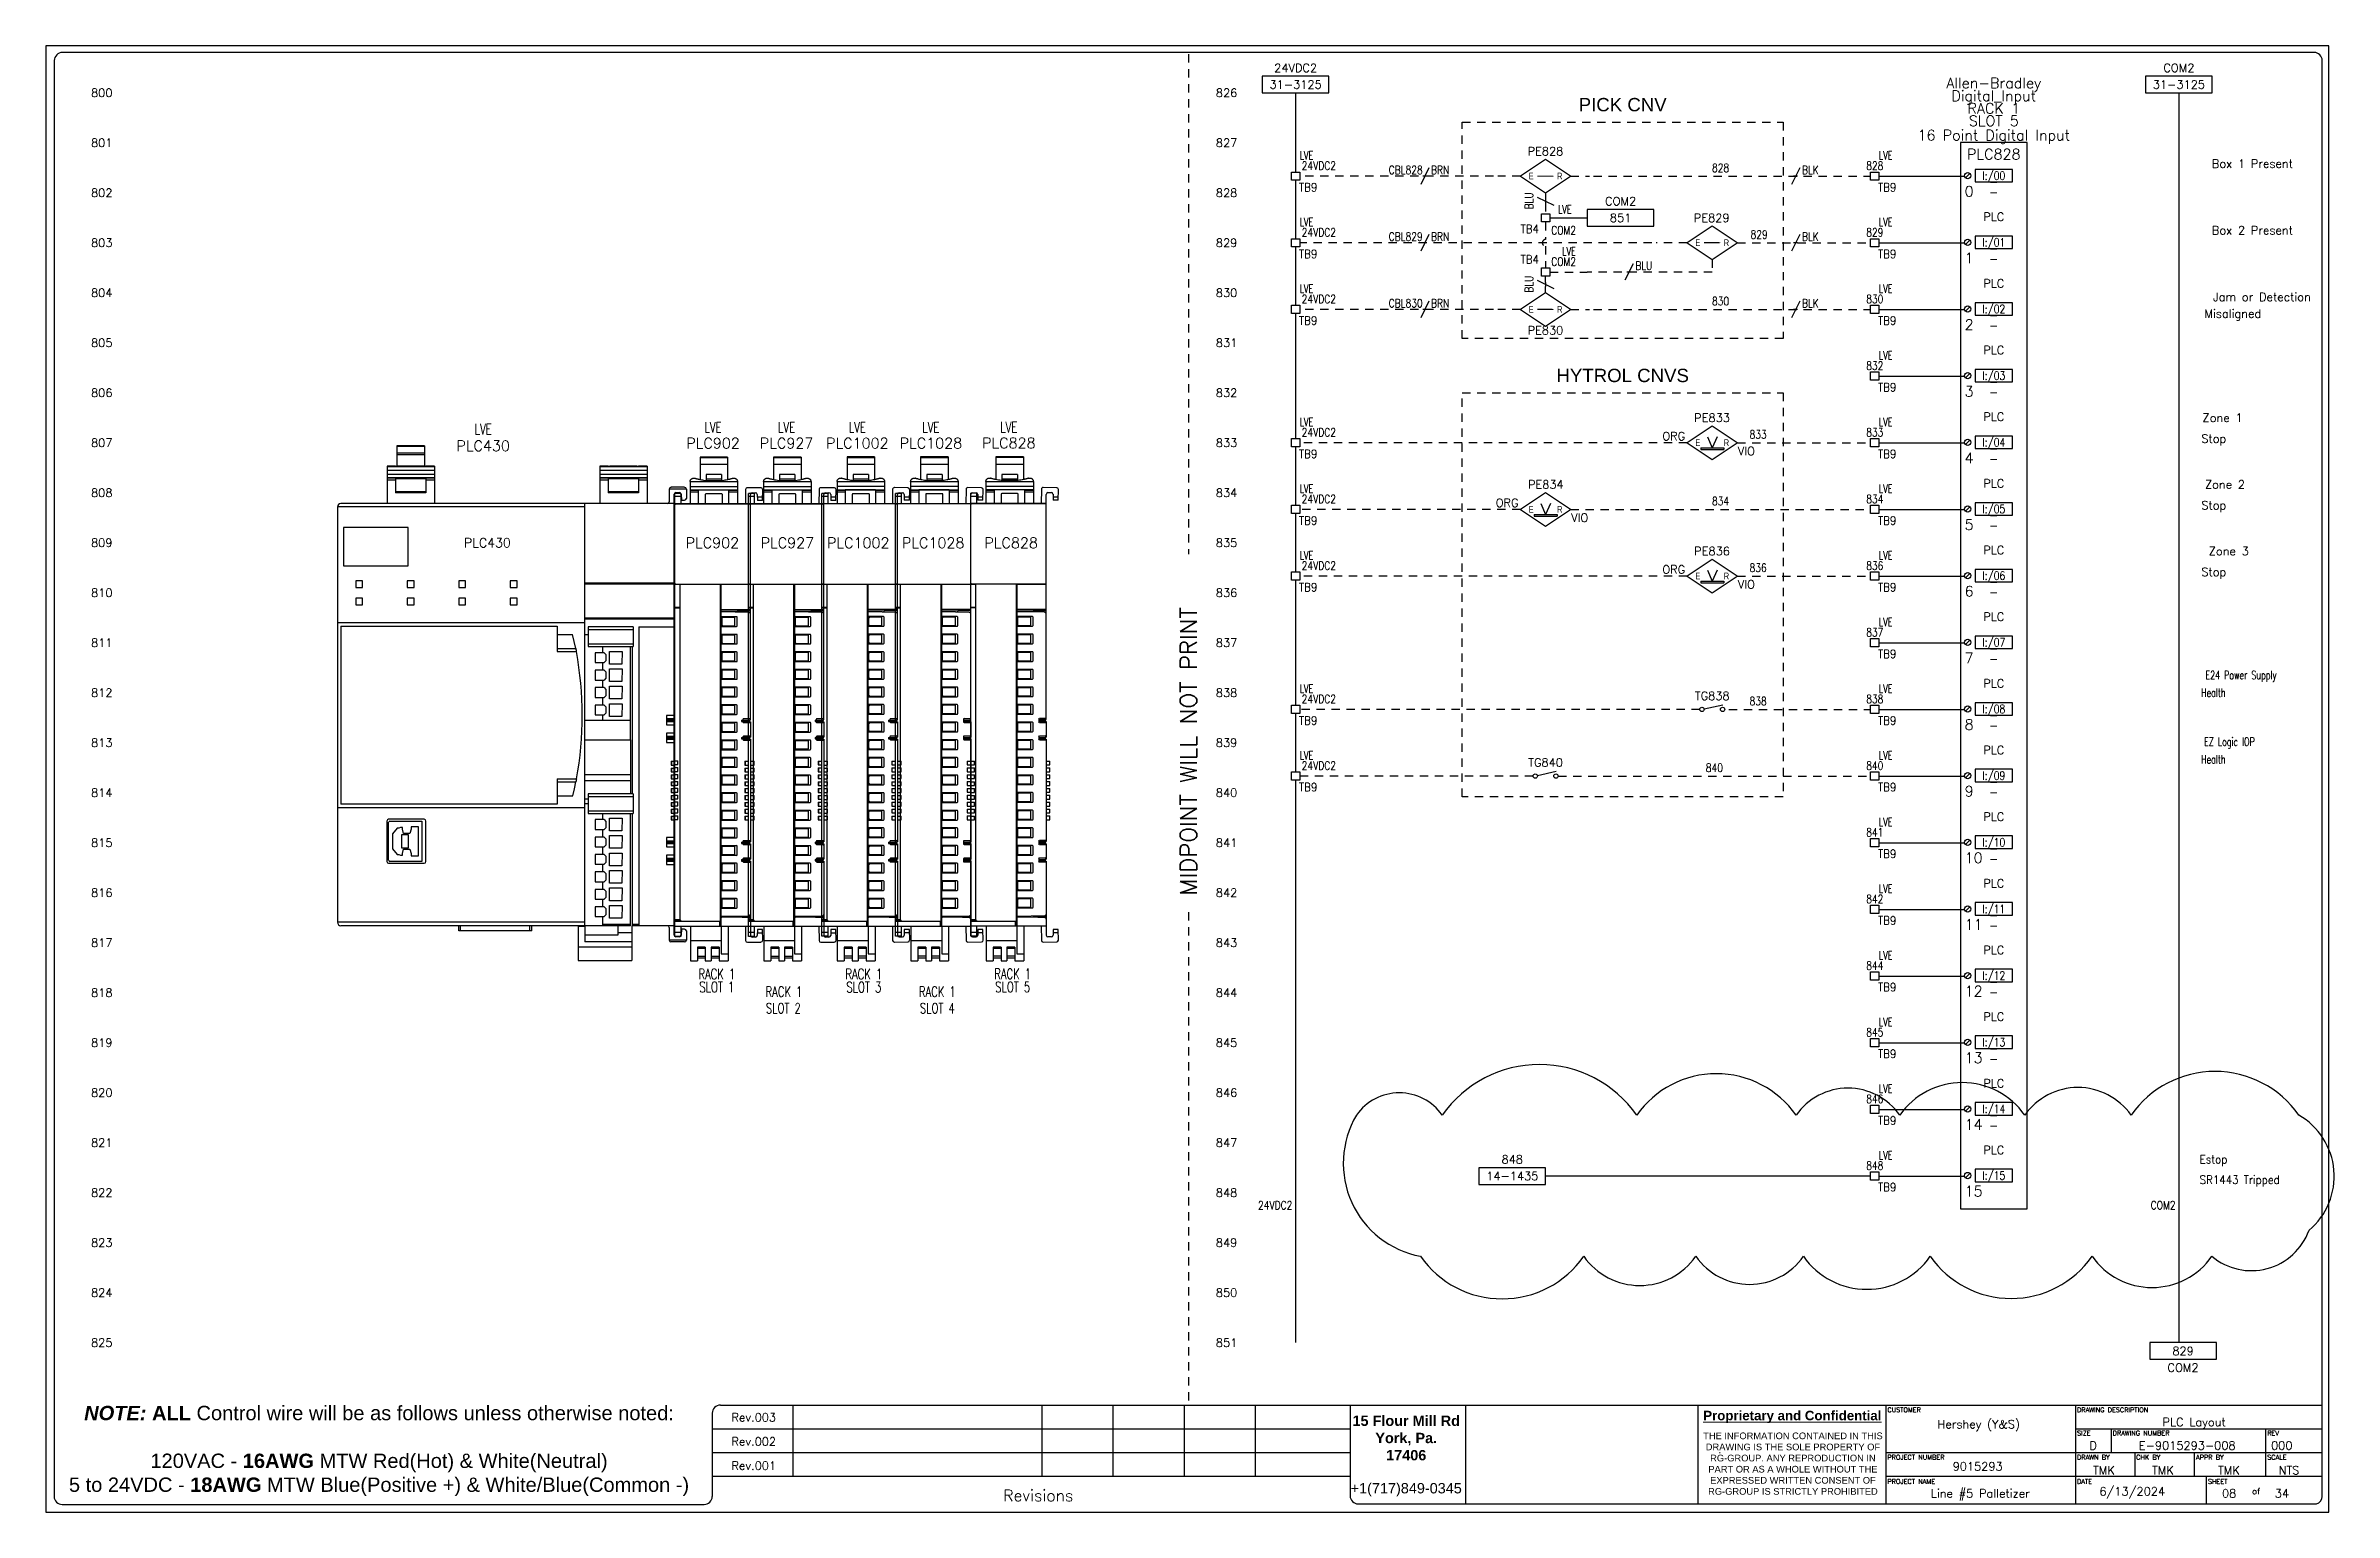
# Model space of a CAD drawing. Header units: inches. Extents: x 0 to 34.3, y 0 to 22.
import ezdxf
from ezdxf.enums import TextEntityAlignment as Align

# ---------------------------------------------------------------- set-up
doc = ezdxf.new("R2010")
doc.units = ezdxf.units.IN
doc.header["$MEASUREMENT"] = 0
doc.linetypes.add('HIDDEN2', pattern=[0.1875, 0.125, -0.0625])
for name, color, linetype in [('BLK_18AWG', 250, 'Continuous'), ('BLU_18AWG', 5, 'Continuous'), ('BLU_WHT_18AWG', 4, 'Continuous'), ('BRN_18AWG', 44, 'Continuous'), ('DESC', 150, 'Continuous'), ('LOC', 8, 'Continuous'), ('LOCBOX', 3, 'HIDDEN2'), ('MISC', 7, 'Continuous'), ('OBJECT', 7, 'Continuous'), ('ORG_18AWG', 40, 'Continuous'), ('PDESC', 142, 'Continuous'), ('PLOC', 8, 'Continuous'), ('PMISC', 7, 'Continuous'), ('PSYMS', 7, 'Continuous'), ('PTAG', 150, 'Continuous'), ('SYMS', 7, 'Continuous'), ('TAGS', 1, 'Continuous'), ('TB_LABELS', 1, 'Continuous'), ('TERMS', 3, 'Continuous'), ('VIO_18AWG', 190, 'Continuous'), ('WIREFIXED', 7, 'Continuous'), ('WIRENO', 3, 'Continuous'), ('WIREREF', 50, 'Continuous'), ('XREF', 7, 'Continuous')]:
    doc.layers.add(name, color=color, linetype=linetype)
doc.layers.add('MidPoint', color=210, linetype='HIDDEN2', plot=False)
doc.styles.add('Annotative', font='arial.ttf')
doc.styles.add('Fields', font='simplex.shx', dxfattribs={"height": 0.185})
doc.styles.get("Standard").update_dxf_attribs({"font": 'arial.ttf'})
doc.styles.add('Title_Block', font='simplex.shx', dxfattribs={"height": 0.185})
doc.styles.add('WD', font='romans.shx', dxfattribs={"height": 0.185})

msp = doc.modelspace()

# ---------------------------------------------------------------- texts
at = {"style": 'WD'}
for s, p in [('801', (1, 20.5)), ('827', (17.875, 20.5)), ('802', (1, 19.75)), ('828', (17.875, 19.75)), ('803', (1, 19)), ('829', (17.875, 19)), ('804', (1, 18.25)), ('830', (17.875, 18.25)), ('805', (1, 17.5)), ('831', (17.875, 17.5)), ('806', (1, 16.75)), ('832', (17.875, 16.75)), ('807', (1, 16)), ('833', (17.875, 16)), ('808', (1, 15.25)), ('834', (17.875, 15.25)), ('809', (1, 14.5)), ('835', (17.875, 14.5)), ('810', (1, 13.75)), ('836', (17.875, 13.75)), ('811', (1, 13)), ('837', (17.875, 13)), ('812', (1, 12.25)), ('838', (17.875, 12.25)), ('813', (1, 11.5)), ('839', (17.875, 11.5)), ('814', (1, 10.75)), ('840', (17.875, 10.75)), ('815', (1, 10)), ('841', (17.875, 10)), ('816', (1, 9.25)), ('842', (17.875, 9.25)), ('817', (1, 8.5)), ('843', (17.875, 8.5)), ('818', (1, 7.75)), ('844', (17.875, 7.75)), ('819', (1, 7)), ('845', (17.875, 7)), ('820', (1, 6.25)), ('846', (17.875, 6.25)), ('821', (1, 5.5)), ('847', (17.875, 5.5)), ('822', (1, 4.75)), ('848', (17.875, 4.75)), ('823', (1, 4)), ('849', (17.875, 4)), ('824', (1, 3.25)), ('850', (17.875, 3.25)), ('825', (1, 2.5)), ('851', (17.875, 2.5))]:
    msp.add_text(s, height=0.125, dxfattribs=at).set_placement(p, align=Align.MIDDLE_RIGHT)
at = {"insert": (0.062, 1.552), "char_height": 0.215, "attachment_point": 1}
msp.add_mtext_dynamic_manual_height_columns('\\pxqc;{\\fArial|b1|i1|c0|p34;NOTE:} {\\fArial|b1|i0|c0|p34;ALL} Control wire will be as follows unless otherwise noted:\\P\\P120VAC - {\\fArial|b1|i0|c0|p34;16AWG} MTW Red(Hot) & White(Neutral)\\P5 to 24VDC - {\\fArial|b1|i0|c0|p34;18AWG} MTW Blue(Positive +) & White/Blue(Common -)', width=9.875, gutter_width=0.9, heights=[0], dxfattribs=at)
at = {"layer": 'LOCBOX'}
for s, p in [('PICK CNV', (23.656, 20.913)), ('HYTROL CNVS', (23.656, 16.85))]:
    msp.add_text(s, height=0.2, dxfattribs=at).set_placement(p, align=Align.BOTTOM_CENTER)

# ---------------------------------------------------------------- blocks, each defined once
blk = doc.blocks.new('RG_Master_Ver_4_2_2')
at = {"color": 3}
for p, q in [((0.125, 21.734), (0.125, 0.194)), ((34.028, 21.856), (0.25, 21.856)), ((34.15, 0.194), (34.15, 21.734)), ((9.998, 1.441), (9.998, 0.194)), ((10.12, 1.563), (34.15, 1.563)), ((11.207, 1.563), (11.207, 0.496)), ((14.942, 1.563), (14.942, 0.496)), ((16.009, 1.563), (16.009, 0.496)), ((17.076, 1.563), (17.076, 0.496)), ((18.143, 1.563), (18.143, 0.496)), ((19.566, 1.563), (19.566, 0.203)), ((21.3, 1.563), (21.3, 0.072)), ((24.781, 1.562), (24.781, 0.072)), ((27.605, 1.563), (27.605, 0.072)), ((30.451, 1.563), (30.451, 0.072)), ((9.998, 1.207), (19.566, 1.207)), ((30.451, 1.207), (34.15, 1.207)), ((30.984, 1.207), (30.984, 0.852)), ((33.297, 1.207), (33.297, 0.852)), ((9.998, 0.852), (19.566, 0.852)), ((25.107, 0.852), (25.117, 0.852)), ((27.605, 0.852), (34.15, 0.852)), ((27.959, 0.852), (27.961, 0.852)), ((31.34, 0.852), (31.34, 0.496)), ((32.229, 0.852), (32.229, 0.496)), ((33.297, 0.852), (33.297, 0.496)), ((9.998, 0.496), (19.566, 0.496)), ((27.605, 0.496), (34.15, 0.496)), ((32.407, 0.496), (32.407, 0.085)), ((0.247, 0.072), (9.875, 0.072)), ((19.689, 0.081), (34.062, 0.081))]:
    blk.add_line(p, q, dxfattribs=at)
blk.add_lwpolyline([(0, -0.044), (34.25, -0.044), (34.25, 21.956), (0, 21.956)], close=True, dxfattribs=at)
for centre, radius, start, end in [((0.25, 21.734), 0.122, 90, 180), ((34.028, 21.734), 0.122, 0, 90), ((10.12, 1.441), 0.122, 90, 180), ((0.247, 0.194), 0.122, 180, 270), ((9.875, 0.194), 0.122, 270, 360), ((19.689, 0.203), 0.122, 180, 270), ((34.035, 0.192), 0.115, 283.6956, 0.7965)]:
    blk.add_arc(centre, radius, start, end, dxfattribs=at)
at = {"layer": 'MidPoint'}
for p, q in [((17.141, 21.831), (17.141, 14.331)), ((17.141, 8.956), (17.141, 1.581))]:
    blk.add_line(p, q, dxfattribs=at)
at = {"style": 'Title_Block'}
for s, width, heights, insert, char_height, attachment_point in [('\\pxqc;Rev.003', 1.24498, [0], (9.998, 1.442), 0.125, 1), ('\\pxqc;Rev.002', 1.24498, [0], (9.998, 1.08), 0.125, 1), ('\\pxqc;Rev.001', 1.24498, [0], (9.998, 0.717), 0.125, 1), ('\\pxqc;Revisions', 9.42628, [0.392], (14.889, 0.206), 0.17145, 5)]:
    blk.add_mtext_dynamic_manual_height_columns(s, width=width, gutter_width=0.857, heights=heights, dxfattribs=dict(at, insert=insert, char_height=char_height, attachment_point=attachment_point))
at = {"color": 3, "insert": (20.409, 1.406), "char_height": 0.14228, "attachment_point": 2}
blk.add_mtext_dynamic_manual_height_columns('{\\fArial|b1|i0|c0|p34;\\H1.08937x;15 Flour Mill Rd\\PYork, Pa. \\P17406}\\P\\P{\\H1.08937x;+1(717)849-0345}', width=1.73509, gutter_width=0.69, heights=[0], dxfattribs=at)
at = {"color": 3, "linetype": 'Continuous', "lineweight": 20, "insert": (26.201, 1.478), "char_height": 0.14228, "width": 2.80179, "attachment_point": 2, "style": 'Annotative'}
blk.add_mtext('{\\fArial|b1|i0|c0|p34;\\LProprietary and Confidential}', dxfattribs=at)
at = {"color": 3, "insert": (26.21, 1.152), "char_height": 0.1, "width": 2.78538, "attachment_point": 2, "style": 'Annotative'}
blk.add_mtext('THE INFORMATION CONTAINED IN THIS DRAWING IS THE SOLE PROPERTY OF RG-GROUP. ANY REPRODUCTION IN PART OR AS A WHOLE WITHOUT THE EXPRESSED WRITTEN CONSENT OF RG-GROUP IS STRICTLY PROHIBITED', dxfattribs=at)
at = {"insert": (30.807, 0.331), "char_height": 0.125, "attachment_point": 1, "style": 'Fields'}
blk.add_mtext('6/13/2024', dxfattribs=at)
at = {"style": 'Fields'}
for tag, p in [('DESCRIPTION_3', (13.116, 1.307)), ('DRN_3', (15.472, 1.307)), ('CHK_3', (16.529, 1.307)), ('APP_3', (17.552, 1.307)), ('DATE_3', (18.829, 1.307)), ('DESCRIPTION_2', (13.116, 0.951)), ('DRN_2', (15.472, 0.951)), ('CHK_2', (16.529, 0.951)), ('APP_2', (17.552, 0.951)), ('DATE_2', (18.829, 0.951)), ('CUSTOMER', (28.997, 1.214)), ('DRAWING_DESC', (32.229, 1.246)), ('DRAWING_#', (32.125, 0.894)), ('DESCRIPTION_1', (13.116, 0.596)), ('DRN_1', (15.472, 0.596)), ('CHK_1', (16.529, 0.596)), ('APP_1', (17.552, 0.596)), ('DATE_1', (18.829, 0.596)), ('PROJECT_#', (28.981, 0.581)), ('SIZE', (30.715, 0.894)), ('REV', (33.543, 0.894)), ('DRN_BY', (30.875, 0.524)), ('CHK_BY', (31.762, 0.524)), ('APP_BY', (32.75, 0.524)), ('SCALE', (33.652, 0.524)), ('PROJECT_NAME', (29.021, 0.176)), ('SHEETNUM', (32.753, 0.176)), ('TTL_SHTS', (33.547, 0.176))]:
    blk.add_attdef(tag, text='', height=0.125, dxfattribs=at).set_placement(p, align=Align.CENTER)
at = {"style": 'Fields', "flags": 9}
blk.add_attdef('WD_TB', (9.953, 0.194), '', height=0.0638, dxfattribs=at)
at = {"layer": 'MidPoint', "insert": (17.016, 9.206), "char_height": 0.25, "attachment_point": 1, "rotation": 90, "style": 'Fields'}
blk.add_mtext_dynamic_manual_height_columns('MIDPOINT WILL NOT PRINT', width=5.375, gutter_width=0.575, heights=[0], dxfattribs=at)
at = {"layer": 'TB_LABELS', "style": 'WD'}
for s, height, p in [('CUSTOMER', 0.0711, (27.627, 1.528)), ('DRAWING DESCRIPTION', 0.07114, (30.472, 1.528)), ('SIZE', 0.0711, (30.472, 1.179)), ('DRAWING NUMBER', 0.07114, (31.006, 1.179)), ('REV', 0.0711, (33.325, 1.179)), ('PROJECT NUMBER', 0.07114, (27.627, 0.816)), ('DRAWN BY', 0.0711, (30.472, 0.816)), ('CHK BY', 0.0711, (31.359, 0.816)), ('APPR BY', 0.0711, (32.258, 0.816)), ('SCALE', 0.0711, (33.325, 0.816)), ('PROJECT NAME', 0.07114, (27.627, 0.453)), ('DATE', 0.0711, (30.472, 0.453)), ('SHEET', 0.0711, (32.436, 0.453)), ('of', 0.0925, (33.098, 0.318))]:
    blk.add_text(s, height=height, dxfattribs=at).set_placement(p, align=Align.TOP_LEFT)
blk = doc.blocks.new('WD_MLRH')
at = {"style": 'WD'}
blk.add_attdef('RUNGFIRST', text='', height=0.125, dxfattribs=at).set_placement((-0.25, 0), align=Align.MIDDLE_RIGHT)
at = {"style": 'WD', "flags": 1}
for tag, p in [('WIRE-START', (-0.25, -0.356)), ('RUNGHORV', (-0.25, -0.127)), ('WIREMODE', (-0.25, -0.281)), ('RUNGDIST', (-0.25, -0.2)), ('RUNGCNT', (-0.25, -0.237)), ('RUNGINC', (-0.25, -0.163)), ('WIREFMT', (-0.25, -0.321)), ('WIRE-GSUF', (-0.25, -0.396)), ('PH3SPACE', (-0.25, -0.437))]:
    blk.add_attdef(tag, text='', height=0.025, dxfattribs=at).set_placement(p, align=Align.RIGHT)
blk = doc.blocks.new('H5069_L320ERS2')
at = {"color": 7, "linetype": 'Continuous', "lineweight": 25}
for p, q in [((0.789, 6.255), (0.675, 6.255)), ((0.675, 6.255), (0.675, 5.746)), ((1.319, 6.243), (0.675, 6.243)), ((0.789, 6.254), (0.789, 6.255)), ((1.183, 6.532), (0.81, 6.532)), ((0.81, 6.532), (0.81, 6.253)), ((1.183, 6.526), (0.81, 6.526)), ((1.183, 6.524), (0.81, 6.524)), ((1.183, 6.522), (0.81, 6.522)), ((1.183, 6.432), (0.81, 6.432)), ((1.183, 6.41), (0.81, 6.41)), ((1.181, 6.253), (0.813, 6.253)), ((1.183, 6.532), (1.183, 6.253)), ((1.319, 6.255), (1.204, 6.255)), ((1.204, 6.255), (1.204, 6.254)), ((1.319, 6.255), (1.319, 5.746)), ((3.682, 6.255), (3.567, 6.255)), ((3.567, 6.255), (3.567, 5.746)), ((4.211, 6.243), (3.567, 6.243)), ((3.682, 6.254), (3.682, 6.255)), ((4.073, 6.253), (3.705, 6.253)), ((4.211, 6.255), (4.096, 6.255)), ((4.096, 6.255), (4.096, 6.254)), ((4.211, 6.255), (4.211, 5.746)), ((1.319, 6.197), (0.675, 6.197)), ((1.319, 6.142), (0.675, 6.142)), ((1.319, 6.095), (0.675, 6.095)), ((0.791, 6.089), (0.675, 6.089)), ((0.791, 6.066), (0.675, 6.066)), ((0.791, 6.091), (0.791, 5.893)), ((1.202, 6.091), (0.791, 6.091)), ((1.202, 6.082), (0.791, 6.082)), ((1.202, 6.091), (1.202, 5.893)), ((1.319, 6.089), (1.202, 6.089)), ((1.319, 6.066), (1.202, 6.066)), ((4.211, 6.197), (3.567, 6.197)), ((4.211, 6.142), (3.567, 6.142)), ((4.211, 6.095), (3.567, 6.095)), ((3.683, 6.089), (3.567, 6.089)), ((3.683, 6.066), (3.567, 6.066)), ((3.683, 6.091), (3.683, 5.893)), ((4.094, 6.091), (3.683, 6.091)), ((4.094, 6.082), (3.683, 6.082)), ((4.094, 6.091), (4.094, 5.893)), ((4.211, 6.089), (4.094, 6.089)), ((4.211, 6.066), (4.094, 6.066)), ((4.513, 5.943), (4.513, 5.77)), ((4.746, 5.943), (4.513, 5.943)), ((4.722, 5.967), (4.536, 5.967)), ((4.746, 5.943), (4.746, 5.816)), ((0, 5.7), (0, 0.051)), ((3.366, 5.7), (0, 5.7)), ((4.58, 5.746), (0.047, 5.746)), ((1.202, 5.907), (0.791, 5.907)), ((1.202, 5.893), (0.791, 5.893)), ((3.366, 0.004), (3.366, 5.746)), ((4.094, 5.907), (3.683, 5.907)), ((4.094, 5.893), (3.683, 5.893)), ((4.58, 2.816), (4.58, 5.872)), ((4.603, 5.896), (4.65, 5.896)), ((4.673, 5.874), (4.679, 5.793)), ((4.679, 5.793), (4.722, 5.793)), ((0.081, 5.42), (0.081, 4.899)), ((0.961, 5.42), (0.081, 5.42)), ((0.961, 4.899), (0.961, 5.42)), ((0.081, 4.899), (0.961, 4.899)), ((0.25, 4.695), (0.25, 4.602)), ((0.343, 4.695), (0.25, 4.695)), ((0.343, 4.602), (0.343, 4.695)), ((0.95, 4.695), (0.95, 4.602)), ((1.043, 4.695), (0.95, 4.695)), ((1.043, 4.602), (1.043, 4.695)), ((1.65, 4.695), (1.65, 4.602)), ((1.744, 4.695), (1.65, 4.695)), ((1.744, 4.602), (1.744, 4.695)), ((2.444, 4.695), (2.351, 4.695)), ((2.351, 4.695), (2.351, 4.602)), ((2.444, 4.602), (2.444, 4.695)), ((3.366, 4.669), (4.58, 4.669)), ((0.25, 4.602), (0.343, 4.602)), ((0.343, 4.461), (0.25, 4.461)), ((0.25, 4.461), (0.25, 4.368)), ((0.25, 4.368), (0.343, 4.368)), ((0.343, 4.368), (0.343, 4.461)), ((0.95, 4.602), (1.043, 4.602)), ((1.043, 4.461), (0.95, 4.461)), ((0.95, 4.461), (0.95, 4.368)), ((0.95, 4.368), (1.043, 4.368)), ((1.043, 4.368), (1.043, 4.461)), ((1.65, 4.602), (1.744, 4.602)), ((1.744, 4.461), (1.65, 4.461)), ((1.65, 4.461), (1.65, 4.368)), ((1.65, 4.368), (1.744, 4.368)), ((1.744, 4.368), (1.744, 4.461)), ((2.351, 4.602), (2.444, 4.602)), ((2.351, 4.461), (2.351, 4.368)), ((2.444, 4.461), (2.351, 4.461)), ((2.351, 4.368), (2.444, 4.368)), ((2.444, 4.368), (2.444, 4.461)), ((4.58, 4.658), (3.366, 4.658)), ((3.366, 4.652), (4.58, 4.652)), ((3.366, 4.122), (0, 4.122)), ((0.047, 4.078), (2.987, 4.078)), ((0.047, 4.078), (0.047, 1.657)), ((2.987, 4.078), (2.987, 3.733)), ((4.58, 4.187), (3.366, 4.187)), ((3.366, 4.176), (4.58, 4.176)), ((3.411, 4.067), (3.411, 3.801)), ((4.022, 4.067), (3.411, 4.067)), ((4.022, 4.067), (4.022, 3.801)), ((4.1, 4.071), (4.1, 0.004)), ((4.1, 4.071), (4.58, 4.071)), ((2.987, 3.965), (3.199, 3.965)), ((2.987, 3.774), (3.241, 3.774)), ((3.366, 3.966), (3.411, 3.966)), ((3.411, 4.032), (4.022, 4.032)), ((3.411, 3.836), (4.022, 3.836)), ((3.411, 3.801), (4.022, 3.801)), ((3.607, 3.801), (3.607, 3.716)), ((3.702, 3.562), (3.702, 3.736)), ((3.702, 3.736), (3.871, 3.736)), ((3.871, 3.736), (3.866, 3.562)), ((3.987, 2.532), (3.987, 3.801)), ((4.007, 3.801), (4.007, 1.799)), ((2.987, 3.733), (3.249, 3.733)), ((3.507, 3.716), (3.507, 3.582)), ((3.628, 3.716), (3.507, 3.716)), ((3.507, 3.582), (3.628, 3.582)), ((3.507, 3.479), (3.507, 3.345)), ((3.628, 3.479), (3.507, 3.479)), ((3.607, 3.582), (3.607, 3.479)), ((3.628, 3.716), (3.652, 3.693)), ((3.652, 3.606), (3.628, 3.582)), ((3.628, 3.479), (3.652, 3.455)), ((3.652, 3.693), (3.652, 3.606)), ((3.652, 3.455), (3.652, 3.369)), ((3.866, 3.562), (3.702, 3.562)), ((3.702, 3.325), (3.702, 3.498)), ((3.702, 3.498), (3.871, 3.498)), ((3.871, 3.498), (3.866, 3.325)), ((3.507, 3.345), (3.628, 3.345)), ((3.507, 3.242), (3.507, 3.108)), ((3.628, 3.242), (3.507, 3.242)), ((3.607, 3.345), (3.607, 3.242)), ((3.652, 3.369), (3.628, 3.345)), ((3.628, 3.242), (3.652, 3.218)), ((3.652, 3.131), (3.628, 3.108)), ((3.652, 3.218), (3.652, 3.131)), ((3.866, 3.325), (3.702, 3.325)), ((3.702, 3.088), (3.702, 3.261)), ((3.702, 3.261), (3.871, 3.261)), ((3.871, 3.261), (3.866, 3.088)), ((3.507, 3.108), (3.628, 3.108)), ((3.507, 3.004), (3.507, 2.871)), ((3.628, 3.004), (3.507, 3.004)), ((3.507, 2.871), (3.628, 2.871)), ((3.607, 3.108), (3.607, 3.004)), ((3.607, 2.871), (3.607, 2.8)), ((3.628, 3.004), (3.652, 2.981)), ((3.652, 2.894), (3.628, 2.871)), ((3.652, 2.981), (3.652, 2.894)), ((3.866, 3.088), (3.702, 3.088)), ((3.702, 2.851), (3.702, 3.024)), ((3.702, 3.024), (3.871, 3.024)), ((3.866, 2.851), (3.702, 2.851)), ((3.871, 3.024), (3.866, 2.851)), ((4.477, 2.862), (4.477, 2.735)), ((4.58, 2.862), (4.477, 2.862)), ((4.58, 2.816), (4.477, 2.816)), ((4.576, 2.81), (4.477, 2.81)), ((4.58, 2.81), (4.477, 2.81)), ((4.576, 2.805), (4.477, 2.805)), ((4.574, 2.81), (4.571, 2.816)), ((4.576, 2.81), (4.576, 2.805)), ((4.58, 2.926), (4.58, 2.81)), ((4.58, 2.926), (4.58, 2.926)), ((3.366, 2.8), (3.987, 2.8)), ((3.366, 2.532), (3.987, 2.532)), ((3.366, 2.531), (3.987, 2.531)), ((3.987, 2.531), (3.987, 1.799)), ((4.576, 2.787), (4.477, 2.787)), ((4.576, 2.782), (4.477, 2.782)), ((4.58, 2.782), (4.477, 2.782)), ((4.58, 2.776), (4.477, 2.776)), ((4.477, 2.735), (4.58, 2.735)), ((4.477, 2.625), (4.477, 2.498)), ((4.58, 2.625), (4.477, 2.625)), ((4.58, 2.579), (4.477, 2.579)), ((4.576, 2.573), (4.477, 2.573)), ((4.58, 2.573), (4.477, 2.573)), ((4.576, 2.567), (4.477, 2.567)), ((4.576, 2.55), (4.477, 2.55)), ((4.576, 2.545), (4.477, 2.545)), ((4.58, 2.545), (4.477, 2.545)), ((4.58, 2.539), (4.477, 2.539)), ((4.477, 2.498), (4.58, 2.498)), ((4.571, 2.776), (4.574, 2.782)), ((4.574, 2.573), (4.571, 2.579)), ((4.571, 2.539), (4.574, 2.545)), ((4.576, 2.787), (4.576, 2.782)), ((4.576, 2.573), (4.576, 2.567)), ((4.576, 2.55), (4.576, 2.545)), ((4.58, 2.782), (4.58, 2.702)), ((4.58, 2.579), (4.58, 2.776)), ((4.58, 2.702), (4.58, 2.702)), ((4.58, 2.653), (4.58, 2.653)), ((4.58, 2.653), (4.58, 2.573)), ((4.58, 2.545), (4.58, 2.446)), ((4.58, 1.156), (4.58, 2.539)), ((4.58, 2.446), (4.58, 2.446)), ((4.58, 2.307), (4.58, 2.259)), ((4.58, 2.307), (4.58, 2.307)), ((4.58, 2.259), (4.58, 2.259)), ((4.58, 2.247), (4.63, 2.247)), ((4.58, 2.247), (4.58, 2.195)), ((4.58, 2.195), (4.63, 2.195)), ((4.58, 2.182), (4.58, 2.166)), ((4.58, 2.182), (4.58, 2.182)), ((4.626, 2.247), (4.626, 2.195)), ((4.63, 2.195), (4.63, 2.247)), ((2.987, 2.002), (2.987, 1.657)), ((2.987, 2.002), (3.251, 2.002)), ((2.987, 1.96), (3.243, 1.96)), ((3.366, 2.063), (3.987, 2.063)), ((3.366, 1.978), (3.987, 1.978)), ((4.58, 2.166), (4.58, 2.166)), ((4.58, 2.154), (4.63, 2.154)), ((4.58, 2.154), (4.58, 2.102)), ((4.58, 2.102), (4.63, 2.102)), ((4.58, 2.089), (4.58, 2.089)), ((4.58, 2.089), (4.58, 2.073)), ((4.58, 2.073), (4.58, 2.073)), ((4.58, 2.06), (4.63, 2.06)), ((4.58, 2.06), (4.58, 2.008)), ((4.58, 2.008), (4.63, 2.008)), ((4.58, 1.996), (4.58, 1.979)), ((4.58, 1.996), (4.58, 1.996)), ((4.58, 1.979), (4.58, 1.979)), ((4.58, 1.967), (4.63, 1.967)), ((4.58, 1.967), (4.58, 1.915)), ((4.58, 1.915), (4.63, 1.915)), ((4.58, 1.902), (4.58, 1.886)), ((4.58, 1.902), (4.58, 1.902)), ((4.58, 1.886), (4.58, 1.886)), ((4.58, 1.874), (4.63, 1.874)), ((4.58, 1.874), (4.58, 1.821)), ((4.626, 2.154), (4.626, 2.102)), ((4.626, 2.06), (4.626, 2.008)), ((4.626, 1.967), (4.626, 1.915)), ((4.626, 1.874), (4.626, 1.821)), ((4.63, 2.102), (4.63, 2.154)), ((4.63, 2.008), (4.63, 2.06)), ((4.63, 1.915), (4.63, 1.967)), ((4.63, 1.821), (4.63, 1.874)), ((0, 1.613), (3.366, 1.613)), ((2.987, 1.657), (0.047, 1.657)), ((2.987, 1.769), (3.202, 1.769)), ((3.411, 1.726), (3.366, 1.726)), ((3.366, 1.667), (3.411, 1.667)), ((3.411, 1.799), (3.411, 1.532)), ((4.022, 1.799), (3.411, 1.799)), ((3.411, 1.764), (4.022, 1.764)), ((3.411, 1.567), (4.022, 1.567)), ((4.022, 1.799), (4.022, 1.532)), ((4.58, 1.821), (4.63, 1.821)), ((4.58, 1.809), (4.58, 1.792)), ((4.58, 1.809), (4.58, 1.809)), ((4.58, 1.792), (4.58, 1.792)), ((4.58, 1.78), (4.63, 1.78)), ((4.58, 1.78), (4.58, 1.728)), ((4.58, 1.728), (4.63, 1.728)), ((4.58, 1.715), (4.58, 1.699)), ((4.58, 1.715), (4.58, 1.715)), ((4.58, 1.699), (4.58, 1.699)), ((4.58, 1.687), (4.63, 1.687)), ((4.58, 1.687), (4.58, 1.635)), ((4.58, 1.635), (4.63, 1.635)), ((4.58, 1.622), (4.58, 1.606)), ((4.58, 1.622), (4.58, 1.622)), ((4.58, 1.606), (4.58, 1.606)), ((4.58, 1.594), (4.63, 1.594)), ((4.58, 1.594), (4.58, 1.541)), ((4.626, 1.78), (4.626, 1.728)), ((4.626, 1.687), (4.626, 1.635)), ((4.626, 1.594), (4.626, 1.541)), ((4.63, 1.728), (4.63, 1.78)), ((4.63, 1.635), (4.63, 1.687)), ((4.63, 1.541), (4.63, 1.594)), ((0.673, 1.428), (0.673, 0.877)), ((1.181, 1.452), (0.697, 1.452)), ((0.697, 0.895), (0.697, 1.411)), ((0.715, 1.428), (1.147, 1.428)), ((0.813, 1.33), (0.751, 1.256)), ((0.751, 1.256), (0.751, 1.049)), ((0.837, 1.33), (0.813, 1.33)), ((0.859, 1.342), (0.837, 1.33)), ((0.885, 1.342), (0.859, 1.342)), ((0.885, 1.317), (0.885, 1.342)), ((0.901, 1.258), (0.885, 1.317)), ((0.987, 1.258), (0.901, 1.258)), ((1.003, 1.317), (0.987, 1.258)), ((1.103, 1.349), (1.003, 1.349)), ((1.003, 1.349), (1.003, 1.317)), ((1.103, 0.956), (1.103, 1.349)), ((1.147, 1.428), (1.147, 0.877)), ((1.204, 0.877), (1.204, 1.428)), ((3.411, 1.532), (4.022, 1.532)), ((3.507, 1.447), (3.507, 1.314)), ((3.628, 1.447), (3.507, 1.447)), ((3.507, 1.314), (3.628, 1.314)), ((3.607, 1.532), (3.607, 1.447)), ((3.607, 1.314), (3.607, 1.21)), ((3.628, 1.447), (3.652, 1.424)), ((3.652, 1.337), (3.628, 1.314)), ((3.652, 1.424), (3.652, 1.337)), ((3.702, 1.294), (3.702, 1.467)), ((3.702, 1.467), (3.871, 1.467)), ((3.866, 1.294), (3.702, 1.294)), ((3.871, 1.467), (3.866, 1.294)), ((3.987, 0.004), (3.987, 1.532)), ((4.007, 1.532), (4.007, 0.004)), ((4.58, 1.541), (4.63, 1.541)), ((4.58, 1.529), (4.58, 1.512)), ((4.58, 1.529), (4.58, 1.529)), ((4.58, 1.512), (4.58, 1.512)), ((4.58, 1.5), (4.63, 1.5)), ((4.58, 1.5), (4.58, 1.448)), ((4.58, 1.448), (4.63, 1.448)), ((4.58, 1.435), (4.58, 1.387)), ((4.58, 1.435), (4.58, 1.435)), ((4.58, 1.387), (4.58, 1.387)), ((4.58, 1.249), (4.58, 1.15)), ((4.58, 1.249), (4.58, 1.249)), ((4.626, 1.5), (4.626, 1.448)), ((4.63, 1.448), (4.63, 1.5)), ((0.751, 1.049), (0.813, 0.975)), ((0.813, 0.975), (0.837, 0.975)), ((0.837, 0.975), (0.859, 0.962)), ((0.859, 0.962), (0.885, 0.962)), ((0.873, 1.242), (0.873, 1.064)), ((0.967, 1.242), (0.873, 1.242)), ((0.873, 1.064), (0.967, 1.064)), ((0.885, 0.988), (0.901, 1.047)), ((0.885, 0.962), (0.885, 0.988)), ((0.901, 1.047), (0.987, 1.047)), ((0.967, 1.064), (0.967, 1.242)), ((0.987, 1.047), (1.003, 0.988)), ((1.003, 0.988), (1.003, 0.956)), ((1.003, 0.956), (1.103, 0.956)), ((3.507, 1.21), (3.507, 1.077)), ((3.628, 1.21), (3.507, 1.21)), ((3.507, 1.077), (3.628, 1.077)), ((3.507, 0.973), (3.507, 0.84)), ((3.628, 0.973), (3.507, 0.973)), ((3.607, 1.077), (3.607, 0.973)), ((3.628, 1.21), (3.652, 1.187)), ((3.652, 1.1), (3.628, 1.077)), ((3.628, 0.973), (3.652, 0.95)), ((3.652, 1.187), (3.652, 1.1)), ((3.652, 0.95), (3.652, 0.863)), ((3.702, 1.057), (3.702, 1.23)), ((3.702, 1.23), (3.871, 1.23)), ((3.866, 1.057), (3.702, 1.057)), ((3.702, 0.82), (3.702, 0.993)), ((3.702, 0.993), (3.871, 0.993)), ((3.871, 1.23), (3.866, 1.057)), ((3.871, 0.993), (3.866, 0.82)), ((4.477, 1.202), (4.477, 1.075)), ((4.58, 1.202), (4.477, 1.202)), ((4.58, 1.156), (4.477, 1.156)), ((4.576, 1.15), (4.477, 1.15)), ((4.58, 1.15), (4.477, 1.15)), ((4.576, 1.144), (4.477, 1.144)), ((4.576, 1.127), (4.477, 1.127)), ((4.576, 1.122), (4.477, 1.122)), ((4.58, 1.122), (4.477, 1.122)), ((4.58, 1.116), (4.477, 1.116)), ((4.477, 1.075), (4.58, 1.075)), ((4.477, 0.964), (4.477, 0.838)), ((4.58, 0.964), (4.477, 0.964)), ((4.574, 1.15), (4.571, 1.156)), ((4.571, 1.116), (4.574, 1.122)), ((4.576, 1.15), (4.576, 1.144)), ((4.576, 1.127), (4.576, 1.122)), ((4.58, 1.122), (4.58, 1.042)), ((4.58, 0.919), (4.58, 1.116)), ((4.58, 1.042), (4.58, 1.042)), ((4.58, 0.993), (4.58, 0.993)), ((4.58, 0.993), (4.58, 0.913)), ((0.697, 0.853), (1.181, 0.853)), ((1.147, 0.877), (0.715, 0.877)), ((3.507, 0.84), (3.628, 0.84)), ((3.507, 0.736), (3.507, 0.602)), ((3.628, 0.736), (3.507, 0.736)), ((3.607, 0.84), (3.607, 0.736)), ((3.652, 0.863), (3.628, 0.84)), ((3.628, 0.736), (3.652, 0.713)), ((3.652, 0.626), (3.628, 0.602)), ((3.652, 0.713), (3.652, 0.626)), ((3.866, 0.82), (3.702, 0.82)), ((3.702, 0.582), (3.702, 0.756)), ((3.702, 0.756), (3.871, 0.756)), ((3.871, 0.756), (3.866, 0.582)), ((4.58, 0.919), (4.477, 0.919)), ((4.576, 0.913), (4.477, 0.913)), ((4.58, 0.913), (4.477, 0.913)), ((4.576, 0.907), (4.477, 0.907)), ((4.576, 0.89), (4.477, 0.89)), ((4.576, 0.885), (4.477, 0.885)), ((4.58, 0.885), (4.477, 0.885)), ((4.58, 0.878), (4.477, 0.878)), ((4.477, 0.838), (4.58, 0.838)), ((4.574, 0.913), (4.571, 0.919)), ((4.571, 0.878), (4.574, 0.885)), ((4.576, 0.913), (4.576, 0.907)), ((4.576, 0.89), (4.576, 0.885)), ((4.58, 0.885), (4.58, 0.769)), ((4.58, -0.122), (4.58, 0.878)), ((4.58, 0.769), (4.58, 0.769)), ((3.507, 0.602), (3.628, 0.602)), ((3.507, 0.499), (3.507, 0.365)), ((3.628, 0.499), (3.507, 0.499)), ((3.507, 0.365), (3.628, 0.365)), ((3.607, 0.602), (3.607, 0.499)), ((3.607, 0.365), (3.607, 0.262)), ((3.628, 0.499), (3.652, 0.475)), ((3.652, 0.389), (3.628, 0.365)), ((3.652, 0.475), (3.652, 0.389)), ((3.866, 0.582), (3.702, 0.582)), ((3.702, 0.345), (3.702, 0.518)), ((3.702, 0.518), (3.871, 0.518)), ((3.866, 0.345), (3.702, 0.345)), ((3.871, 0.518), (3.866, 0.345)), ((3.366, 0.051), (0, 0.051)), ((3.812, 0.004), (0.047, 0.004)), ((1.653, -0.066), (1.653, 0.004)), ((1.676, -0.066), (1.676, 0.004)), ((2.619, -0.066), (2.619, 0.004)), ((2.642, -0.066), (2.642, 0.004)), ((3.274, 0.004), (3.274, -0.468)), ((3.365, 0.004), (3.365, -0.216)), ((3.987, 0.004), (3.365, 0.004)), ((3.507, 0.262), (3.507, 0.128)), ((3.628, 0.262), (3.507, 0.262)), ((3.507, 0.128), (3.628, 0.128)), ((3.607, 0.128), (3.607, 0.004)), ((3.607, 0.025), (3.987, 0.025)), ((3.628, 0.262), (3.652, 0.238)), ((3.652, 0.151), (3.628, 0.128)), ((3.652, 0.238), (3.652, 0.151)), ((3.702, 0.108), (3.702, 0.281)), ((3.702, 0.281), (3.871, 0.281)), ((3.866, 0.108), (3.702, 0.108)), ((3.812, 0.004), (3.812, -0.122)), ((3.871, 0.281), (3.866, 0.108)), ((4.006, 0.004), (4.006, -0.468)), ((4.58, 0.004), (4.006, 0.004)), ((4.007, 0.025), (4.1, 0.025)), ((2.642, -0.066), (1.653, -0.066)), ((3.365, -0.007), (3.274, -0.007)), ((4.006, -0.289), (3.274, -0.289)), ((3.812, -0.122), (3.365, -0.122)), ((4.006, -0.216), (3.365, -0.216)), ((4.003, -0.094), (3.812, -0.094)), ((4.003, -0.094), (4.003, -0.216)), ((4.513, -0.019), (4.513, -0.193)), ((4.746, -0.193), (4.513, -0.193)), ((4.722, -0.216), (4.536, -0.216)), ((4.65, -0.145), (4.603, -0.145)), ((4.679, -0.042), (4.673, -0.123)), ((4.722, -0.042), (4.679, -0.042)), ((4.746, -0.066), (4.746, -0.193)), ((3.274, -0.468), (4.006, -0.468))]:
    blk.add_line(p, q, dxfattribs=at)
at = {"color": 7, "linetype": 'Continuous', "lineweight": 25, "flags": 128}
for points in [[(3.241, 3.774), (3.221, 3.87), (3.199, 3.965)], [(3.202, 1.769), (3.223, 1.865), (3.243, 1.96)]]:
    blk.add_lwpolyline(points, dxfattribs=at)
at = {"color": 7, "linetype": 'Continuous', "lineweight": 25}
for centre, radius, start, end in [((0.807, 6.467), 0.214, 265.3762, 271.6238), ((1.187, 6.476), 0.223, 268.5041, 274.4959), ((3.699, 6.467), 0.214, 265.3762, 271.6238), ((4.079, 6.476), 0.223, 268.5041, 274.4959), ((4.536, 5.943), 0.0233, 90, 180), ((4.722, 5.943), 0.0233, 360, 90), ((0.047, 5.7), 0.0467, 90, 180), ((4.49, 5.77), 0.0233, 270, 360), ((4.603, 5.872), 0.0233, 90, 180), ((4.65, 5.872), 0.0233, 4, 90), ((4.722, 5.816), 0.0233, 270, 360), ((-1.409, 2.862), 4.739, 349.5396, 10.5867), ((0.697, 1.428), 0.0233, 90, 180), ((0.715, 1.411), 0.0177, 90, 180), ((1.181, 1.428), 0.0233, 0, 90), ((0.697, 0.877), 0.0233, 180, 270), ((0.715, 0.895), 0.0177, 180, 270), ((1.181, 0.877), 0.0233, 270, 0), ((0.047, 0.051), 0.0467, 180, 270), ((4.49, -0.019), 0.0233, 0, 90), ((4.536, -0.193), 0.0233, 180, 270), ((4.603, -0.122), 0.0233, 180, 270), ((4.65, -0.122), 0.0233, 270, 356), ((4.722, -0.066), 0.0233, 0, 90), ((4.722, -0.193), 0.0233, 270, 0)]:
    blk.add_arc(centre, radius, start, end, dxfattribs=at)
for points, knots in [([(3.241, 3.774), (3.241, 3.773), (3.241, 3.772), (3.242, 3.769), (3.242, 3.767), (3.243, 3.764), (3.244, 3.76), (3.245, 3.755), (3.246, 3.749), (3.247, 3.741), (3.248, 3.735), (3.249, 3.733)], [0, 0, 0, 0, 0.083213, 0.165526, 0.247649, 0.330293, 0.414158, 0.499914, 0.668836, 0.833731, 1, 1, 1, 1]), ([(3.251, 2.002), (3.251, 2), (3.25, 1.998), (3.249, 1.993), (3.249, 1.989), (3.248, 1.985), (3.247, 1.981), (3.246, 1.976), (3.245, 1.971), (3.244, 1.965), (3.243, 1.962), (3.243, 1.96)], [0, 0, 0, 0, 0.083719, 0.166423, 0.248785, 0.331488, 0.415203, 0.50058, 0.669954, 0.834548, 1, 1, 1, 1])]:
    blk.add_open_spline(points, degree=3, knots=knots, dxfattribs=at)
at = {"style": 'WD', "width": 0.7}
for tag, p in [('INST', (2.5, 6.67)), ('LOC', (2.5, 6.5)), ('DESC1', (2.5, 6.344)), ('DESC2', (2.5, 6.188)), ('DESC3', (2.5, 6.04)), ('XREF', (2.5, 5.469))]:
    blk.add_attdef(tag, text='', height=0.125, dxfattribs=at).set_placement(p, align=Align.CENTER)
at = {"style": 'WD'}
blk.add_attdef('TAG1', text='', height=0.125, dxfattribs=at).set_placement((2.5, 5.875), align=Align.CENTER)
at = {"style": 'WD', "flags": 9}
for tag, p in [('ASSYCODE', (2.73, 5.759)), ('MFG', (2.728, 5.776)), ('CAT', (2.73, 5.796))]:
    blk.add_attdef(tag, text='', height=0.01, dxfattribs=at).set_placement(p, align=Align.CENTER)
blk.add_attdef('FAMILY', (2.705, 5.84), '', height=0.01, dxfattribs=at)
blk = doc.blocks.new('HDV1_IB16')
at = {"color": 7, "linetype": 'Continuous', "lineweight": 25}
for p, q in [((0.627, 5.584), (0.3, 5.584)), ((0.3, 5.584), (0.3, 5.313)), ((0.627, 5.581), (0.3, 5.581)), ((0.627, 5.575), (0.3, 5.575)), ((0.627, 5.494), (0.3, 5.494)), ((0.627, 5.584), (0.627, 5.313)), ((0.182, 5.293), (0.746, 5.293)), ((0.182, 5.291), (0.182, 5.027)), ((0.182, 5.235), (0.746, 5.235)), ((0.182, 5.194), (0.746, 5.194)), ((0.182, 5.189), (0.278, 5.189)), ((0.278, 5.191), (0.278, 5.027)), ((0.64, 5.191), (0.278, 5.191)), ((0.555, 5.375), (0.372, 5.375)), ((0.372, 5.375), (0.372, 5.301)), ((0.555, 5.32), (0.372, 5.32)), ((0.549, 5.301), (0.376, 5.301)), ((0.555, 5.375), (0.555, 5.301)), ((0.64, 5.191), (0.64, 5.027)), ((0.64, 5.189), (0.746, 5.189)), ((0.746, 5.291), (0.746, 5.027)), ((0.842, 5.199), (0.839, 5.027)), ((1.025, 5.216), (0.863, 5.219)), ((1.043, 5.068), (1.045, 5.196)), ((0, -0.124), (0, 5.15)), ((0.069, 5.15), (0, 5.15)), ((0.069, 5.113), (0, 5.113)), ((0.069, 5.028), (0, 5.028)), ((0.889, 5.025), (0.01, 5.025)), ((0.069, 5.15), (0.069, 5.025)), ((0.899, 5.027), (0.069, 5.027)), ((0.182, 5.168), (0.278, 5.168)), ((0.362, 5.138), (0.362, 5.027)), ((0.558, 5.146), (0.37, 5.146)), ((0.566, 5.027), (0.566, 5.138)), ((0.64, 5.168), (0.746, 5.168)), ((0.899, 2.456), (0.899, 5.138)), ((0.92, 5.158), (0.96, 5.158)), ((0.981, 5.138), (0.982, 5.068)), ((0.981, 5.11), (1.044, 5.11)), ((1.043, 5.068), (0.982, 5.068)), ((0.004, 4.073), (0, 4.073)), ((0.061, 4.065), (0, 4.065)), ((0.01, 4.071), (0.889, 4.071)), ((0.061, 0.065), (0.061, 4.071)), ((0.543, 0.065), (0.543, 4.071)), ((0.552, -0.001), (0.552, 4.071)), ((0.899, 4.065), (0.552, 4.065)), ((0.899, 4.073), (0.894, 4.073)), ((0.061, 3.792), (0, 3.792)), ((0, 3.791), (0.061, 3.791)), ((0.061, 3.788), (0, 3.788)), ((0.061, 3.785), (0, 3.785)), ((0.543, 3.791), (0.552, 3.791)), ((0.894, 3.766), (0.552, 3.766)), ((0.552, 3.754), (0.717, 3.751)), ((0.879, 3.734), (0.552, 3.74)), ((0.734, 3.683), (0.552, 3.683)), ((0.552, 3.568), (0.734, 3.568)), ((0.557, 3.664), (0.557, 3.587)), ((0.715, 3.675), (0.565, 3.673)), ((0.565, 3.579), (0.715, 3.576)), ((0.715, 3.576), (0.715, 3.675)), ((0.717, 3.751), (0.88, 3.76)), ((0.742, 3.736), (0.742, 3.751)), ((0.899, 3.751), (0.742, 3.751)), ((0.742, 3.576), (0.742, 3.675)), ((0.734, 3.473), (0.552, 3.473)), ((0.552, 3.359), (0.734, 3.359)), ((0.557, 3.455), (0.557, 3.377)), ((0.715, 3.465), (0.565, 3.463)), ((0.565, 3.369), (0.715, 3.366)), ((0.715, 3.366), (0.715, 3.465)), ((0.742, 3.367), (0.742, 3.465)), ((0.734, 3.264), (0.552, 3.264)), ((0.552, 3.149), (0.734, 3.149)), ((0.734, 3.054), (0.552, 3.054)), ((0.557, 3.245), (0.557, 3.168)), ((0.557, 3.035), (0.557, 2.958)), ((0.715, 3.256), (0.565, 3.253)), ((0.565, 3.159), (0.715, 3.157)), ((0.715, 3.046), (0.565, 3.043)), ((0.715, 3.157), (0.715, 3.256)), ((0.715, 2.947), (0.715, 3.046)), ((0.742, 3.157), (0.742, 3.256)), ((0.742, 2.947), (0.742, 3.046)), ((0.552, 2.939), (0.734, 2.939)), ((0.734, 2.844), (0.552, 2.844)), ((0.552, 2.729), (0.734, 2.729)), ((0.557, 2.826), (0.557, 2.748)), ((0.565, 2.95), (0.715, 2.947)), ((0.715, 2.836), (0.565, 2.834)), ((0.565, 2.74), (0.715, 2.737)), ((0.715, 2.737), (0.715, 2.836)), ((0.742, 2.738), (0.742, 2.836)), ((0.734, 2.635), (0.552, 2.635)), ((0.552, 2.52), (0.734, 2.52)), ((0.557, 2.616), (0.557, 2.538)), ((0.715, 2.627), (0.565, 2.624)), ((0.565, 2.53), (0.715, 2.528)), ((0.715, 2.528), (0.715, 2.627)), ((0.742, 2.528), (0.742, 2.626)), ((0.809, 2.46), (0.809, 2.431)), ((0.809, 2.456), (0.899, 2.456)), ((0.891, 2.47), (0.817, 2.468)), ((0.887, 2.47), (0.893, 2.456)), ((0.895, 2.452), (0.895, 2.456)), ((-0.081, 2.452), (0, 2.452)), ((-0.081, 2.452), (-0.081, 2.436)), ((-0.081, 2.436), (0, 2.436)), ((-0.081, 2.244), (-0.081, 2.228)), ((-0.081, 2.244), (0, 2.244)), ((-0.081, 2.228), (0, 2.228)), ((-0.066, 2.452), (-0.066, 2.436)), ((-0.066, 2.244), (-0.066, 2.228)), ((0.734, 2.425), (0.552, 2.425)), ((0.552, 2.31), (0.734, 2.31)), ((0.734, 2.215), (0.552, 2.215)), ((0.557, 2.406), (0.557, 2.329)), ((0.557, 2.196), (0.557, 2.119)), ((0.715, 2.417), (0.565, 2.414)), ((0.565, 2.321), (0.715, 2.318)), ((0.715, 2.207), (0.565, 2.205)), ((0.715, 2.318), (0.715, 2.417)), ((0.715, 2.108), (0.715, 2.207)), ((0.742, 2.318), (0.742, 2.417)), ((0.742, 2.108), (0.742, 2.207)), ((0.809, 2.452), (0.895, 2.452)), ((0.809, 2.436), (0.895, 2.436)), ((0.809, 2.432), (0.899, 2.432)), ((0.809, 2.253), (0.809, 2.224)), ((0.809, 2.248), (0.899, 2.248)), ((0.809, 2.244), (0.895, 2.244)), ((0.809, 2.229), (0.895, 2.229)), ((0.809, 2.224), (0.899, 2.224)), ((0.817, 2.423), (0.891, 2.422)), ((0.891, 2.262), (0.817, 2.261)), ((0.817, 2.215), (0.891, 2.214)), ((0.887, 2.262), (0.893, 2.248)), ((0.893, 2.432), (0.889, 2.422)), ((0.893, 2.224), (0.889, 2.214)), ((0.895, 2.432), (0.895, 2.436)), ((0.895, 2.244), (0.895, 2.248)), ((0.895, 2.224), (0.895, 2.229)), ((0.899, 2.432), (0.899, 2.248)), ((0.899, 2.224), (0.899, 1.002)), ((-0.044, 1.963), (0, 1.963)), ((-0.044, 1.963), (-0.044, 1.917)), ((-0.044, 1.917), (0, 1.917)), ((-0.04, 1.963), (-0.04, 1.917)), ((0.552, 2.1), (0.734, 2.1)), ((0.734, 2.005), (0.552, 2.005)), ((0.557, 1.987), (0.557, 1.909)), ((0.565, 2.111), (0.715, 2.108)), ((0.715, 1.997), (0.565, 1.995)), ((0.715, 1.898), (0.715, 1.997)), ((0.742, 1.899), (0.742, 1.997)), ((0.899, 1.963), (0.943, 1.963)), ((0.899, 1.917), (0.943, 1.917)), ((0.939, 1.963), (0.939, 1.917)), ((0.943, 1.917), (0.943, 1.963)), ((-0.044, 1.881), (0, 1.881)), ((-0.044, 1.881), (-0.044, 1.835)), ((-0.044, 1.835), (0, 1.835)), ((-0.044, 1.799), (0, 1.799)), ((-0.044, 1.799), (-0.044, 1.753)), ((-0.044, 1.753), (0, 1.753)), ((-0.044, 1.718), (0, 1.718)), ((-0.044, 1.718), (-0.044, 1.672)), ((-0.044, 1.672), (0, 1.672)), ((-0.044, 1.636), (0, 1.636)), ((-0.044, 1.636), (-0.044, 1.59)), ((-0.04, 1.881), (-0.04, 1.835)), ((-0.04, 1.799), (-0.04, 1.753)), ((-0.04, 1.718), (-0.04, 1.672)), ((-0.04, 1.636), (-0.04, 1.59)), ((0.552, 1.891), (0.734, 1.891)), ((0.734, 1.796), (0.552, 1.796)), ((0.552, 1.681), (0.734, 1.681)), ((0.557, 1.777), (0.557, 1.7)), ((0.565, 1.901), (0.715, 1.898)), ((0.715, 1.788), (0.565, 1.785)), ((0.565, 1.691), (0.715, 1.689)), ((0.715, 1.689), (0.715, 1.788)), ((0.742, 1.689), (0.742, 1.788)), ((0.899, 1.881), (0.943, 1.881)), ((0.899, 1.835), (0.943, 1.835)), ((0.899, 1.799), (0.943, 1.799)), ((0.899, 1.754), (0.943, 1.754)), ((0.899, 1.718), (0.943, 1.718)), ((0.899, 1.672), (0.943, 1.672)), ((0.899, 1.636), (0.943, 1.636)), ((0.939, 1.881), (0.939, 1.835)), ((0.939, 1.799), (0.939, 1.754)), ((0.939, 1.718), (0.939, 1.672)), ((0.939, 1.636), (0.939, 1.59)), ((0.943, 1.835), (0.943, 1.881)), ((0.943, 1.754), (0.943, 1.799)), ((0.943, 1.672), (0.943, 1.718)), ((0.943, 1.59), (0.943, 1.636)), ((-0.044, 1.59), (0, 1.59)), ((-0.044, 1.554), (0, 1.554)), ((-0.044, 1.554), (-0.044, 1.508)), ((-0.044, 1.508), (0, 1.508)), ((-0.044, 1.472), (0, 1.472)), ((-0.044, 1.472), (-0.044, 1.426)), ((-0.044, 1.426), (0, 1.426)), ((-0.044, 1.39), (0, 1.39)), ((-0.044, 1.39), (-0.044, 1.345)), ((-0.04, 1.554), (-0.04, 1.508)), ((-0.04, 1.472), (-0.04, 1.426)), ((-0.04, 1.39), (-0.04, 1.345)), ((0.734, 1.586), (0.552, 1.586)), ((0.552, 1.471), (0.734, 1.471)), ((0.734, 1.376), (0.552, 1.376)), ((0.557, 1.567), (0.557, 1.49)), ((0.715, 1.578), (0.565, 1.575)), ((0.565, 1.482), (0.715, 1.479)), ((0.715, 1.368), (0.565, 1.366)), ((0.715, 1.479), (0.715, 1.578)), ((0.715, 1.269), (0.715, 1.368)), ((0.742, 1.479), (0.742, 1.578)), ((0.742, 1.27), (0.742, 1.368)), ((0.899, 1.59), (0.943, 1.59)), ((0.899, 1.554), (0.943, 1.554)), ((0.899, 1.508), (0.943, 1.508)), ((0.899, 1.472), (0.943, 1.472)), ((0.899, 1.427), (0.943, 1.427)), ((0.899, 1.391), (0.943, 1.391)), ((0.939, 1.554), (0.939, 1.508)), ((0.939, 1.472), (0.939, 1.427)), ((0.939, 1.391), (0.939, 1.345)), ((0.943, 1.508), (0.943, 1.554)), ((0.943, 1.427), (0.943, 1.472)), ((0.943, 1.345), (0.943, 1.391)), ((-0.044, 1.345), (0, 1.345)), ((-0.044, 1.309), (0, 1.309)), ((-0.044, 1.309), (-0.044, 1.263)), ((-0.044, 1.263), (0, 1.263)), ((-0.04, 1.309), (-0.04, 1.263)), ((0.552, 1.261), (0.734, 1.261)), ((0.734, 1.167), (0.552, 1.167)), ((0.557, 1.358), (0.557, 1.28)), ((0.557, 1.148), (0.557, 1.07)), ((0.565, 1.272), (0.715, 1.269)), ((0.715, 1.159), (0.565, 1.156)), ((0.715, 1.06), (0.715, 1.159)), ((0.742, 1.06), (0.742, 1.158)), ((0.899, 1.345), (0.943, 1.345)), ((0.899, 1.309), (0.943, 1.309)), ((0.899, 1.263), (0.943, 1.263)), ((0.939, 1.309), (0.939, 1.263)), ((0.943, 1.263), (0.943, 1.309)), ((-0.081, 0.998), (0, 0.998)), ((-0.081, 0.998), (-0.081, 0.982)), ((-0.081, 0.982), (0, 0.982)), ((-0.066, 0.998), (-0.066, 0.982)), ((0.552, 1.052), (0.734, 1.052)), ((0.734, 0.957), (0.552, 0.957)), ((0.552, 0.842), (0.734, 0.842)), ((0.557, 0.938), (0.557, 0.861)), ((0.565, 1.062), (0.715, 1.06)), ((0.715, 0.949), (0.565, 0.946)), ((0.565, 0.853), (0.715, 0.85)), ((0.715, 0.85), (0.715, 0.949)), ((0.742, 0.85), (0.742, 0.949)), ((0.809, 1.007), (0.809, 0.978)), ((0.809, 1.002), (0.899, 1.002)), ((0.809, 0.998), (0.895, 0.998)), ((0.809, 0.982), (0.895, 0.982)), ((0.809, 0.978), (0.899, 0.978)), ((0.891, 1.016), (0.817, 1.015)), ((0.817, 0.969), (0.891, 0.968)), ((0.887, 1.016), (0.893, 1.002)), ((0.893, 0.978), (0.889, 0.968)), ((0.895, 0.998), (0.895, 1.002)), ((0.895, 0.978), (0.895, 0.982)), ((0.899, 0.978), (0.899, 0.795)), ((-0.081, 0.791), (0, 0.791)), ((-0.081, 0.791), (-0.081, 0.774)), ((-0.081, 0.774), (0, 0.774)), ((-0.066, 0.791), (-0.066, 0.774)), ((0.734, 0.747), (0.552, 0.747)), ((0.552, 0.632), (0.734, 0.632)), ((0.557, 0.728), (0.557, 0.651)), ((0.715, 0.739), (0.565, 0.737)), ((0.565, 0.643), (0.715, 0.64)), ((0.715, 0.64), (0.715, 0.739)), ((0.742, 0.64), (0.742, 0.739)), ((0.809, 0.799), (0.809, 0.77)), ((0.809, 0.795), (0.899, 0.795)), ((0.809, 0.79), (0.895, 0.79)), ((0.809, 0.775), (0.895, 0.775)), ((0.809, 0.771), (0.899, 0.771)), ((0.891, 0.808), (0.817, 0.807)), ((0.817, 0.762), (0.891, 0.76)), ((0.887, 0.808), (0.893, 0.795)), ((0.893, 0.771), (0.889, 0.761)), ((0.895, 0.79), (0.895, 0.795)), ((0.895, 0.771), (0.895, 0.775)), ((0.899, 0.771), (0.899, -0.111)), ((0.734, 0.537), (0.552, 0.537)), ((0.552, 0.422), (0.734, 0.422)), ((0.734, 0.328), (0.552, 0.328)), ((0.557, 0.519), (0.557, 0.441)), ((0.557, 0.309), (0.557, 0.232)), ((0.715, 0.529), (0.565, 0.527)), ((0.565, 0.433), (0.715, 0.43)), ((0.715, 0.32), (0.565, 0.317)), ((0.715, 0.43), (0.715, 0.529)), ((0.715, 0.221), (0.715, 0.32)), ((0.742, 0.431), (0.742, 0.529)), ((0.742, 0.221), (0.742, 0.32)), ((0.061, 0.072), (0, 0.072)), ((0.069, 0.065), (0, 0.065)), ((0.069, 0.059), (0, 0.059)), ((0, 0.057), (0.55, 0.057)), ((0.069, 0.065), (0.069, 0.057)), ((0.531, 0.057), (0.531, -0.001)), ((0.552, 0.065), (0.543, 0.065)), ((0.55, -0.001), (0.55, 0.057)), ((0.552, 0.213), (0.734, 0.213)), ((0.879, 0.118), (0.559, 0.112)), ((0.56, 0.106), (0.717, 0.108)), ((0.565, 0.223), (0.715, 0.221)), ((0.717, 0.108), (0.88, 0.1)), ((0.742, 0.115), (0.742, 0.108)), ((0.899, 0.108), (0.742, 0.108)), ((0, -0.001), (0.899, -0.001)), ((0.069, -0.078), (0, -0.078)), ((0.069, -0.124), (0, -0.124)), ((0.069, -0.001), (0.069, -0.124)), ((0.184, -0.001), (0.184, -0.416)), ((0.184, -0.174), (0.551, -0.174)), ((0.267, -0.253), (0.267, -0.416)), ((0.362, -0.253), (0.267, -0.253)), ((0.362, -0.258), (0.267, -0.258)), ((0.362, -0.268), (0.267, -0.268)), ((0.362, -0.253), (0.362, -0.416)), ((0.43, -0.253), (0.43, -0.416)), ((0.526, -0.253), (0.43, -0.253)), ((0.526, -0.258), (0.43, -0.258)), ((0.526, -0.268), (0.43, -0.268)), ((0.526, -0.253), (0.526, -0.416)), ((0.551, -0.001), (0.551, -0.332)), ((0.633, -0.001), (0.633, -0.416)), ((0.839, -0.001), (0.842, -0.173)), ((0.863, -0.193), (1.025, -0.19)), ((0.96, -0.132), (0.92, -0.132)), ((0.982, -0.042), (0.981, -0.112)), ((1.044, -0.083), (0.981, -0.083)), ((1.043, -0.042), (0.982, -0.042)), ((1.045, -0.169), (1.043, -0.042)), ((0.184, -0.416), (0.267, -0.416)), ((0.267, -0.357), (0.362, -0.357)), ((0.362, -0.383), (0.267, -0.383)), ((0.362, -0.416), (0.43, -0.416)), ((0.43, -0.357), (0.526, -0.357)), ((0.526, -0.383), (0.43, -0.383)), ((0.526, -0.416), (0.633, -0.416)), ((0.551, -0.332), (0.633, -0.332))]:
    blk.add_line(p, q, dxfattribs=at)
for centre, radius, start, end in [((0.223, 5.291), 0.0409, 178.2041, 180), ((0.705, 5.291), 0.0409, 360, 1.7959), ((0.862, 5.199), 0.0204, 89, 179), ((1.025, 5.196), 0.0204, 359, 89), ((0.01, 5.015), 0.0102, 90, 180), ((0.37, 5.138), 0.00818, 90, 180), ((0.558, 5.138), 0.00818, 0, 90), ((0.889, 5.015), 0.0102, 0, 90), ((0.92, 5.138), 0.0204, 90, 180), ((0.96, 5.138), 0.0204, 1, 90), ((0.01, 4.081), 0.0102, 180, 270), ((0.889, 4.081), 0.0102, 270, 360), ((0.565, 3.664), 0.00818, 91, 180), ((0.565, 3.587), 0.00818, 180, 269), ((0.734, 3.675), 0.00818, 360, 90), ((0.734, 3.576), 0.00818, 270, 0), ((0.879, 3.713), 0.0204, 0, 89), ((0.879, 3.78), 0.0204, 273, 360), ((0.565, 3.455), 0.00818, 91, 180), ((0.565, 3.377), 0.00818, 180, 269), ((0.734, 3.465), 0.00818, 360, 90), ((0.734, 3.367), 0.00818, 270, 0), ((0.565, 3.245), 0.00818, 91, 180), ((0.565, 3.168), 0.00818, 180, 269), ((0.565, 3.035), 0.00818, 91, 180), ((0.734, 3.256), 0.00818, 360, 90), ((0.734, 3.157), 0.00818, 270, 0), ((0.734, 3.046), 0.00818, 360, 90), ((0.565, 2.958), 0.00818, 180, 269), ((0.565, 2.826), 0.00818, 91, 180), ((0.565, 2.748), 0.00818, 180, 269), ((0.734, 2.947), 0.00818, 270, 0), ((0.734, 2.836), 0.00818, 360, 90), ((0.734, 2.738), 0.00818, 270, 0), ((0.565, 2.616), 0.00818, 91, 180), ((0.565, 2.538), 0.00818, 180, 269), ((0.734, 2.626), 0.00818, 360, 90), ((0.734, 2.528), 0.00818, 270, 0), ((0.817, 2.46), 0.00818, 91, 180), ((0.891, 2.478), 0.00818, 271, 0), ((0.565, 2.406), 0.00818, 91, 180), ((0.565, 2.329), 0.00818, 180, 269), ((0.565, 2.196), 0.00818, 91, 180), ((0.734, 2.417), 0.00818, 0, 90), ((0.734, 2.318), 0.00818, 270, 360), ((0.734, 2.207), 0.00818, 0, 90), ((0.817, 2.431), 0.00818, 180, 269), ((0.817, 2.253), 0.00818, 91, 180), ((0.817, 2.224), 0.00818, 180, 269), ((0.891, 2.414), 0.00818, 0, 89), ((0.891, 2.27), 0.00818, 271, 360), ((0.891, 2.206), 0.00818, 0, 89), ((0.565, 2.119), 0.00818, 180, 269), ((0.565, 1.987), 0.00818, 91, 180), ((0.565, 1.909), 0.00818, 180, 269), ((0.734, 2.108), 0.00818, 270, 360), ((0.734, 1.997), 0.00818, 360, 90), ((0.565, 1.777), 0.00818, 91, 180), ((0.565, 1.7), 0.00818, 180, 269), ((0.734, 1.899), 0.00818, 270, 360), ((0.734, 1.788), 0.00818, 360, 90), ((0.734, 1.689), 0.00818, 270, 0), ((0.565, 1.567), 0.00818, 91, 180), ((0.565, 1.49), 0.00818, 180, 269), ((0.565, 1.358), 0.00818, 91, 180), ((0.734, 1.578), 0.00818, 0, 90), ((0.734, 1.479), 0.00818, 270, 0), ((0.734, 1.368), 0.00818, 0, 90), ((0.565, 1.28), 0.00818, 180, 269), ((0.565, 1.148), 0.00818, 91, 180), ((0.734, 1.27), 0.00818, 270, 360), ((0.734, 1.158), 0.00818, 0, 90), ((0.565, 1.07), 0.00818, 180, 269), ((0.565, 0.938), 0.00818, 91, 180), ((0.565, 0.861), 0.00818, 180, 269), ((0.734, 1.06), 0.00818, 270, 0), ((0.734, 0.949), 0.00818, 0, 90), ((0.734, 0.85), 0.00818, 270, 0), ((0.817, 1.007), 0.00818, 91, 180), ((0.817, 0.978), 0.00818, 180, 269), ((0.891, 1.024), 0.00818, 271, 360), ((0.891, 0.96), 0.00818, 0, 89), ((0.565, 0.728), 0.00818, 91, 180), ((0.565, 0.651), 0.00818, 180, 269), ((0.734, 0.739), 0.00818, 0, 90), ((0.734, 0.64), 0.00818, 270, 0), ((0.817, 0.799), 0.00818, 91, 180), ((0.817, 0.77), 0.00818, 180, 269), ((0.891, 0.816), 0.00818, 271, 0), ((0.891, 0.752), 0.00818, 0, 89), ((0.565, 0.519), 0.00818, 91, 180), ((0.565, 0.441), 0.00818, 180, 269), ((0.565, 0.309), 0.00818, 91, 180), ((0.734, 0.529), 0.00818, 0, 90), ((0.734, 0.431), 0.00818, 270, 0), ((0.734, 0.32), 0.00818, 0, 90), ((0.56, 0.092), 0.0204, 91, 113.5782), ((0.56, 0.098), 0.00818, 91, 180), ((0.565, 0.232), 0.00818, 180, 269), ((0.734, 0.221), 0.00818, 270, 0), ((0.879, 0.138), 0.0204, 271, 0), ((0.879, 0.08), 0.0204, 0, 87), ((0.862, -0.172), 0.0204, 181, 271), ((0.92, -0.111), 0.0204, 180, 270), ((0.96, -0.111), 0.0204, 270, 359), ((1.025, -0.169), 0.0204, 271, 1)]:
    blk.add_arc(centre, radius, start, end, dxfattribs=at)
for points, knots in [([(0.182, 5.293), (0.182, 5.294), (0.182, 5.296), (0.182, 5.299), (0.183, 5.303), (0.184, 5.306), (0.186, 5.309), (0.188, 5.314), (0.192, 5.32), (0.198, 5.324), (0.203, 5.327), (0.207, 5.329), (0.211, 5.331), (0.216, 5.332), (0.22, 5.332), (0.226, 5.332), (0.229, 5.332), (0.232, 5.331), (0.234, 5.331), (0.235, 5.33)], [0, 0, 0, 0, 0.039145, 0.079029, 0.119903, 0.161999, 0.205528, 0.250682, 0.361813, 0.5006, 0.561707, 0.624959, 0.699829, 0.750402, 0.817247, 0.874445, 0.936022, 0.960948, 1, 1, 1, 1]), ([(0.693, 5.33), (0.692, 5.33), (0.689, 5.329), (0.686, 5.328), (0.681, 5.327), (0.677, 5.326), (0.671, 5.324), (0.666, 5.323), (0.66, 5.321), (0.653, 5.319), (0.646, 5.318), (0.632, 5.314), (0.61, 5.31), (0.572, 5.303), (0.523, 5.297), (0.464, 5.295), (0.405, 5.297), (0.355, 5.303), (0.317, 5.31), (0.294, 5.315), (0.277, 5.319), (0.266, 5.321), (0.256, 5.324), (0.248, 5.326), (0.241, 5.329), (0.236, 5.33), (0.235, 5.33)], [0, 0, 0, 0, 0.008932, 0.018606, 0.029058, 0.040317, 0.052405, 0.065343, 0.079143, 0.09382, 0.109384, 0.125842, 0.185373, 0.251207, 0.373844, 0.499627, 0.625697, 0.748976, 0.81479, 0.874367, 0.901265, 0.925693, 0.9477, 0.967351, 0.98474, 1, 1, 1, 1]), ([(0.693, 5.33), (0.694, 5.331), (0.695, 5.331), (0.698, 5.332), (0.702, 5.332), (0.707, 5.332), (0.712, 5.332), (0.716, 5.331), (0.72, 5.329), (0.724, 5.327), (0.729, 5.324), (0.735, 5.32), (0.74, 5.313), (0.743, 5.306), (0.745, 5.299), (0.746, 5.295), (0.746, 5.293)], [0, 0, 0, 0, 0.039177, 0.064342, 0.126226, 0.183413, 0.250646, 0.301069, 0.375764, 0.438778, 0.500128, 0.638535, 0.749318, 0.838127, 0.921096, 1, 1, 1, 1])]:
    blk.add_open_spline(points, degree=3, knots=knots, dxfattribs=at)
at = {"style": 'WD', "width": 0.7}
for tag, p in [('LOC', (0.454, 5.875)), ('XREF', (0.453, 4.625)), ('INST', (0.453, 4.302)), ('DESC1', (0.5, -0.633)), ('DESC2', (0.5, -0.789)), ('DESC3', (0.5, -0.937))]:
    blk.add_attdef(tag, text='', height=0.125, dxfattribs=at).set_placement(p, align=Align.CENTER)
at = {"style": 'WD'}
blk.add_attdef('TAG1', text='', height=0.125, dxfattribs=at).set_placement((0.454, 5.688), align=Align.CENTER)
at = {"style": 'WD', "flags": 9}
for tag, p in [('ASSYCODE', (0.454, 4.464)), ('MFG', (0.452, 4.481)), ('CAT', (0.454, 4.5))]:
    blk.add_attdef(tag, text='', height=0.01, dxfattribs=at).set_placement(p, align=Align.CENTER)
blk.add_attdef('FAMILY', (0.429, 4.545), '', height=0.01, dxfattribs=at)
blk = doc.blocks.new('HDV1_OB16')
at = {"color": 7, "linetype": 'Continuous', "lineweight": 25}
for p, q in [((0.628, 5.585), (0.301, 5.585)), ((0.301, 5.585), (0.301, 5.314)), ((0.628, 5.582), (0.301, 5.582)), ((0.628, 5.576), (0.301, 5.576)), ((0.628, 5.495), (0.301, 5.495)), ((0.628, 5.585), (0.628, 5.315)), ((0.182, 5.294), (0.746, 5.294)), ((0.182, 5.292), (0.182, 5.028)), ((0.182, 5.236), (0.746, 5.236)), ((0.182, 5.195), (0.746, 5.195)), ((0.182, 5.19), (0.278, 5.19)), ((0.278, 5.192), (0.278, 5.028)), ((0.641, 5.192), (0.278, 5.192)), ((0.556, 5.376), (0.373, 5.376)), ((0.373, 5.376), (0.373, 5.302)), ((0.556, 5.321), (0.373, 5.321)), ((0.549, 5.302), (0.376, 5.302)), ((0.556, 5.376), (0.556, 5.302)), ((0.641, 5.192), (0.641, 5.028)), ((0.641, 5.19), (0.746, 5.19)), ((0.746, 5.292), (0.746, 5.028)), ((0.843, 5.2), (0.84, 5.028)), ((1.026, 5.217), (0.863, 5.22)), ((1.043, 5.069), (1.046, 5.197)), ((0, -0.122), (0, 5.151)), ((0.07, 5.151), (0, 5.151)), ((0.07, 5.114), (0, 5.114)), ((0.07, 5.029), (0, 5.029)), ((0.889, 5.026), (0.011, 5.026)), ((0.07, 5.151), (0.07, 5.026)), ((0.9, 5.028), (0.07, 5.028)), ((0.182, 5.169), (0.278, 5.169)), ((0.362, 5.139), (0.362, 5.028)), ((0.558, 5.147), (0.37, 5.147)), ((0.567, 5.028), (0.567, 5.139)), ((0.641, 5.169), (0.746, 5.169)), ((0.9, 2.457), (0.9, 5.139)), ((0.92, 5.159), (0.961, 5.159)), ((0.981, 5.139), (0.982, 5.069)), ((0.982, 5.111), (1.044, 5.111)), ((1.043, 5.069), (0.982, 5.069)), ((0.005, 4.074), (0, 4.074)), ((0.062, 4.066), (0, 4.066)), ((0.011, 4.072), (0.889, 4.072)), ((0.062, 0.066), (0.062, 4.072)), ((0.544, 0.066), (0.544, 4.072)), ((0.552, 0), (0.552, 4.072)), ((0.9, 4.066), (0.552, 4.066)), ((0.9, 4.074), (0.895, 4.074)), ((0.062, 3.793), (0, 3.793)), ((0, 3.792), (0.062, 3.792)), ((0.062, 3.789), (0, 3.789)), ((0.062, 3.786), (0, 3.786)), ((0.544, 3.792), (0.552, 3.792)), ((0.894, 3.767), (0.552, 3.767)), ((0.552, 3.755), (0.717, 3.752)), ((0.88, 3.735), (0.552, 3.741)), ((0.734, 3.684), (0.552, 3.684)), ((0.552, 3.569), (0.734, 3.569)), ((0.557, 3.665), (0.557, 3.588)), ((0.716, 3.676), (0.566, 3.674)), ((0.566, 3.58), (0.716, 3.577)), ((0.716, 3.577), (0.716, 3.676)), ((0.717, 3.752), (0.88, 3.761)), ((0.743, 3.737), (0.743, 3.752)), ((0.9, 3.752), (0.743, 3.752)), ((0.743, 3.577), (0.743, 3.676)), ((0.734, 3.474), (0.552, 3.474)), ((0.552, 3.36), (0.734, 3.36)), ((0.557, 3.456), (0.557, 3.378)), ((0.716, 3.467), (0.566, 3.464)), ((0.566, 3.37), (0.716, 3.368)), ((0.716, 3.368), (0.716, 3.467)), ((0.743, 3.368), (0.743, 3.466)), ((0.734, 3.265), (0.552, 3.265)), ((0.552, 3.15), (0.734, 3.15)), ((0.734, 3.055), (0.552, 3.055)), ((0.557, 3.246), (0.557, 3.169)), ((0.557, 3.036), (0.557, 2.959)), ((0.716, 3.257), (0.566, 3.254)), ((0.566, 3.16), (0.716, 3.158)), ((0.716, 3.047), (0.566, 3.044)), ((0.716, 3.158), (0.716, 3.257)), ((0.716, 2.948), (0.716, 3.047)), ((0.743, 3.158), (0.743, 3.257)), ((0.743, 2.948), (0.743, 3.047)), ((0.552, 2.94), (0.734, 2.94)), ((0.734, 2.845), (0.552, 2.845)), ((0.552, 2.73), (0.734, 2.73)), ((0.557, 2.827), (0.557, 2.749)), ((0.566, 2.951), (0.716, 2.948)), ((0.716, 2.837), (0.566, 2.835)), ((0.566, 2.741), (0.716, 2.738)), ((0.716, 2.738), (0.716, 2.837)), ((0.743, 2.739), (0.743, 2.837)), ((-0.081, 2.453), (0, 2.453)), ((-0.081, 2.453), (-0.081, 2.437)), ((-0.065, 2.453), (-0.065, 2.437)), ((0.734, 2.636), (0.552, 2.636)), ((0.552, 2.521), (0.734, 2.521)), ((0.557, 2.617), (0.557, 2.539)), ((0.716, 2.628), (0.566, 2.625)), ((0.566, 2.531), (0.716, 2.529)), ((0.716, 2.529), (0.716, 2.628)), ((0.743, 2.529), (0.743, 2.627)), ((0.81, 2.461), (0.81, 2.432)), ((0.81, 2.457), (0.9, 2.457)), ((0.81, 2.453), (0.896, 2.453)), ((0.892, 2.471), (0.818, 2.469)), ((0.888, 2.471), (0.894, 2.457)), ((0.896, 2.453), (0.896, 2.457)), ((-0.081, 2.437), (0, 2.437)), ((-0.081, 2.245), (-0.081, 2.229)), ((-0.081, 2.245), (0, 2.245)), ((-0.081, 2.229), (0, 2.229)), ((-0.065, 2.245), (-0.065, 2.229)), ((0.734, 2.426), (0.552, 2.426)), ((0.552, 2.311), (0.734, 2.311)), ((0.734, 2.216), (0.552, 2.216)), ((0.557, 2.407), (0.557, 2.33)), ((0.557, 2.197), (0.557, 2.12)), ((0.716, 2.418), (0.566, 2.415)), ((0.566, 2.322), (0.716, 2.319)), ((0.716, 2.208), (0.566, 2.206)), ((0.716, 2.319), (0.716, 2.418)), ((0.716, 2.109), (0.716, 2.208)), ((0.743, 2.319), (0.743, 2.418)), ((0.743, 2.109), (0.743, 2.208)), ((0.81, 2.437), (0.896, 2.437)), ((0.81, 2.433), (0.9, 2.433)), ((0.81, 2.254), (0.81, 2.225)), ((0.81, 2.249), (0.9, 2.249)), ((0.81, 2.245), (0.896, 2.245)), ((0.81, 2.23), (0.896, 2.23)), ((0.81, 2.225), (0.9, 2.225)), ((0.818, 2.424), (0.892, 2.423)), ((0.892, 2.263), (0.818, 2.262)), ((0.818, 2.217), (0.892, 2.215)), ((0.888, 2.263), (0.894, 2.249)), ((0.894, 2.433), (0.889, 2.423)), ((0.894, 2.225), (0.889, 2.215)), ((0.896, 2.433), (0.896, 2.437)), ((0.896, 2.245), (0.896, 2.249)), ((0.896, 2.225), (0.896, 2.23)), ((0.9, 2.433), (0.9, 2.249)), ((0.9, 2.225), (0.9, 1.003)), ((-0.043, 1.964), (0, 1.964)), ((-0.043, 1.964), (-0.043, 1.918)), ((-0.043, 1.918), (0, 1.918)), ((-0.04, 1.964), (-0.04, 1.918)), ((0.552, 2.101), (0.734, 2.101)), ((0.734, 2.006), (0.552, 2.006)), ((0.557, 1.988), (0.557, 1.91)), ((0.566, 2.112), (0.716, 2.109)), ((0.716, 1.999), (0.566, 1.996)), ((0.716, 1.9), (0.716, 1.999)), ((0.743, 1.9), (0.743, 1.998)), ((0.9, 1.964), (0.943, 1.964)), ((0.9, 1.918), (0.943, 1.918)), ((0.94, 1.964), (0.94, 1.918)), ((0.943, 1.918), (0.943, 1.964)), ((-0.043, 1.882), (0, 1.882)), ((-0.043, 1.882), (-0.043, 1.836)), ((-0.043, 1.836), (0, 1.836)), ((-0.043, 1.8), (0, 1.8)), ((-0.043, 1.8), (-0.043, 1.755)), ((-0.043, 1.755), (0, 1.755)), ((-0.043, 1.719), (0, 1.719)), ((-0.043, 1.719), (-0.043, 1.673)), ((-0.043, 1.673), (0, 1.673)), ((-0.043, 1.637), (0, 1.637)), ((-0.043, 1.637), (-0.043, 1.591)), ((-0.04, 1.882), (-0.04, 1.836)), ((-0.04, 1.8), (-0.04, 1.755)), ((-0.04, 1.719), (-0.04, 1.673)), ((-0.04, 1.637), (-0.04, 1.591)), ((0.552, 1.892), (0.734, 1.892)), ((0.734, 1.797), (0.552, 1.797)), ((0.552, 1.682), (0.734, 1.682)), ((0.557, 1.778), (0.557, 1.701)), ((0.566, 1.902), (0.716, 1.9)), ((0.716, 1.789), (0.566, 1.786)), ((0.566, 1.692), (0.716, 1.69)), ((0.716, 1.69), (0.716, 1.789)), ((0.743, 1.69), (0.743, 1.789)), ((0.9, 1.882), (0.943, 1.882)), ((0.9, 1.836), (0.943, 1.836)), ((0.9, 1.801), (0.943, 1.801)), ((0.9, 1.755), (0.943, 1.755)), ((0.9, 1.719), (0.943, 1.719)), ((0.9, 1.673), (0.943, 1.673)), ((0.9, 1.637), (0.943, 1.637)), ((0.94, 1.882), (0.94, 1.836)), ((0.94, 1.801), (0.94, 1.755)), ((0.94, 1.719), (0.94, 1.673)), ((0.94, 1.637), (0.94, 1.591)), ((0.943, 1.836), (0.943, 1.882)), ((0.943, 1.755), (0.943, 1.801)), ((0.943, 1.673), (0.943, 1.719)), ((0.943, 1.591), (0.943, 1.637)), ((-0.043, 1.591), (0, 1.591)), ((-0.043, 1.555), (0, 1.555)), ((-0.043, 1.555), (-0.043, 1.509)), ((-0.043, 1.509), (0, 1.509)), ((-0.043, 1.473), (0, 1.473)), ((-0.043, 1.473), (-0.043, 1.427)), ((-0.043, 1.427), (0, 1.427)), ((-0.043, 1.392), (0, 1.392)), ((-0.043, 1.392), (-0.043, 1.346)), ((-0.04, 1.555), (-0.04, 1.509)), ((-0.04, 1.473), (-0.04, 1.427)), ((-0.04, 1.392), (-0.04, 1.346)), ((0.734, 1.587), (0.552, 1.587)), ((0.552, 1.472), (0.734, 1.472)), ((0.734, 1.377), (0.552, 1.377)), ((0.557, 1.568), (0.557, 1.491)), ((0.716, 1.579), (0.566, 1.576)), ((0.566, 1.483), (0.716, 1.48)), ((0.716, 1.369), (0.566, 1.367)), ((0.716, 1.48), (0.716, 1.579)), ((0.716, 1.27), (0.716, 1.369)), ((0.743, 1.48), (0.743, 1.579)), ((0.743, 1.271), (0.743, 1.369)), ((0.9, 1.591), (0.943, 1.591)), ((0.9, 1.555), (0.943, 1.555)), ((0.9, 1.509), (0.943, 1.509)), ((0.9, 1.473), (0.943, 1.473)), ((0.9, 1.428), (0.943, 1.428)), ((0.9, 1.392), (0.943, 1.392)), ((0.94, 1.555), (0.94, 1.509)), ((0.94, 1.473), (0.94, 1.428)), ((0.94, 1.392), (0.94, 1.346)), ((0.943, 1.509), (0.943, 1.555)), ((0.943, 1.428), (0.943, 1.473)), ((0.943, 1.346), (0.943, 1.392)), ((-0.043, 1.346), (0, 1.346)), ((-0.043, 1.31), (0, 1.31)), ((-0.043, 1.31), (-0.043, 1.264)), ((-0.043, 1.264), (0, 1.264)), ((-0.04, 1.31), (-0.04, 1.264)), ((0.552, 1.262), (0.734, 1.262)), ((0.734, 1.168), (0.552, 1.168)), ((0.557, 1.359), (0.557, 1.281)), ((0.557, 1.149), (0.557, 1.071)), ((0.566, 1.273), (0.716, 1.27)), ((0.716, 1.16), (0.566, 1.157)), ((0.716, 1.061), (0.716, 1.16)), ((0.743, 1.061), (0.743, 1.159)), ((0.9, 1.346), (0.943, 1.346)), ((0.9, 1.31), (0.943, 1.31)), ((0.9, 1.264), (0.943, 1.264)), ((0.94, 1.31), (0.94, 1.264)), ((0.943, 1.264), (0.943, 1.31)), ((-0.081, 0.999), (0, 0.999)), ((-0.081, 0.999), (-0.081, 0.983)), ((-0.081, 0.983), (0, 0.983)), ((-0.065, 0.999), (-0.065, 0.983)), ((0.552, 1.053), (0.734, 1.053)), ((0.734, 0.958), (0.552, 0.958)), ((0.552, 0.843), (0.734, 0.843)), ((0.557, 0.939), (0.557, 0.862)), ((0.566, 1.063), (0.716, 1.061)), ((0.716, 0.95), (0.566, 0.947)), ((0.566, 0.854), (0.716, 0.851)), ((0.716, 0.851), (0.716, 0.95)), ((0.743, 0.851), (0.743, 0.95)), ((0.81, 1.008), (0.81, 0.979)), ((0.81, 1.003), (0.9, 1.003)), ((0.81, 0.999), (0.896, 0.999)), ((0.81, 0.984), (0.896, 0.984)), ((0.81, 0.979), (0.9, 0.979)), ((0.892, 1.017), (0.818, 1.016)), ((0.818, 0.971), (0.892, 0.969)), ((0.888, 1.017), (0.894, 1.003)), ((0.894, 0.979), (0.889, 0.969)), ((0.896, 0.999), (0.896, 1.003)), ((0.896, 0.979), (0.896, 0.984)), ((0.9, 0.979), (0.9, 0.796)), ((-0.081, 0.792), (0, 0.792)), ((-0.081, 0.792), (-0.081, 0.775)), ((-0.081, 0.775), (0, 0.775)), ((-0.065, 0.792), (-0.065, 0.775)), ((0.734, 0.748), (0.552, 0.748)), ((0.552, 0.633), (0.734, 0.633)), ((0.557, 0.729), (0.557, 0.652)), ((0.716, 0.74), (0.566, 0.738)), ((0.566, 0.644), (0.716, 0.641)), ((0.716, 0.641), (0.716, 0.74)), ((0.743, 0.641), (0.743, 0.74)), ((0.81, 0.8), (0.81, 0.771)), ((0.81, 0.796), (0.9, 0.796)), ((0.81, 0.791), (0.896, 0.791)), ((0.81, 0.776), (0.896, 0.776)), ((0.81, 0.772), (0.9, 0.772)), ((0.892, 0.809), (0.818, 0.808)), ((0.818, 0.763), (0.892, 0.762)), ((0.888, 0.809), (0.894, 0.796)), ((0.894, 0.772), (0.889, 0.762)), ((0.896, 0.791), (0.896, 0.796)), ((0.896, 0.772), (0.896, 0.776)), ((0.9, 0.772), (0.9, -0.11)), ((0.734, 0.538), (0.552, 0.538)), ((0.552, 0.424), (0.734, 0.424)), ((0.734, 0.329), (0.552, 0.329)), ((0.557, 0.52), (0.557, 0.442)), ((0.557, 0.31), (0.557, 0.233)), ((0.716, 0.531), (0.566, 0.528)), ((0.566, 0.434), (0.716, 0.431)), ((0.716, 0.321), (0.566, 0.318)), ((0.716, 0.431), (0.716, 0.531)), ((0.716, 0.222), (0.716, 0.321)), ((0.743, 0.432), (0.743, 0.53)), ((0.743, 0.222), (0.743, 0.321)), ((0.062, 0.073), (0, 0.073)), ((0.07, 0.066), (0, 0.066)), ((0.07, 0.06), (0, 0.06)), ((0, 0.058), (0.55, 0.058)), ((0, 0), (0.9, 0)), ((0.07, 0.066), (0.07, 0.058)), ((0.07, 0), (0.07, -0.122)), ((0.184, 0), (0.184, -0.415)), ((0.532, 0.058), (0.532, 0)), ((0.552, 0.066), (0.544, 0.066)), ((0.55, 0), (0.55, 0.058)), ((0.552, 0.214), (0.734, 0.214)), ((0.552, 0), (0.552, -0.33)), ((0.88, 0.119), (0.56, 0.113)), ((0.56, 0.107), (0.717, 0.11)), ((0.566, 0.224), (0.716, 0.222)), ((0.634, 0), (0.634, -0.415)), ((0.717, 0.11), (0.88, 0.101)), ((0.743, 0.117), (0.743, 0.109)), ((0.9, 0.109), (0.743, 0.109)), ((0.84, 0), (0.843, -0.172)), ((0.07, -0.077), (0, -0.077)), ((0.07, -0.122), (0, -0.122)), ((0.184, -0.173), (0.552, -0.173)), ((0.267, -0.252), (0.267, -0.415)), ((0.363, -0.252), (0.267, -0.252)), ((0.363, -0.257), (0.267, -0.257)), ((0.363, -0.267), (0.267, -0.267)), ((0.363, -0.252), (0.363, -0.415)), ((0.431, -0.252), (0.431, -0.415)), ((0.526, -0.252), (0.431, -0.252)), ((0.526, -0.257), (0.431, -0.257)), ((0.526, -0.267), (0.431, -0.267)), ((0.526, -0.252), (0.526, -0.415)), ((0.863, -0.192), (1.026, -0.189)), ((0.961, -0.131), (0.92, -0.131)), ((0.982, -0.041), (0.981, -0.111)), ((1.043, -0.041), (0.982, -0.041)), ((1.044, -0.082), (0.982, -0.082)), ((1.046, -0.168), (1.043, -0.041)), ((0.184, -0.415), (0.267, -0.415)), ((0.267, -0.356), (0.363, -0.356)), ((0.363, -0.382), (0.267, -0.382)), ((0.363, -0.415), (0.431, -0.415)), ((0.431, -0.356), (0.526, -0.356)), ((0.526, -0.382), (0.431, -0.382)), ((0.526, -0.415), (0.634, -0.415)), ((0.552, -0.33), (0.634, -0.33))]:
    blk.add_line(p, q, dxfattribs=at)
for centre, radius, start, end in [((0.223, 5.292), 0.0409, 178.2041, 180), ((0.705, 5.292), 0.0409, 360, 1.7959), ((0.863, 5.2), 0.0204, 89, 179), ((1.025, 5.197), 0.0204, 359, 89), ((0.011, 5.016), 0.0102, 90, 180), ((0.37, 5.139), 0.00818, 90, 180), ((0.558, 5.139), 0.00818, 0, 90), ((0.889, 5.016), 0.0102, 0, 90), ((0.92, 5.139), 0.0204, 90, 180), ((0.961, 5.139), 0.0204, 1, 90), ((0.011, 4.082), 0.0102, 180, 270), ((0.889, 4.082), 0.0102, 270, 360), ((0.566, 3.665), 0.00818, 91, 180), ((0.566, 3.588), 0.00818, 180, 269), ((0.734, 3.676), 0.00818, 360, 90), ((0.734, 3.577), 0.00818, 270, 0), ((0.879, 3.781), 0.0204, 273, 360), ((0.879, 3.714), 0.0204, 0, 89), ((0.566, 3.456), 0.00818, 91, 180), ((0.566, 3.378), 0.00818, 180, 269), ((0.734, 3.466), 0.00818, 360, 90), ((0.734, 3.368), 0.00818, 270, 0), ((0.566, 3.246), 0.00818, 91, 180), ((0.566, 3.169), 0.00818, 180, 269), ((0.566, 3.036), 0.00818, 91, 180), ((0.734, 3.257), 0.00818, 360, 90), ((0.734, 3.158), 0.00818, 270, 0), ((0.734, 3.047), 0.00818, 360, 90), ((0.566, 2.959), 0.00818, 180, 269), ((0.566, 2.827), 0.00818, 91, 180), ((0.566, 2.749), 0.00818, 180, 269), ((0.734, 2.948), 0.00818, 270, 0), ((0.734, 2.837), 0.00818, 360, 90), ((0.734, 2.739), 0.00818, 270, 0), ((0.566, 2.617), 0.00818, 91, 180), ((0.566, 2.539), 0.00818, 180, 269), ((0.734, 2.627), 0.00818, 360, 90), ((0.734, 2.529), 0.00818, 270, 0), ((0.818, 2.461), 0.00818, 91, 180), ((0.892, 2.479), 0.00818, 271, 0), ((0.566, 2.407), 0.00818, 91, 180), ((0.566, 2.33), 0.00818, 180, 269), ((0.566, 2.197), 0.00818, 91, 180), ((0.734, 2.418), 0.00818, 0, 90), ((0.734, 2.319), 0.00818, 270, 360), ((0.734, 2.208), 0.00818, 0, 90), ((0.818, 2.432), 0.00818, 180, 269), ((0.818, 2.254), 0.00818, 91, 180), ((0.818, 2.225), 0.00818, 180, 269), ((0.892, 2.415), 0.00818, 0, 89), ((0.892, 2.271), 0.00818, 271, 360), ((0.892, 2.207), 0.00818, 0, 89), ((0.566, 2.12), 0.00818, 180, 269), ((0.566, 1.988), 0.00818, 91, 180), ((0.566, 1.91), 0.00818, 180, 269), ((0.734, 2.109), 0.00818, 270, 360), ((0.734, 1.998), 0.00818, 360, 90), ((0.566, 1.778), 0.00818, 91, 180), ((0.566, 1.701), 0.00818, 180, 269), ((0.734, 1.9), 0.00818, 270, 360), ((0.734, 1.789), 0.00818, 360, 90), ((0.734, 1.69), 0.00818, 270, 0), ((0.566, 1.568), 0.00818, 91, 180), ((0.566, 1.491), 0.00818, 180, 269), ((0.566, 1.359), 0.00818, 91, 180), ((0.734, 1.579), 0.00818, 0, 90), ((0.734, 1.48), 0.00818, 270, 0), ((0.734, 1.369), 0.00818, 0, 90), ((0.566, 1.281), 0.00818, 180, 269), ((0.566, 1.149), 0.00818, 91, 180), ((0.734, 1.271), 0.00818, 270, 360), ((0.734, 1.159), 0.00818, 0, 90), ((0.566, 1.071), 0.00818, 180, 269), ((0.566, 0.939), 0.00818, 91, 180), ((0.566, 0.862), 0.00818, 180, 269), ((0.734, 1.061), 0.00818, 270, 0), ((0.734, 0.95), 0.00818, 0, 90), ((0.734, 0.851), 0.00818, 270, 0), ((0.818, 1.008), 0.00818, 91, 180), ((0.818, 0.979), 0.00818, 180, 269), ((0.892, 1.025), 0.00818, 271, 360), ((0.892, 0.961), 0.00818, 0, 89), ((0.892, 0.818), 0.00818, 271, 0), ((0.566, 0.729), 0.00818, 91, 180), ((0.566, 0.652), 0.00818, 180, 269), ((0.734, 0.74), 0.00818, 0, 90), ((0.734, 0.641), 0.00818, 270, 0), ((0.818, 0.8), 0.00818, 91, 180), ((0.818, 0.771), 0.00818, 180, 269), ((0.892, 0.753), 0.00818, 0, 89), ((0.566, 0.52), 0.00818, 91, 180), ((0.566, 0.442), 0.00818, 180, 269), ((0.566, 0.31), 0.00818, 91, 180), ((0.734, 0.53), 0.00818, 0, 90), ((0.734, 0.432), 0.00818, 270, 0), ((0.734, 0.321), 0.00818, 0, 90), ((0.56, 0.093), 0.0204, 91, 113.5782), ((0.56, 0.099), 0.00818, 91, 180), ((0.566, 0.233), 0.00818, 180, 269), ((0.734, 0.222), 0.00818, 270, 0), ((0.879, 0.139), 0.0204, 271, 0), ((0.879, 0.081), 0.0204, 0, 87), ((0.863, -0.171), 0.0204, 181, 271), ((0.92, -0.11), 0.0204, 180, 270), ((0.961, -0.11), 0.0204, 270, 359), ((1.025, -0.168), 0.0204, 271, 1)]:
    blk.add_arc(centre, radius, start, end, dxfattribs=at)
for points, knots in [([(0.182, 5.294), (0.182, 5.295), (0.182, 5.297), (0.183, 5.3), (0.184, 5.304), (0.185, 5.307), (0.186, 5.31), (0.189, 5.315), (0.193, 5.321), (0.199, 5.325), (0.204, 5.329), (0.208, 5.33), (0.212, 5.332), (0.216, 5.333), (0.221, 5.333), (0.226, 5.333), (0.23, 5.333), (0.233, 5.332), (0.234, 5.332), (0.235, 5.332)], [0, 0, 0, 0, 0.039145, 0.079029, 0.119903, 0.161999, 0.205528, 0.250682, 0.361813, 0.5006, 0.561707, 0.624959, 0.699829, 0.750402, 0.817247, 0.874445, 0.936022, 0.960948, 1, 1, 1, 1]), ([(0.693, 5.332), (0.692, 5.331), (0.69, 5.33), (0.686, 5.329), (0.682, 5.328), (0.677, 5.327), (0.672, 5.325), (0.666, 5.324), (0.66, 5.322), (0.654, 5.32), (0.647, 5.319), (0.633, 5.315), (0.611, 5.311), (0.573, 5.304), (0.523, 5.298), (0.464, 5.296), (0.405, 5.298), (0.356, 5.304), (0.317, 5.311), (0.294, 5.316), (0.277, 5.32), (0.267, 5.323), (0.257, 5.325), (0.248, 5.328), (0.241, 5.33), (0.237, 5.331), (0.235, 5.332)], [0, 0, 0, 0, 0.008932, 0.018606, 0.029058, 0.040317, 0.052405, 0.065343, 0.079143, 0.09382, 0.109384, 0.125842, 0.185373, 0.251207, 0.373844, 0.499627, 0.625697, 0.748976, 0.81479, 0.874367, 0.901265, 0.925693, 0.9477, 0.967351, 0.98474, 1, 1, 1, 1]), ([(0.693, 5.332), (0.694, 5.332), (0.696, 5.332), (0.699, 5.333), (0.702, 5.333), (0.708, 5.333), (0.712, 5.333), (0.717, 5.332), (0.721, 5.33), (0.725, 5.328), (0.73, 5.325), (0.736, 5.321), (0.741, 5.314), (0.744, 5.307), (0.746, 5.301), (0.746, 5.296), (0.746, 5.294)], [0, 0, 0, 0, 0.039177, 0.064342, 0.126226, 0.183413, 0.250646, 0.301069, 0.375764, 0.438778, 0.500128, 0.638535, 0.749318, 0.838127, 0.921096, 1, 1, 1, 1])]:
    blk.add_open_spline(points, degree=3, knots=knots, dxfattribs=at)
at = {"style": 'WD', "width": 0.7}
for tag, p in [('LOC', (0.423, 5.875)), ('INST', (0.5, 4.625)), ('XREF', (0.5, 4.304)), ('DESC1', (0.5, -0.634)), ('DESC2', (0.5, -0.79)), ('DESC3', (0.5, -0.938))]:
    blk.add_attdef(tag, text='', height=0.125, dxfattribs=at).set_placement(p, align=Align.CENTER)
at = {"style": 'WD'}
blk.add_attdef('TAG1', text='', height=0.125, dxfattribs=at).set_placement((0.423, 5.688), align=Align.CENTER)
at = {"style": 'WD', "flags": 9}
for tag, p in [('ASSYCODE', (0.501, 4.492)), ('MFG', (0.499, 4.509)), ('CAT', (0.501, 4.528))]:
    blk.add_attdef(tag, text='', height=0.01, dxfattribs=at).set_placement(p, align=Align.CENTER)
blk.add_attdef('FAMILY', (0.476, 4.573), '', height=0.01, dxfattribs=at)
blk = doc.blocks.new('PLCIO_23D1')
at = {"layer": 'SYMS'}
for p, q in [((0.5, 0.5), (-0.5, 0.5)), ((-0.5, 0.5), (-0.5, -15.5)), ((0.5, -15.5), (0.5, 0.5)), ((-0.357, 0.033), (-0.424, -0.033)), ((0.281, 0.094), (-0.281, 0.094)), ((-0.281, 0.094), (-0.281, -0.094)), ((0.281, -0.094), (0.281, 0.094)), ((-0.281, -0.094), (0.281, -0.094)), ((-0.357, -0.967), (-0.424, -1.033)), ((0.281, -0.906), (-0.281, -0.906)), ((-0.281, -0.906), (-0.281, -1.094)), ((0.281, -1.094), (0.281, -0.906)), ((-0.281, -1.094), (0.281, -1.094)), ((-0.357, -1.967), (-0.424, -2.033)), ((0.281, -1.906), (-0.281, -1.906)), ((-0.281, -1.906), (-0.281, -2.094)), ((0.281, -2.094), (0.281, -1.906)), ((-0.281, -2.094), (0.281, -2.094)), ((-0.357, -2.967), (-0.424, -3.033)), ((0.281, -2.906), (-0.281, -2.906)), ((-0.281, -2.906), (-0.281, -3.094)), ((0.281, -3.094), (0.281, -2.906)), ((-0.281, -3.094), (0.281, -3.094)), ((-0.357, -3.967), (-0.424, -4.033)), ((0.281, -3.906), (-0.281, -3.906)), ((-0.281, -3.906), (-0.281, -4.094)), ((-0.281, -4.094), (0.281, -4.094)), ((0.281, -4.094), (0.281, -3.906)), ((-0.357, -4.967), (-0.424, -5.033)), ((0.281, -4.906), (-0.281, -4.906)), ((-0.281, -4.906), (-0.281, -5.094)), ((-0.281, -5.094), (0.281, -5.094)), ((0.281, -5.094), (0.281, -4.906)), ((-0.357, -5.967), (-0.424, -6.033)), ((0.281, -5.906), (-0.281, -5.906)), ((-0.281, -5.906), (-0.281, -6.094)), ((-0.281, -6.094), (0.281, -6.094)), ((0.281, -6.094), (0.281, -5.906)), ((-0.357, -6.967), (-0.424, -7.033)), ((0.281, -6.906), (-0.281, -6.906)), ((-0.281, -6.906), (-0.281, -7.094)), ((-0.281, -7.094), (0.281, -7.094)), ((0.281, -7.094), (0.281, -6.906)), ((-0.357, -7.967), (-0.424, -8.033)), ((0.281, -7.906), (-0.281, -7.906)), ((-0.281, -7.906), (-0.281, -8.094)), ((-0.281, -8.094), (0.281, -8.094)), ((0.281, -8.094), (0.281, -7.906)), ((0.281, -8.906), (-0.281, -8.906)), ((-0.281, -8.906), (-0.281, -9.094)), ((0.281, -9.094), (0.281, -8.906)), ((-0.357, -8.967), (-0.424, -9.033)), ((-0.281, -9.094), (0.281, -9.094)), ((0.281, -9.906), (-0.281, -9.906)), ((-0.281, -9.906), (-0.281, -10.094)), ((0.281, -10.094), (0.281, -9.906)), ((-0.357, -9.967), (-0.424, -10.033)), ((-0.281, -10.094), (0.281, -10.094)), ((-0.357, -10.967), (-0.424, -11.033)), ((0.281, -10.906), (-0.281, -10.906)), ((-0.281, -10.906), (-0.281, -11.094)), ((0.281, -11.094), (0.281, -10.906)), ((-0.281, -11.094), (0.281, -11.094)), ((-0.357, -11.967), (-0.424, -12.033)), ((0.281, -11.906), (-0.281, -11.906)), ((-0.281, -11.906), (-0.281, -12.094)), ((0.281, -12.094), (0.281, -11.906)), ((-0.281, -12.094), (0.281, -12.094)), ((-0.357, -12.967), (-0.424, -13.033)), ((0.281, -12.906), (-0.281, -12.906)), ((-0.281, -12.906), (-0.281, -13.094)), ((0.281, -13.094), (0.281, -12.906)), ((-0.281, -13.094), (0.281, -13.094)), ((-0.357, -13.967), (-0.424, -14.033)), ((0.281, -13.906), (-0.281, -13.906)), ((-0.281, -13.906), (-0.281, -14.094)), ((0.281, -14.094), (0.281, -13.906)), ((-0.281, -14.094), (0.281, -14.094)), ((-0.357, -14.967), (-0.424, -15.033)), ((0.281, -14.906), (-0.281, -14.906)), ((-0.281, -14.906), (-0.281, -15.094)), ((-0.281, -15.094), (0.281, -15.094)), ((0.281, -15.094), (0.281, -14.906)), ((-0.5, -15.5), (0.5, -15.5))]:
    blk.add_line(p, q, dxfattribs=at)
for centre in [(-0.391, 0), (-0.391, -1), (-0.391, -2), (-0.391, -3), (-0.391, -4), (-0.391, -5), (-0.391, -6), (-0.391, -7), (-0.391, -8), (-0.391, -9), (-0.391, -10), (-0.391, -11), (-0.391, -12), (-0.391, -13), (-0.391, -14), (-0.391, -15)]:
    blk.add_circle(centre, 0.0469, dxfattribs=at)
at = {"layer": 'SYMS', "style": 'WD'}
for tag, width, p in [('INST', 0.8, (0, 1.482)), ('LOC', 0.8, (0, 1.312)), ('MFG', 0.8, (0, 1.156)), ('CAT', 0.9, (0, 1)), ('DESC', 0.8, (0, 0.53)), ('INST', 0.8, (0, 0.482)), ('LOC', 0.8, (0, 0.312)), ('MFG', 0.8, (0, 0.156)), ('CAT', 0.9, (0, 0)), ('DESC', 0.8, (0, -0.47)), ('INST', 0.8, (0, -0.518)), ('LOC', 0.8, (0, -0.688)), ('MFG', 0.8, (0, -0.844)), ('CAT', 0.9, (0, -1)), ('DESC', 0.8, (0, -1.47)), ('INST', 0.8, (0, -1.518)), ('LOC', 0.8, (0, -1.688)), ('MFG', 0.8, (0, -1.844)), ('CAT', 0.9, (0, -2)), ('DESC', 0.8, (0, -2.47)), ('INST', 0.8, (0, -2.518)), ('MFG', 0.8, (0, -2.844)), ('LOC', 0.8, (0, -2.688)), ('CAT', 0.9, (0, -3)), ('DESC', 0.8, (0, -3.47)), ('INST', 0.8, (0, -3.518)), ('MFG', 0.8, (0, -3.844)), ('LOC', 0.8, (0, -3.688)), ('CAT', 0.9, (0, -4)), ('DESC', 0.8, (0, -4.47)), ('INST', 0.8, (0, -4.518)), ('MFG', 0.8, (0, -4.844)), ('LOC', 0.8, (0, -4.688)), ('CAT', 0.9, (0, -5)), ('DESC', 0.8, (0, -5.47)), ('INST', 0.8, (0, -5.518)), ('MFG', 0.8, (0, -5.844)), ('LOC', 0.8, (0, -5.688)), ('CAT', 0.9, (0, -6)), ('DESC', 0.8, (0, -6.47)), ('INST', 0.8, (0, -6.518)), ('MFG', 0.8, (0, -6.844)), ('LOC', 0.8, (0, -6.688)), ('CAT', 0.9, (0, -7)), ('DESC', 0.8, (0, -7.47)), ('INST', 0.8, (0, -7.518)), ('MFG', 0.8, (0, -7.844)), ('CAT', 0.9, (0, -8)), ('LOC', 0.8, (0, -7.688)), ('DESC', 0.8, (0, -8.47)), ('INST', 0.8, (0, -8.518)), ('LOC', 0.8, (0, -8.688)), ('MFG', 0.8, (0, -8.844)), ('CAT', 0.9, (0, -9)), ('DESC', 0.8, (0, -9.47)), ('INST', 0.8, (0, -9.518)), ('LOC', 0.8, (0, -9.688)), ('MFG', 0.8, (0, -9.844)), ('CAT', 0.9, (0, -10)), ('DESC', 0.8, (0, -10.47)), ('INST', 0.8, (0, -10.518)), ('LOC', 0.8, (0, -10.688)), ('MFG', 0.8, (0, -10.844)), ('CAT', 0.9, (0, -11)), ('DESC', 0.8, (0, -11.47)), ('INST', 0.8, (0, -11.518)), ('LOC', 0.8, (0, -11.688)), ('MFG', 0.8, (0, -11.844)), ('CAT', 0.9, (0, -12)), ('DESC', 0.8, (0, -12.47)), ('INST', 0.8, (0, -12.518)), ('LOC', 0.8, (0, -12.688)), ('MFG', 0.8, (0, -12.844)), ('CAT', 0.9, (0, -13)), ('DESC', 0.8, (0, -13.47)), ('INST', 0.8, (0, -13.518)), ('MFG', 0.8, (0, -13.844)), ('LOC', 0.8, (0, -13.688)), ('CAT', 0.9, (0, -14)), ('DESC', 0.8, (0, -14.47))]:
    blk.add_attdef(tag, text='', height=0.125, dxfattribs=dict(at, width=width)).set_placement(p, align=Align.CENTER)
at = {"layer": 'SYMS', "linetype": 'Continuous', "style": 'WD', "flags": 9}
for p in [(0.23, 1.103), (0.23, 0.103), (0.23, -0.897), (0.23, -1.897), (0.23, -2.897), (0.23, -3.897), (0.23, -4.897), (0.23, -5.897), (0.23, -6.897), (0.23, -7.897), (0.23, -8.897), (0.23, -9.897), (0.23, -10.897), (0.23, -11.897), (0.23, -12.897), (0.23, -13.897)]:
    blk.add_attdef('ASSYCODE', text='', height=0.01, dxfattribs=at).set_placement(p, align=Align.CENTER)
at = {"layer": 'SYMS', "style": 'WD'}
for tag, p in [('LINE1', (0, 0.844)), ('LINE2', (0, 0.688)), ('TAG', (0, 0.322)), ('LINE1', (0, -0.156)), ('LINE2', (0, -0.312)), ('TAG', (0, -0.678)), ('LINE1', (0, -1.156)), ('LINE2', (0, -1.312)), ('TAG', (0, -1.678)), ('LINE1', (0, -2.156)), ('LINE2', (0, -2.312)), ('TAG', (0, -2.678)), ('LINE1', (0, -3.156)), ('LINE2', (0, -3.312)), ('TAG', (0, -3.678)), ('LINE1', (0, -4.156)), ('LINE2', (0, -4.312)), ('TAG', (0, -4.678)), ('LINE1', (0, -5.156)), ('LINE2', (0, -5.312)), ('TAG', (0, -5.678)), ('LINE1', (0, -6.156)), ('LINE2', (0, -6.312)), ('TAG', (0, -6.678)), ('LINE1', (0, -7.156)), ('LINE2', (0, -7.312)), ('TAG', (0, -7.678)), ('LINE1', (0, -8.156)), ('LINE2', (0, -8.312)), ('TAG', (0, -8.678)), ('LINE1', (0, -9.156)), ('LINE2', (0, -9.312)), ('TAG', (0, -9.678)), ('LINE1', (0, -10.156)), ('LINE2', (0, -10.312)), ('TAG', (0, -10.678)), ('LINE1', (0, -11.156)), ('LINE2', (0, -11.312)), ('TAG', (0, -11.678)), ('LINE1', (0, -12.156)), ('LINE2', (0, -12.312)), ('TAG', (0, -12.678)), ('LINE1', (0, -13.156)), ('LINE2', (0, -13.312)), ('TAG', (0, -13.678)), ('LINE1', (0, -14.156)), ('LINE2', (0, -14.312)), ('TAG', (0, -14.678))]:
    blk.add_attdef(tag, text='', height=0.125, dxfattribs=at).set_placement(p, align=Align.CENTER)
at = {"layer": 'SYMS', "style": 'WD', "flags": 1}
for tag, p in [('X4TERM01', (-0.438, 0)), ('X4TERM02', (-0.438, -1)), ('X4TERM03', (-0.438, -2)), ('X4TERM04', (-0.438, -3)), ('X4TERM05', (-0.438, -4)), ('X4TERM06', (-0.438, -5)), ('X4TERM07', (-0.438, -6)), ('X4TERM08', (-0.438, -7)), ('X4TERM09', (-0.438, -8)), ('X4TERM10', (-0.438, -9)), ('X4TERM11', (-0.438, -10)), ('X4TERM12', (-0.438, -11)), ('X4TERM13', (-0.438, -12)), ('X4TERM14', (-0.438, -13)), ('X4TERM15', (-0.438, -14)), ('X4TERM16', (-0.438, -15))]:
    blk.add_attdef(tag, p, '', height=0.01, dxfattribs=at)
at = {"layer": 'SYMS', "style": 'WD', "width": 0.8}
for tag, p in [('TAGA01', (0, 0)), ('TAGA02', (0, -1)), ('TAGA03', (0, -2)), ('TAGA04', (0, -3)), ('TAGA05', (0, -4)), ('TAGA06', (0, -5)), ('TAGA07', (0, -6)), ('TAGA08', (0, -7)), ('TAGA09', (0, -8)), ('TAGA10', (0, -9)), ('TAGA11', (0, -10)), ('TAGA12', (0, -11)), ('TAGA13', (0, -12)), ('TAGA14', (0, -13)), ('TAGA15', (0, -14)), ('TAGA16', (0, -15))]:
    blk.add_attdef(tag, text='', height=0.125, dxfattribs=at).set_placement(p, align=Align.MIDDLE_CENTER)
at = {"layer": 'SYMS', "style": 'WD', "width": 0.9}
for tag, p in [('DESCA01', (1.25, 0.031)), ('DESCB01', (1.25, -0.125)), ('DESCC01', (1.25, -0.281)), ('DESCD01', (1.25, -0.438)), ('DESCE01', (1.25, -0.594)), ('DESCA02', (1.25, -0.969)), ('DESCB02', (1.25, -1.125)), ('DESCC02', (1.25, -1.281)), ('DESCD02', (1.25, -1.438)), ('DESCE02', (1.25, -1.594)), ('DESCA03', (1.25, -1.969)), ('DESCB03', (1.25, -2.125)), ('DESCC03', (1.25, -2.281)), ('DESCD03', (1.25, -2.438)), ('DESCE03', (1.25, -2.594)), ('DESCA04', (1.25, -2.969)), ('DESCB04', (1.25, -3.125)), ('DESCC04', (1.25, -3.281)), ('DESCD04', (1.25, -3.438)), ('DESCE04', (1.25, -3.594)), ('DESCA05', (1.25, -3.969)), ('DESCB05', (1.25, -4.125)), ('DESCC05', (1.25, -4.281)), ('DESCD05', (1.25, -4.438)), ('DESCE05', (1.25, -4.594)), ('DESCA06', (1.25, -4.969)), ('DESCB06', (1.25, -5.125)), ('DESCC06', (1.25, -5.281)), ('DESCD06', (1.25, -5.438)), ('DESCE06', (1.25, -5.594)), ('DESCA07', (1.25, -5.969)), ('DESCB07', (1.25, -6.125)), ('DESCC07', (1.25, -6.281)), ('DESCD07', (1.25, -6.438)), ('DESCE07', (1.25, -6.594)), ('DESCA08', (1.25, -6.969)), ('DESCB08', (1.25, -7.125)), ('DESCC08', (1.25, -7.281)), ('DESCD08', (1.25, -7.438)), ('DESCE08', (1.25, -7.594)), ('DESCA09', (1.25, -7.969)), ('DESCB09', (1.25, -8.125)), ('DESCC09', (1.25, -8.281)), ('DESCD09', (1.25, -8.438)), ('DESCE09', (1.25, -8.594)), ('DESCA10', (1.25, -8.969)), ('DESCB10', (1.25, -9.125)), ('DESCC10', (1.25, -9.281)), ('DESCD10', (1.25, -9.438)), ('DESCE10', (1.25, -9.594)), ('DESCA11', (1.25, -9.969)), ('DESCB11', (1.25, -10.125)), ('DESCC11', (1.25, -10.281)), ('DESCD11', (1.25, -10.438)), ('DESCE11', (1.25, -10.594)), ('DESCA12', (1.25, -10.969)), ('DESCB12', (1.25, -11.125)), ('DESCC12', (1.25, -11.281)), ('DESCD12', (1.25, -11.438)), ('DESCE12', (1.25, -11.594)), ('DESCA13', (1.25, -11.969)), ('DESCB13', (1.25, -12.125)), ('DESCC13', (1.25, -12.281)), ('DESCD13', (1.25, -12.438)), ('DESCE13', (1.25, -12.594)), ('DESCA14', (1.25, -12.969)), ('DESCB14', (1.25, -13.125)), ('DESCC14', (1.25, -13.281)), ('DESCD14', (1.25, -13.438)), ('DESCE14', (1.25, -13.594)), ('DESCA15', (1.25, -13.969)), ('DESCB15', (1.25, -14.125)), ('DESCC15', (1.25, -14.281)), ('DESCD15', (1.25, -14.438)), ('DESCE15', (1.25, -14.594)), ('DESCA16', (1.25, -14.969)), ('DESCB16', (1.25, -15.125)), ('DESCC16', (1.25, -15.281)), ('DESCD16', (1.25, -15.438)), ('DESCE16', (1.25, -15.594))]:
    blk.add_attdef(tag, p, '', height=0.125, dxfattribs=at)
for tag, p in [('TERMDESC01', (-0.625, -0.062)), ('TERMDESC02', (-0.625, -1.062)), ('TERMDESC03', (-0.625, -2.062)), ('TERMDESC04', (-0.625, -3.062)), ('TERMDESC05', (-0.625, -4.062)), ('TERMDESC06', (-0.625, -5.062)), ('TERMDESC07', (-0.625, -6.062)), ('TERMDESC08', (-0.625, -7.062)), ('TERMDESC09', (-0.625, -8.062)), ('TERMDESC10', (-0.625, -9.062)), ('TERMDESC11', (-0.625, -10.062)), ('TERMDESC12', (-0.625, -11.062)), ('TERMDESC13', (-0.625, -12.062)), ('TERMDESC14', (-0.625, -13.062)), ('TERMDESC15', (-0.625, -14.062)), ('TERMDESC16', (-0.625, -15.062))]:
    blk.add_attdef(tag, text='', height=0.125, dxfattribs=at).set_placement(p, align=Align.TOP_RIGHT)
for tag, p in [('TERM01', (-0.438, -0.156)), ('TERM02', (-0.438, -1.156)), ('TERM03', (-0.438, -2.156)), ('TERM04', (-0.438, -3.156)), ('TERM05', (-0.438, -4.156)), ('TERM06', (-0.438, -5.156)), ('TERM07', (-0.438, -6.156)), ('TERM08', (-0.438, -7.156)), ('TERM09', (-0.438, -8.156)), ('TERM10', (-0.438, -9.156)), ('TERM11', (-0.438, -10.156)), ('TERM12', (-0.438, -11.156)), ('TERM13', (-0.438, -12.156)), ('TERM14', (-0.438, -13.156)), ('TERM15', (-0.438, -14.156)), ('TERM16', (-0.438, -15.156))]:
    blk.add_attdef(tag, text='', height=0.125, dxfattribs=at).set_placement(p, align=Align.TOP_LEFT)
blk = doc.blocks.new('AB_5069_IB_16')
at = {"color": 7, "linetype": 'Continuous', "lineweight": 25}
for p, q in [((0.79, 7.56), (0.378, 7.56)), ((0.378, 7.56), (0.378, 7.219)), ((0.79, 7.555), (0.378, 7.555)), ((0.79, 7.56), (0.79, 7.219)), ((0.79, 7.548), (0.378, 7.548)), ((0.79, 7.447), (0.378, 7.447)), ((0.7, 7.296), (0.469, 7.296)), ((0.469, 7.296), (0.469, 7.203)), ((0.7, 7.226), (0.469, 7.226)), ((0.7, 7.296), (0.7, 7.203)), ((0, 0.368), (0, 7.013)), ((0.087, 7.013), (0, 7.013)), ((0.087, 6.966), (0, 6.966)), ((0.087, 7.013), (0.087, 6.856)), ((0.229, 7.192), (0.94, 7.192)), ((0.229, 7.191), (0.229, 6.858)), ((0.229, 7.12), (0.94, 7.12)), ((0.229, 7.068), (0.94, 7.068)), ((0.229, 7.062), (0.35, 7.062)), ((0.229, 7.036), (0.35, 7.036)), ((0.35, 7.064), (0.35, 6.858)), ((0.807, 7.064), (0.35, 7.064)), ((0.455, 6.997), (0.455, 6.858)), ((0.703, 7.008), (0.466, 7.008)), ((0.691, 7.203), (0.473, 7.203)), ((0.713, 6.858), (0.713, 6.997)), ((0.807, 7.064), (0.807, 6.858)), ((0.807, 7.062), (0.94, 7.062)), ((0.807, 7.036), (0.94, 7.036)), ((0.94, 7.191), (0.94, 6.858)), ((1.061, 7.075), (1.057, 6.858)), ((1.292, 7.096), (1.087, 7.1)), ((1.133, 3.618), (1.133, 6.997)), ((1.159, 7.023), (1.21, 7.023)), ((1.235, 6.998), (1.237, 6.91)), ((1.236, 6.962), (1.315, 6.962)), ((1.314, 6.91), (1.237, 6.91)), ((1.314, 6.91), (1.317, 7.07)), ((0.087, 6.859), (0, 6.859)), ((1.12, 6.856), (0.013, 6.856)), ((1.133, 6.858), (0.087, 6.858)), ((0.006, 5.655), (0, 5.655)), ((0.077, 5.645), (0, 5.645)), ((0.013, 5.653), (1.12, 5.653)), ((0.077, 0.606), (0.077, 5.653)), ((0.685, 0.605), (0.685, 5.653)), ((0.695, 0.523), (0.695, 5.653)), ((1.133, 5.645), (0.695, 5.645)), ((1.133, 5.655), (1.127, 5.655)), ((0.077, 5.302), (0, 5.302)), ((0, 5.301), (0.077, 5.301)), ((0.077, 5.297), (0, 5.297)), ((0.077, 5.293), (0, 5.293)), ((0.685, 5.301), (0.695, 5.301)), ((1.126, 5.269), (0.695, 5.269)), ((0.695, 5.254), (0.903, 5.25)), ((1.108, 5.228), (0.695, 5.236)), ((0.925, 5.164), (0.695, 5.164)), ((0.901, 5.154), (0.712, 5.151)), ((0.901, 5.03), (0.901, 5.154)), ((0.903, 5.25), (1.108, 5.261)), ((0.935, 5.231), (0.935, 5.25)), ((1.133, 5.25), (0.935, 5.25)), ((0.935, 5.03), (0.935, 5.154)), ((0.695, 5.02), (0.925, 5.02)), ((0.925, 4.9), (0.695, 4.9)), ((0.702, 5.141), (0.702, 5.043)), ((0.702, 4.877), (0.702, 4.779)), ((0.712, 5.033), (0.901, 5.03)), ((0.901, 4.89), (0.712, 4.887)), ((0.901, 4.765), (0.901, 4.89)), ((0.935, 4.766), (0.935, 4.89)), ((0.695, 4.755), (0.925, 4.755)), ((0.925, 4.636), (0.695, 4.636)), ((0.695, 4.491), (0.925, 4.491)), ((0.702, 4.612), (0.702, 4.515)), ((0.712, 4.769), (0.901, 4.765)), ((0.901, 4.626), (0.712, 4.623)), ((0.712, 4.505), (0.901, 4.501)), ((0.901, 4.501), (0.901, 4.626)), ((0.935, 4.501), (0.935, 4.626)), ((0.925, 4.372), (0.695, 4.372)), ((0.695, 4.227), (0.925, 4.227)), ((0.702, 4.348), (0.702, 4.251)), ((0.901, 4.362), (0.712, 4.358)), ((0.712, 4.24), (0.901, 4.237)), ((0.901, 4.237), (0.901, 4.362)), ((0.935, 4.237), (0.935, 4.361)), ((0.925, 4.107), (0.695, 4.107)), ((0.695, 3.963), (0.925, 3.963)), ((0.925, 3.843), (0.695, 3.843)), ((0.702, 4.084), (0.702, 3.986)), ((0.702, 3.82), (0.702, 3.722)), ((0.901, 4.097), (0.712, 4.094)), ((0.712, 3.976), (0.901, 3.973)), ((0.901, 3.833), (0.712, 3.83)), ((0.901, 3.973), (0.901, 4.097)), ((0.901, 3.708), (0.901, 3.833)), ((0.935, 3.973), (0.935, 4.097)), ((0.935, 3.709), (0.935, 3.833)), ((-0.102, 3.613), (0, 3.613)), ((-0.102, 3.613), (-0.102, 3.593)), ((-0.102, 3.593), (0, 3.593)), ((-0.083, 3.613), (-0.083, 3.593)), ((0.695, 3.698), (0.925, 3.698)), ((0.925, 3.579), (0.695, 3.579)), ((0.695, 3.434), (0.925, 3.434)), ((0.702, 3.555), (0.702, 3.458)), ((0.712, 3.712), (0.901, 3.708)), ((0.901, 3.569), (0.712, 3.566)), ((0.712, 3.448), (0.901, 3.444)), ((0.901, 3.444), (0.901, 3.569)), ((0.935, 3.445), (0.935, 3.569)), ((1.02, 3.624), (1.02, 3.587)), ((1.02, 3.618), (1.133, 3.618)), ((1.02, 3.613), (1.128, 3.613)), ((1.02, 3.593), (1.128, 3.593)), ((1.02, 3.588), (1.133, 3.588)), ((1.123, 3.636), (1.03, 3.634)), ((1.03, 3.577), (1.123, 3.575)), ((1.118, 3.635), (1.126, 3.618)), ((1.126, 3.588), (1.12, 3.575)), ((1.128, 3.613), (1.128, 3.618)), ((1.128, 3.588), (1.128, 3.593)), ((1.133, 3.588), (1.133, 3.357)), ((-0.102, 3.351), (-0.102, 3.331)), ((-0.102, 3.351), (0, 3.351)), ((-0.102, 3.331), (0, 3.331)), ((-0.083, 3.351), (-0.083, 3.331)), ((0.925, 3.315), (0.695, 3.315)), ((0.695, 3.17), (0.925, 3.17)), ((0.702, 3.291), (0.702, 3.194)), ((0.901, 3.305), (0.712, 3.301)), ((0.712, 3.183), (0.901, 3.18)), ((0.901, 3.18), (0.901, 3.305)), ((0.935, 3.18), (0.935, 3.304)), ((1.02, 3.362), (1.02, 3.326)), ((1.02, 3.357), (1.133, 3.357)), ((1.02, 3.351), (1.128, 3.351)), ((1.02, 3.332), (1.128, 3.332)), ((1.02, 3.326), (1.133, 3.326)), ((1.123, 3.374), (1.03, 3.372)), ((1.03, 3.315), (1.123, 3.314)), ((1.118, 3.374), (1.126, 3.357)), ((1.126, 3.326), (1.12, 3.314)), ((1.128, 3.351), (1.128, 3.357)), ((1.128, 3.326), (1.128, 3.332)), ((1.133, 3.326), (1.133, 1.787)), ((-0.055, 2.997), (0, 2.997)), ((-0.055, 2.997), (-0.055, 2.939)), ((-0.055, 2.939), (0, 2.939)), ((-0.055, 2.894), (0, 2.894)), ((-0.055, 2.894), (-0.055, 2.836)), ((-0.055, 2.836), (0, 2.836)), ((-0.055, 2.791), (0, 2.791)), ((-0.055, 2.791), (-0.055, 2.733)), ((-0.051, 2.997), (-0.051, 2.939)), ((-0.051, 2.894), (-0.051, 2.836)), ((-0.051, 2.791), (-0.051, 2.733)), ((0.925, 3.051), (0.695, 3.051)), ((0.695, 2.906), (0.925, 2.906)), ((0.925, 2.786), (0.695, 2.786)), ((0.702, 3.027), (0.702, 2.929)), ((0.702, 2.763), (0.702, 2.665)), ((0.901, 3.041), (0.712, 3.037)), ((0.712, 2.919), (0.901, 2.916)), ((0.901, 2.776), (0.712, 2.773)), ((0.901, 2.916), (0.901, 3.041)), ((0.901, 2.652), (0.901, 2.776)), ((0.935, 2.916), (0.935, 3.04)), ((0.935, 2.652), (0.935, 2.776)), ((1.133, 2.997), (1.188, 2.997)), ((1.133, 2.939), (1.188, 2.939)), ((1.133, 2.894), (1.188, 2.894)), ((1.133, 2.836), (1.188, 2.836)), ((1.133, 2.791), (1.188, 2.791)), ((1.183, 2.997), (1.183, 2.939)), ((1.183, 2.894), (1.183, 2.836)), ((1.183, 2.791), (1.183, 2.733)), ((1.188, 2.939), (1.188, 2.997)), ((1.188, 2.836), (1.188, 2.894)), ((1.188, 2.733), (1.188, 2.791)), ((-0.055, 2.733), (0, 2.733)), ((-0.055, 2.688), (0, 2.688)), ((-0.055, 2.688), (-0.055, 2.63)), ((-0.055, 2.63), (0, 2.63)), ((-0.055, 2.585), (0, 2.585)), ((-0.055, 2.585), (-0.055, 2.527)), ((-0.055, 2.527), (0, 2.527)), ((-0.055, 2.482), (0, 2.482)), ((-0.055, 2.482), (-0.055, 2.424)), ((-0.055, 2.424), (0, 2.424)), ((-0.051, 2.688), (-0.051, 2.63)), ((-0.051, 2.585), (-0.051, 2.527)), ((-0.051, 2.482), (-0.051, 2.424)), ((0.695, 2.642), (0.925, 2.642)), ((0.925, 2.522), (0.695, 2.522)), ((0.702, 2.498), (0.702, 2.401)), ((0.712, 2.655), (0.901, 2.652)), ((0.901, 2.512), (0.712, 2.509)), ((0.901, 2.387), (0.901, 2.512)), ((0.935, 2.388), (0.935, 2.512)), ((1.133, 2.733), (1.188, 2.733)), ((1.133, 2.688), (1.188, 2.688)), ((1.133, 2.63), (1.188, 2.63)), ((1.133, 2.585), (1.188, 2.585)), ((1.133, 2.527), (1.188, 2.527)), ((1.133, 2.482), (1.188, 2.482)), ((1.133, 2.424), (1.188, 2.424)), ((1.183, 2.688), (1.183, 2.63)), ((1.183, 2.585), (1.183, 2.527)), ((1.183, 2.482), (1.183, 2.424)), ((1.188, 2.63), (1.188, 2.688)), ((1.188, 2.527), (1.188, 2.585)), ((1.188, 2.424), (1.188, 2.482)), ((-0.055, 2.379), (0, 2.379)), ((-0.055, 2.379), (-0.055, 2.321)), ((-0.055, 2.321), (0, 2.321)), ((-0.055, 2.276), (0, 2.276)), ((-0.055, 2.276), (-0.055, 2.218)), ((-0.055, 2.218), (0, 2.218)), ((-0.055, 2.173), (0, 2.173)), ((-0.055, 2.173), (-0.055, 2.115)), ((-0.055, 2.115), (0, 2.115)), ((-0.051, 2.379), (-0.051, 2.321)), ((-0.051, 2.276), (-0.051, 2.218)), ((-0.051, 2.173), (-0.051, 2.115)), ((0.695, 2.377), (0.925, 2.377)), ((0.925, 2.258), (0.695, 2.258)), ((0.695, 2.113), (0.925, 2.113)), ((0.702, 2.234), (0.702, 2.137)), ((0.712, 2.391), (0.901, 2.387)), ((0.901, 2.248), (0.712, 2.244)), ((0.712, 2.126), (0.901, 2.123)), ((0.901, 2.123), (0.901, 2.248)), ((0.935, 2.123), (0.935, 2.248)), ((1.133, 2.379), (1.188, 2.379)), ((1.133, 2.321), (1.188, 2.321)), ((1.133, 2.276), (1.188, 2.276)), ((1.133, 2.218), (1.188, 2.218)), ((1.133, 2.173), (1.188, 2.173)), ((1.133, 2.115), (1.188, 2.115)), ((1.183, 2.379), (1.183, 2.321)), ((1.183, 2.276), (1.183, 2.218)), ((1.183, 2.173), (1.183, 2.115)), ((1.188, 2.321), (1.188, 2.379)), ((1.188, 2.218), (1.188, 2.276)), ((1.188, 2.115), (1.188, 2.173)), ((-0.102, 1.781), (0, 1.781)), ((-0.102, 1.781), (-0.102, 1.761)), ((-0.102, 1.761), (0, 1.761)), ((-0.083, 1.781), (-0.083, 1.761)), ((0.925, 1.994), (0.695, 1.994)), ((0.695, 1.849), (0.925, 1.849)), ((0.925, 1.729), (0.695, 1.729)), ((0.702, 1.97), (0.702, 1.872)), ((0.901, 1.984), (0.712, 1.98)), ((0.712, 1.862), (0.901, 1.859)), ((0.901, 1.719), (0.712, 1.716)), ((0.901, 1.859), (0.901, 1.984)), ((0.901, 1.595), (0.901, 1.719)), ((0.935, 1.859), (0.935, 1.983)), ((0.935, 1.595), (0.935, 1.719)), ((1.02, 1.792), (1.02, 1.756)), ((1.02, 1.787), (1.133, 1.787)), ((1.02, 1.781), (1.128, 1.781)), ((1.02, 1.762), (1.128, 1.762)), ((1.02, 1.756), (1.133, 1.756)), ((1.123, 1.804), (1.03, 1.802)), ((1.03, 1.745), (1.123, 1.744)), ((1.118, 1.804), (1.126, 1.787)), ((1.126, 1.756), (1.12, 1.744)), ((1.128, 1.781), (1.128, 1.787)), ((1.128, 1.756), (1.128, 1.762)), ((1.133, 1.756), (1.133, 1.525)), ((-0.102, 1.52), (0, 1.52)), ((-0.102, 1.52), (-0.102, 1.499)), ((-0.102, 1.499), (0, 1.499)), ((-0.083, 1.52), (-0.083, 1.499)), ((0.695, 1.585), (0.925, 1.585)), ((0.925, 1.465), (0.695, 1.465)), ((0.702, 1.706), (0.702, 1.608)), ((0.702, 1.441), (0.702, 1.344)), ((0.712, 1.598), (0.901, 1.595)), ((0.901, 1.455), (0.712, 1.452)), ((0.901, 1.33), (0.901, 1.455)), ((0.935, 1.331), (0.935, 1.455)), ((1.02, 1.53), (1.02, 1.494)), ((1.02, 1.525), (1.133, 1.525)), ((1.02, 1.52), (1.128, 1.52)), ((1.02, 1.5), (1.128, 1.5)), ((1.02, 1.495), (1.133, 1.495)), ((1.123, 1.542), (1.03, 1.541)), ((1.03, 1.484), (1.123, 1.482)), ((1.118, 1.542), (1.126, 1.525)), ((1.126, 1.495), (1.12, 1.482)), ((1.128, 1.52), (1.128, 1.525)), ((1.128, 1.495), (1.128, 1.5)), ((1.133, 1.495), (1.133, 0.383)), ((0.695, 1.32), (0.925, 1.32)), ((0.925, 1.201), (0.695, 1.201)), ((0.695, 1.056), (0.925, 1.056)), ((0.702, 1.177), (0.702, 1.08)), ((0.712, 1.334), (0.901, 1.33)), ((0.901, 1.191), (0.712, 1.188)), ((0.712, 1.069), (0.901, 1.066)), ((0.901, 1.066), (0.901, 1.191)), ((0.935, 1.066), (0.935, 1.191)), ((0.925, 0.937), (0.695, 0.937)), ((0.695, 0.792), (0.925, 0.792)), ((0.702, 0.913), (0.702, 0.815)), ((0.901, 0.927), (0.712, 0.923)), ((0.712, 0.805), (0.901, 0.802)), ((0.901, 0.802), (0.901, 0.927)), ((0.935, 0.802), (0.935, 0.926)), ((0.077, 0.615), (0, 0.615)), ((0.087, 0.606), (0, 0.606)), ((0.087, 0.598), (0, 0.598)), ((0, 0.595), (0.693, 0.595)), ((0, 0.523), (1.133, 0.523)), ((0.087, 0.425), (0, 0.425)), ((0.087, 0.368), (0, 0.368)), ((0.087, 0.606), (0.087, 0.595)), ((0.087, 0.523), (0.087, 0.368)), ((0.231, 0.523), (0.231, 0)), ((0.669, 0.595), (0.669, 0.523)), ((0.695, 0.605), (0.685, 0.605)), ((0.693, 0.523), (0.693, 0.595)), ((0.694, 0.523), (0.694, 0.106)), ((1.108, 0.672), (0.705, 0.665)), ((0.705, 0.657), (0.903, 0.66)), ((0.798, 0.523), (0.798, 0)), ((0.903, 0.66), (1.108, 0.65)), ((0.935, 0.669), (0.935, 0.66)), ((1.133, 0.66), (0.935, 0.66)), ((1.057, 0.523), (1.061, 0.306)), ((1.21, 0.358), (1.159, 0.358)), ((1.237, 0.471), (1.235, 0.383)), ((1.315, 0.419), (1.236, 0.419)), ((1.314, 0.471), (1.237, 0.471)), ((1.317, 0.311), (1.314, 0.471)), ((0.231, 0.305), (0.694, 0.305)), ((0.336, 0.204), (0.336, 0)), ((0.456, 0.204), (0.336, 0.204)), ((0.456, 0.198), (0.336, 0.198)), ((0.456, 0.186), (0.336, 0.186)), ((0.336, 0.074), (0.456, 0.074)), ((0.456, 0.041), (0.336, 0.041)), ((0.456, 0.204), (0.456, 0)), ((0.542, 0.204), (0.542, 0)), ((0.662, 0.204), (0.542, 0.204)), ((0.662, 0.198), (0.542, 0.198)), ((0.662, 0.186), (0.542, 0.186)), ((0.542, 0.074), (0.662, 0.074)), ((0.662, 0.041), (0.542, 0.041)), ((0.662, 0.204), (0.662, 0)), ((0.694, 0.106), (0.798, 0.106)), ((1.087, 0.281), (1.292, 0.284)), ((0.231, 0), (0.336, 0)), ((0.456, 0), (0.542, 0)), ((0.662, 0), (0.798, 0))]:
    blk.add_line(p, q, dxfattribs=at)
for centre, radius, start, end in [((0.28, 7.191), 0.0515, 178.2041, 180), ((0.466, 6.997), 0.0103, 90, 180), ((0.703, 6.997), 0.0103, 0, 90), ((0.888, 7.191), 0.0515, 360, 1.7959), ((1.087, 7.074), 0.0258, 89, 179), ((1.159, 6.997), 0.0258, 90, 180), ((1.21, 6.997), 0.0258, 1, 90), ((1.291, 7.071), 0.0258, 359, 89), ((0.013, 6.843), 0.0129, 90, 180), ((1.12, 6.843), 0.0129, 0, 90), ((0.013, 5.666), 0.0129, 180, 270), ((1.12, 5.666), 0.0129, 270, 360), ((0.712, 5.141), 0.0103, 91, 180), ((0.925, 5.154), 0.0103, 360, 90), ((1.107, 5.286), 0.0258, 273, 360), ((1.107, 5.203), 0.0258, 0, 89), ((0.712, 5.043), 0.0103, 180, 269), ((0.712, 4.877), 0.0103, 91, 180), ((0.925, 5.03), 0.0103, 270, 0), ((0.925, 4.89), 0.0103, 360, 90), ((0.712, 4.779), 0.0103, 180, 269), ((0.712, 4.612), 0.0103, 91, 180), ((0.712, 4.515), 0.0103, 180, 269), ((0.925, 4.766), 0.0103, 270, 0), ((0.925, 4.626), 0.0103, 360, 90), ((0.925, 4.501), 0.0103, 270, 0), ((0.712, 4.348), 0.0103, 91, 180), ((0.712, 4.251), 0.0103, 180, 269), ((0.925, 4.361), 0.0103, 360, 90), ((0.925, 4.237), 0.0103, 270, 0), ((0.712, 4.084), 0.0103, 91, 180), ((0.712, 3.986), 0.0103, 180, 269), ((0.712, 3.82), 0.0103, 91, 180), ((0.925, 4.097), 0.0103, 360, 90), ((0.925, 3.973), 0.0103, 270, 0), ((0.925, 3.833), 0.0103, 360, 90), ((0.712, 3.722), 0.0103, 180, 269), ((0.712, 3.555), 0.0103, 91, 180), ((0.712, 3.458), 0.0103, 180, 269), ((0.925, 3.709), 0.0103, 270, 0), ((0.925, 3.569), 0.0103, 0, 90), ((0.925, 3.445), 0.0103, 270, 360), ((1.03, 3.624), 0.0103, 91, 180), ((1.03, 3.587), 0.0103, 180, 269), ((1.123, 3.646), 0.0103, 271, 0), ((1.123, 3.565), 0.0103, 0, 89), ((0.712, 3.291), 0.0103, 91, 180), ((0.712, 3.194), 0.0103, 180, 269), ((0.925, 3.304), 0.0103, 0, 90), ((0.925, 3.18), 0.0103, 270, 360), ((1.03, 3.362), 0.0103, 91, 180), ((1.03, 3.326), 0.0103, 180, 269), ((1.123, 3.384), 0.0103, 271, 360), ((1.123, 3.303), 0.0103, 0, 89), ((0.712, 3.027), 0.0103, 91, 180), ((0.712, 2.929), 0.0103, 180, 269), ((0.712, 2.763), 0.0103, 91, 180), ((0.925, 3.04), 0.0103, 360, 90), ((0.925, 2.916), 0.0103, 270, 360), ((0.925, 2.776), 0.0103, 360, 90), ((0.712, 2.665), 0.0103, 180, 269), ((0.712, 2.498), 0.0103, 91, 180), ((0.925, 2.652), 0.0103, 270, 0), ((0.925, 2.512), 0.0103, 0, 90), ((0.712, 2.401), 0.0103, 180, 269), ((0.712, 2.234), 0.0103, 91, 180), ((0.712, 2.137), 0.0103, 180, 269), ((0.925, 2.388), 0.0103, 270, 0), ((0.925, 2.248), 0.0103, 0, 90), ((0.925, 2.123), 0.0103, 270, 360), ((0.712, 1.97), 0.0103, 91, 180), ((0.712, 1.872), 0.0103, 180, 269), ((0.925, 1.983), 0.0103, 0, 90), ((0.925, 1.859), 0.0103, 270, 0), ((0.925, 1.719), 0.0103, 0, 90), ((1.03, 1.792), 0.0103, 91, 180), ((1.03, 1.756), 0.0103, 180, 269), ((1.123, 1.814), 0.0103, 271, 360), ((1.123, 1.733), 0.0103, 0, 89), ((0.712, 1.706), 0.0103, 91, 180), ((0.712, 1.608), 0.0103, 180, 269), ((0.712, 1.441), 0.0103, 91, 180), ((0.925, 1.595), 0.0103, 270, 0), ((0.925, 1.455), 0.0103, 0, 90), ((1.03, 1.53), 0.0103, 91, 180), ((1.03, 1.494), 0.0103, 180, 269), ((1.123, 1.552), 0.0103, 271, 0), ((1.123, 1.472), 0.0103, 0, 89), ((0.712, 1.344), 0.0103, 180, 269), ((0.712, 1.177), 0.0103, 91, 180), ((0.712, 1.08), 0.0103, 180, 269), ((0.925, 1.331), 0.0103, 270, 0), ((0.925, 1.191), 0.0103, 0, 90), ((0.925, 1.066), 0.0103, 270, 0), ((0.712, 0.913), 0.0103, 91, 180), ((0.712, 0.815), 0.0103, 180, 269), ((0.925, 0.926), 0.0103, 0, 90), ((0.925, 0.802), 0.0103, 270, 0), ((1.107, 0.698), 0.0258, 271, 0), ((0.705, 0.639), 0.0258, 91, 113.5782), ((0.705, 0.647), 0.0103, 91, 180), ((1.107, 0.624), 0.0258, 0, 87), ((1.159, 0.383), 0.0258, 180, 270), ((1.21, 0.383), 0.0258, 270, 359), ((1.087, 0.307), 0.0258, 181, 271), ((1.291, 0.31), 0.0258, 271, 1)]:
    blk.add_arc(centre, radius, start, end, dxfattribs=at)
for points, knots in [([(0.229, 7.192), (0.229, 7.194), (0.229, 7.197), (0.23, 7.201), (0.231, 7.205), (0.232, 7.209), (0.234, 7.213), (0.237, 7.219), (0.242, 7.226), (0.249, 7.232), (0.256, 7.236), (0.261, 7.239), (0.266, 7.24), (0.272, 7.242), (0.278, 7.242), (0.284, 7.242), (0.289, 7.242), (0.293, 7.241), (0.294, 7.24), (0.296, 7.24)], [0, 0, 0, 0, 0.039145, 0.079029, 0.119903, 0.161999, 0.205528, 0.250682, 0.361813, 0.5006, 0.561707, 0.624959, 0.699829, 0.750402, 0.817247, 0.874445, 0.936022, 0.960948, 1, 1, 1, 1]), ([(0.873, 7.24), (0.872, 7.24), (0.869, 7.239), (0.864, 7.237), (0.858, 7.236), (0.852, 7.234), (0.846, 7.232), (0.839, 7.23), (0.831, 7.228), (0.823, 7.226), (0.814, 7.224), (0.797, 7.22), (0.769, 7.214), (0.721, 7.206), (0.659, 7.198), (0.584, 7.196), (0.51, 7.198), (0.448, 7.206), (0.399, 7.214), (0.37, 7.22), (0.349, 7.225), (0.335, 7.229), (0.323, 7.232), (0.312, 7.235), (0.303, 7.238), (0.298, 7.239), (0.296, 7.24)], [0, 0, 0, 0, 0.008932, 0.018606, 0.029058, 0.040317, 0.052405, 0.065343, 0.079143, 0.09382, 0.109384, 0.125842, 0.185373, 0.251207, 0.373844, 0.499627, 0.625697, 0.748976, 0.81479, 0.874367, 0.901265, 0.925693, 0.9477, 0.967351, 0.98474, 1, 1, 1, 1]), ([(0.873, 7.24), (0.874, 7.24), (0.876, 7.241), (0.88, 7.242), (0.884, 7.242), (0.891, 7.242), (0.897, 7.242), (0.903, 7.24), (0.908, 7.239), (0.913, 7.236), (0.919, 7.232), (0.926, 7.226), (0.932, 7.218), (0.936, 7.209), (0.939, 7.201), (0.939, 7.195), (0.94, 7.192)], [0, 0, 0, 0, 0.039177, 0.064342, 0.126226, 0.183413, 0.250646, 0.301069, 0.375764, 0.438778, 0.500128, 0.638535, 0.749318, 0.838127, 0.921096, 1, 1, 1, 1])]:
    blk.add_open_spline(points, degree=3, knots=knots, dxfattribs=at)
at = {"style": 'WD', "width": 0.7}
for tag, p in [('LOC', (0.573, 7.926)), ('XREF', (0.57, 6.351)), ('INST', (0.57, 5.944)), ('DESC1', (0.63, -0.273)), ('DESC2', (0.63, -0.47)), ('DESC3', (0.63, -0.657))]:
    blk.add_attdef(tag, text='', height=0.157, dxfattribs=at).set_placement(p, align=Align.CENTER)
at = {"style": 'WD'}
blk.add_attdef('TAG1', text='', height=0.157, dxfattribs=at).set_placement((0.573, 7.69), align=Align.CENTER)
at = {"style": 'WD', "flags": 9}
blk.add_attdef('FAMILY', (0.54, 6.25), '', height=0.0126, dxfattribs=at)
for tag, p in [('MFG', (0.569, 6.17)), ('CAT', (0.572, 6.194)), ('ASSYCODE', (0.572, 6.148))]:
    blk.add_attdef(tag, text='', height=0.0126, dxfattribs=at).set_placement(p, align=Align.CENTER)
blk = doc.blocks.new('HDV11_THRUPE_OUT1')
at = {"layer": 'OBJECT', "color": 2}
for p, q in [((0, 0.25), (-0.375, 0)), ((-0.375, 0), (0, -0.25)), ((0.375, 0), (0, 0.25)), ((0, -0.25), (0.375, 0))]:
    blk.add_line(p, q, dxfattribs=at)
blk.add_lwpolyline([(-0.126, 0, 0.0192, 0.0192, 0), (0.032, 0, 0.0639, 0, 0), (0.129, 0, 0, 0, 0)], format="xyseb", dxfattribs=at)
at = {"style": 'WD'}
for tag, p in [('DESC2', (-0.339, 0.603)), ('DESC1', (-0.332, 0.768)), ('DESC3', (-0.339, 0.434)), ('TAG1', (-0.251, 0.195))]:
    blk.add_attdef(tag, text='', height=0.125, dxfattribs=at).set_placement(p, align=Align.RIGHT)
at = {"linetype": 'Continuous', "style": 'WD'}
blk.add_attdef('TERM02', text='', height=0.125, dxfattribs=at).set_placement((-0.418, 0.562), align=Align.TOP_CENTER)
at = {"style": 'WD', "width": 0.7}
for tag, p in [('WDTAGALT', (0.5, 0.375)), ('INST', (-0.625, -0.125)), ('LOC', (-0.5, -0.25)), ('XREF', (-0.375, -0.375))]:
    blk.add_attdef(tag, text='', height=0.125, dxfattribs=at).set_placement(p, align=Align.CENTER)
at = {"linetype": 'Continuous', "style": 'WD'}
blk.add_attdef('TERM01', text='', height=0.125, dxfattribs=at).set_placement((-1.046, 0.099), align=Align.MIDDLE_LEFT)
at = {"style": 'WD', "flags": 1}
for tag, p, height in [('X4TERM01', (-0.375, 0), 0.005), ('X2TERM02', (0, 0.25), 0.005), ('ASSYCODE', (0.375, 0), 0.01), ('CAT', (0.375, 0), 0.01), ('X1TERM03', (0.375, 0), 0.005), ('FAMILY', (0.375, 0), 0.01), ('MFG', (0.375, 0), 0.01), ('CONTACT', (-0.375, -0.125), 0.01), ('X8TERM04', (0, -0.25), 0.005)]:
    blk.add_attdef(tag, p, '', height=height, dxfattribs=at)
at = {"linetype": 'Continuous', "style": 'WD'}
blk.add_attdef('TERM03', text='', height=0.125, dxfattribs=at).set_placement((1.1, 0.093), align=Align.MIDDLE_RIGHT)
blk.add_attdef('TERM04', text='', height=0.125, dxfattribs=at).set_placement((0.489, -0.346), align=Align.CENTER)
at = {"layer": 'OBJECT', "color": 2, "width": 0.8}
for s, p in [('E', (-0.218, 0.051)), ('R', (0.213, 0.051))]:
    blk.add_text(s, height=0.0988, dxfattribs=at).set_placement(p, align=Align.TOP_CENTER)
blk = doc.blocks.new('HA2D1_REF_1')
for p, q in [((0, 0.25), (0, 0)), ((1, 0.25), (0, 0.25)), ((0, 0), (1, 0)), ((1, 0), (1, 0.25))]:
    blk.add_line(p, q)
at = {"style": 'WD'}
for tag, p in [('DESC1', (0.5, 0.3125)), ('XREF', (0.5, 0.0625))]:
    blk.add_attdef(tag, text='', height=0.125, dxfattribs=at).set_placement(p, align=Align.CENTER)
at = {"style": 'WD', "flags": 1}
blk.add_attdef('SIGCODE', text='', height=0.125, dxfattribs=at).set_placement((0.5, -0.125), align=Align.CENTER)
blk = doc.blocks.new('HDV11_REFLECTPE_OUT1')
at = {"layer": 'OBJECT', "color": 2}
for p, q in [((0, 0.25), (-0.375, 0)), ((-0.375, 0), (0, -0.25)), ((-0.074, 0.089), (0, -0.076)), ((0.375, 0), (0, 0.25)), ((0.074, 0.089), (0, -0.076)), ((0, -0.25), (0.375, 0)), ((-0.172, -0.076), (0.172, -0.076)), ((-0.172, -0.076), (-0.172, -0.102)), ((-0.172, -0.102), (0.172, -0.102)), ((0.172, -0.076), (0.172, -0.102))]:
    blk.add_line(p, q, dxfattribs=at)
at = {"style": 'WD'}
for tag, p in [('DESC2', (-0.339, 0.596)), ('DESC1', (-0.332, 0.761)), ('DESC3', (-0.339, 0.426)), ('TAG1', (-0.217, 0.195))]:
    blk.add_attdef(tag, text='', height=0.125, dxfattribs=at).set_placement(p, align=Align.RIGHT)
at = {"linetype": 'Continuous', "style": 'WD'}
blk.add_attdef('TERM02', text='', height=0.125, dxfattribs=at).set_placement((-0.418, 0.555), align=Align.TOP_CENTER)
at = {"style": 'WD', "width": 0.7}
for tag, p in [('WDTAGALT', (0.375, 0.375)), ('INST', (-0.625, -0.125)), ('LOC', (-0.625, -0.25)), ('XREF', (-0.375, -0.375))]:
    blk.add_attdef(tag, text='', height=0.125, dxfattribs=at).set_placement(p, align=Align.CENTER)
at = {"linetype": 'Continuous', "style": 'WD'}
blk.add_attdef('TERM01', text='', height=0.125, dxfattribs=at).set_placement((-1.046, 0.099), align=Align.MIDDLE_LEFT)
at = {"style": 'WD', "flags": 1}
for tag, p, height in [('X4TERM01', (-0.375, 0), 0.005), ('X2TERM02', (0, 0.25), 0.005), ('ASSYCODE', (0.375, 0), 0.01), ('CAT', (0.375, 0), 0.01), ('X1TERM03', (0.375, 0), 0.005), ('MFG', (0.375, 0), 0.01), ('FAMILY', (0.375, 0), 0.01), ('CONTACT', (-0.25, -0.125), 0.01), ('X8TERM04', (0, -0.25), 0.005)]:
    blk.add_attdef(tag, p, '', height=height, dxfattribs=at)
at = {"linetype": 'Continuous', "style": 'WD'}
blk.add_attdef('TERM03', text='', height=0.125, dxfattribs=at).set_placement((1.1, 0.093), align=Align.MIDDLE_RIGHT)
blk.add_attdef('TERM04', text='', height=0.125, dxfattribs=at).set_placement((0.489, -0.346), align=Align.CENTER)
at = {"layer": 'OBJECT', "color": 2, "width": 0.8}
for s, p in [('E', (-0.218, 0.051)), ('R', (0.213, 0.051))]:
    blk.add_text(s, height=0.0988, dxfattribs=at).set_placement(p, align=Align.TOP_CENTER)
blk = doc.blocks.new('HTG11')
blk.add_line((-0.124, 0.007), (0.159, 0.071))
for centre in [(-0.155, 0), (0.155, 0)]:
    blk.add_circle(centre, 0.0322)
at = {"style": 'WD', "width": 0.7}
for tag, p in [('INST', (0, 0.779)), ('LOC', (0, 0.609)), ('DESC1', (0, 0.453)), ('DESC2', (0, 0.297)), ('WDTAGALT', (0, -0.391)), ('XREF', (0, -0.236))]:
    blk.add_attdef(tag, text='', height=0.125, dxfattribs=at).set_placement(p, align=Align.CENTER)
at = {"style": 'WD'}
blk.add_attdef('TAG1', text='', height=0.125, dxfattribs=at).set_placement((0, 0.141), align=Align.CENTER)
for tag, p, height, flags in [('X4TERM01', (-0.188, 0), 0.0125, 1), ('FAMILY', (0.038, 0.037), 0.01, 9), ('CONTACT', (0.038, 0.02), 0.01, 1), ('X1TERM02', (0.188, 0), 0.0125, 1)]:
    blk.add_attdef(tag, p, '', height=height, dxfattribs=dict(at, flags=flags))
for tag, p in [('X2LINK', (0, 0.266)), ('X8LINK', (0, -0.062))]:
    blk.add_attdef(tag, p, '', height=0.01, dxfattribs=at)
at = {"linetype": 'Continuous', "style": 'WD', "flags": 9}
for tag, p in [('CAT', (0.063, -0.007)), ('ASSYCODE', (0.062, -0.043)), ('MFG', (0.063, -0.027))]:
    blk.add_attdef(tag, text='', height=0.01, dxfattribs=at).set_placement(p, align=Align.CENTER)
at = {"linetype": 'Continuous', "style": 'WD', "flags": 8}
blk.add_attdef('TERM01', text='', height=0.125, dxfattribs=at).set_placement((-0.25, -0.031), align=Align.TOP_RIGHT)
blk.add_attdef('TERM02', text='', height=0.125, dxfattribs=at).set_placement((0.25, -0.031), align=Align.TOP_LEFT)
blk = doc.blocks.new('HT0W01')
for p, q in [((-0.062, 0.062), (0.062, 0.062)), ((-0.062, -0.062), (-0.062, 0.062)), ((0.062, 0.062), (0.062, -0.062)), ((0.062, -0.062), (-0.062, -0.062))]:
    blk.add_line(p, q)
at = {"style": 'WD'}
for tag, p, width in [('INST', (0.062, 0.42), 0.7), ('LOC', (0.062, 0.25), 0.7), ('DESC1', (0.05, -0.385), 0.8)]:
    blk.add_attdef(tag, p, '', height=0.125, dxfattribs=dict(at, width=width))
at = {"linetype": 'Continuous', "style": 'WD', "width": 0.8, "flags": 8}
blk.add_attdef('WIRENO', text='', height=0.125, dxfattribs=at).set_placement((0, 0.094), align=Align.CENTER)
at = {"style": 'WD', "flags": 1}
for tag, p, height in [('X4TERM01', (-0.062, 0), 0.0125), ('X4TERMDESC01', (-0.055, -0.023), 0.025), ('X2TERMDESC01', (-0.006, 0.029), 0.025), ('STRIPSEQ', (0, 0), 0.00125), ('X2TERM01', (0, 0.062), 0.0125), ('X1TERMDESC01', (0.039, 0.007), 0.025), ('X1TERM01', (0.062, 0), 0.0125), ('LINKTERM', (0, -0.002), 0.00125), ('X8TERM01', (0, -0.062), 0.0125), ('X8TERMDESC01', (0, -0.054), 0.025)]:
    blk.add_attdef(tag, p, '', height=height, dxfattribs=at)
at = {"linetype": 'Continuous', "style": 'WD', "width": 0.8, "flags": 1}
blk.add_attdef('MFG', text='', height=0.109, dxfattribs=at).set_placement((0.088, -0.406), align=Align.RIGHT)
at = {"linetype": 'Continuous', "style": 'WD'}
for tag, p, height, width, flags in [('TAGSTRIP', (0.05, -0.229), 0.125, 0.9, 8), ('CAT', (0.213, -0.406), 0.109, 0.8, 1), ('DESC2', (0.05, -0.541), 0.125, 0.8, 8), ('DESC3', (0.05, -0.698), 0.125, 0.8, 8)]:
    blk.add_attdef(tag, p, '', height=height, dxfattribs=dict(at, width=width, flags=flags))
at = {"style": 'WD', "width": 0.7, "flags": 1}
blk.add_attdef('ASSYCODE', (0.062, -0.281), '', height=0.01, dxfattribs=at)
blk = doc.blocks.new('WD_WNV')
at = {"linetype": 'Continuous', "style": 'WD', "width": 0.8}
blk.add_attdef('WIRENO', text='', height=0.125, dxfattribs=at).set_placement((-0.05, 0), align=Align.MIDDLE_RIGHT)
at = {"style": 'WD', "flags": 1}
for tag, p in [('W01USER', (-0.062, 0.094)), ('W02USER', (-0.062, 0.086)), ('W03USER', (-0.062, 0.078)), ('W04USER', (-0.062, 0.07)), ('W05USER', (-0.062, 0.062)), ('W06USER', (-0.062, 0.055)), ('W07USER', (-0.062, 0.047)), ('W08USER', (-0.062, 0.039)), ('W09USER', (-0.062, 0.031)), ('W10USER', (-0.062, 0.023))]:
    blk.add_attdef(tag, text='', height=0.005, dxfattribs=at).set_placement(p, align=Align.CENTER)
blk = doc.blocks.new('WD_WNH')
at = {"linetype": 'Continuous', "style": 'WD', "width": 0.8}
blk.add_attdef('WIRENO', text='', height=0.125, dxfattribs=at).set_placement((0, 0.062), align=Align.CENTER)
at = {"style": 'WD', "flags": 1}
for tag, p in [('W01USER', (0, 0.078)), ('W02USER', (0, 0.07)), ('W03USER', (0, 0.062)), ('W04USER', (0, 0.055)), ('W05USER', (0, 0.047)), ('W06USER', (0, 0.039)), ('W07USER', (0, 0.031)), ('W08USER', (0, 0.023)), ('W09USER', (0, 0.016)), ('W10USER', (0, 0.008))]:
    blk.add_attdef(tag, text='', height=0.005, dxfattribs=at).set_placement(p, align=Align.CENTER)
blk = doc.blocks.new('HA2S1_REF_1')
for p, q in [((0, 0.25), (0, 0)), ((1, 0.25), (0, 0.25)), ((0, 0), (1, 0)), ((1, 0), (1, 0.25))]:
    blk.add_line(p, q)
at = {"style": 'WD', "flags": 1}
blk.add_attdef('SIGCODE', text='', height=0.125, dxfattribs=at).set_placement((0.5, 0.3125), align=Align.CENTER)
at = {"style": 'WD'}
for tag, p in [('XREF', (0.5, 0.0625)), ('DESC1', (0.5, -0.1875))]:
    blk.add_attdef(tag, text='', height=0.125, dxfattribs=at).set_placement(p, align=Align.CENTER)
blk = doc.blocks.new('HW01')
for p, q in [((0.062, 0.125), (-0.062, -0.125)), ((0.031, 0), (-0.031, 0))]:
    blk.add_line(p, q)
at = {"style": 'WD', "width": 0.7, "flags": 1}
for tag, p in [('INST', (0, 0.357)), ('LOC', (0, 0.188)), ('DESC1', (0, -0.456)), ('XREF', (0, -0.3)), ('DESC2', (0, -0.613))]:
    blk.add_attdef(tag, text='', height=0.125, dxfattribs=at).set_placement(p, align=Align.CENTER)
at = {"style": 'WD', "width": 0.8}
blk.add_attdef('TAG1', text='', height=0.125, dxfattribs=at).set_placement((-0.031, 0.031), align=Align.RIGHT)
at = {"style": 'WD', "flags": 1}
for tag, p in [('X4TERM01', (-0.031, 0)), ('X1TERM01', (0.031, 0))]:
    blk.add_attdef(tag, p, '', height=0.0125, dxfattribs=at)
at = {"linetype": 'Continuous', "style": 'WD', "flags": 9}
blk.add_attdef('ASSYCODE', text='', height=0.01, dxfattribs=at).set_placement((0.029, 0.042), align=Align.CENTER)
at = {"style": 'WD'}
for tag, p in [('X2LINK', (0, 0.125)), ('X8LINK', (0, -0.125))]:
    blk.add_attdef(tag, p, '', height=0.01, dxfattribs=at)
at = {"style": 'WD', "flags": 9}
blk.add_attdef('FAMILY', text='', height=0.01, dxfattribs=at).set_placement((0.023, 0.118), align=Align.CENTER)
at = {"style": 'WD', "width": 0.8}
blk.add_attdef('RATING1', (0.094, 0.031), '', height=0.125, dxfattribs=at)
at = {"style": 'WD', "width": 0.8, "flags": 1}
blk.add_attdef('MFG', text='', height=0.0938, dxfattribs=at).set_placement((-0.125, -0.031), align=Align.TOP_RIGHT)
blk.add_attdef('CAT', text='', height=0.0938, dxfattribs=at).set_placement((0.031, -0.031), align=Align.TOP_LEFT)
blk = doc.blocks.new('VW02')
for p, q in [((-0.125, 0.062), (0.125, -0.062)), ((0, 0.031), (0, -0.031))]:
    blk.add_line(p, q)
at = {"style": 'WD', "width": 0.8}
blk.add_attdef('RATING1', (-0.031, 0.094), '', height=0.125, rotation=90, dxfattribs=at)
at = {"style": 'WD', "width": 0.7, "flags": 1}
for tag, p in [('INST', (-0.357, 0)), ('LOC', (-0.188, 0)), ('XREF', (0.3, -0.062)), ('DESC1', (0.456, -0.062)), ('DESC2', (0.613, -0.062))]:
    blk.add_attdef(tag, text='', height=0.125, rotation=90, dxfattribs=at).set_placement(p, align=Align.CENTER)
at = {"style": 'WD', "flags": 9}
blk.add_attdef('FAMILY', text='', height=0.01, rotation=90, dxfattribs=at).set_placement((-0.118, 0.023), align=Align.CENTER)
at = {"style": 'WD'}
for tag, p in [('X4LINK', (-0.125, 0)), ('X1LINK', (0.125, 0))]:
    blk.add_attdef(tag, p, '', height=0.01, dxfattribs=at)
at = {"style": 'WD', "flags": 1}
for tag, p in [('X2TERM01', (0, 0.031)), ('X8TERM01', (0, -0.031))]:
    blk.add_attdef(tag, p, '', height=0.0125, dxfattribs=at)
at = {"style": 'WD', "width": 0.8}
blk.add_attdef('TAG2', text='', height=0.125, rotation=90, dxfattribs=at).set_placement((-0.031, -0.031), align=Align.RIGHT)
blk = doc.blocks.new('HW02')
for p, q in [((0.062, 0.125), (-0.062, -0.125)), ((0.031, 0), (-0.031, 0))]:
    blk.add_line(p, q)
at = {"style": 'WD', "width": 0.7, "flags": 1}
for tag, p in [('INST', (0, 0.357)), ('LOC', (0, 0.188)), ('DESC1', (0, -0.456)), ('XREF', (0, -0.3)), ('DESC2', (0, -0.613))]:
    blk.add_attdef(tag, text='', height=0.125, dxfattribs=at).set_placement(p, align=Align.CENTER)
at = {"style": 'WD', "width": 0.8}
blk.add_attdef('TAG2', text='', height=0.125, dxfattribs=at).set_placement((-0.031, 0.031), align=Align.RIGHT)
at = {"style": 'WD', "flags": 1}
for tag, p in [('X4TERM01', (-0.031, 0)), ('X1TERM01', (0.031, 0))]:
    blk.add_attdef(tag, p, '', height=0.0125, dxfattribs=at)
at = {"style": 'WD'}
for tag, p in [('X2LINK', (0, 0.125)), ('X8LINK', (0, -0.125))]:
    blk.add_attdef(tag, p, '', height=0.01, dxfattribs=at)
at = {"style": 'WD', "flags": 9}
blk.add_attdef('FAMILY', text='', height=0.01, dxfattribs=at).set_placement((0.023, 0.118), align=Align.CENTER)
at = {"style": 'WD', "width": 0.8}
blk.add_attdef('RATING1', (0.094, 0.031), '', height=0.125, dxfattribs=at)

# ---------------------------------------------------------------- linework, layer by layer
msp.add_lwpolyline([(19.662, 5.913, 0.520567), (20.623, 3.795, 0.520567), (23.073, 3.795, 0.520567), (24.753, 3.795, 0.520567), (26.368, 3.795, 0.520567), (28.27, 3.795, 0.520567), (30.698, 3.795, 0.520567), (32.496, 3.795, 0.520567), (33.952, 4.186, 0.520567), (33.801, 5.913, 0.520567), (31.282, 5.913, 0.520567), (29.688, 5.913, 0.520567), (27.813, 5.913, 0.520567), (26.257, 5.913, 0.520567), (23.867, 5.913, 0.520567), (20.949, 5.913, 0.520567)], format="xyb", close=True)
at = {"layer": 'BLK_18AWG', "linetype": 'HIDDEN2'}
for p, q in [((22.875, 20), (23.156, 20)), ((23.219, 20), (27.375, 20)), ((25.375, 19), (26.219, 19)), ((26.281, 19), (27.375, 19)), ((22.875, 18), (23.156, 18)), ((23.219, 18), (27.375, 18))]:
    msp.add_line(p, q, dxfattribs=at)
at = {"layer": 'BLU_18AWG'}
for p, q in [((18.75, 21.25), (18.75, 20.062)), ((18.75, 19.938), (18.75, 19.062)), ((27.5, 20), (28.786, 20)), ((22.562, 19.375), (23.125, 19.375)), ((18.75, 18.938), (18.75, 18.062)), ((27.5, 19), (28.786, 19)), ((18.75, 17.938), (18.75, 16.062)), ((27.5, 18), (28.786, 18)), ((27.5, 17), (28.786, 17)), ((18.75, 15.938), (18.75, 15.062)), ((27.5, 16), (28.786, 16)), ((18.75, 14.938), (18.75, 14.062)), ((27.5, 15), (28.786, 15)), ((18.75, 13.938), (18.75, 12.062)), ((27.5, 14), (28.786, 14)), ((27.5, 13), (28.786, 13)), ((18.75, 11.938), (18.75, 11.062)), ((27.5, 12), (28.786, 12)), ((27.5, 11), (28.786, 11)), ((18.75, 10.938), (18.75, 2.5)), ((27.5, 10), (28.786, 10)), ((27.5, 9), (28.786, 9)), ((27.5, 8), (28.786, 8)), ((27.5, 7), (28.786, 7)), ((27.5, 6), (28.786, 6)), ((27.375, 5), (22.5, 5)), ((27.5, 5), (28.786, 5))]:
    msp.add_line(p, q, dxfattribs=at)
at = {"layer": 'BLU_18AWG', "linetype": 'HIDDEN2'}
for p, q in [((22.5, 19.75), (22.5, 19.656)), ((22.5, 19.594), (22.5, 19.438)), ((22.5, 19.312), (22.5, 19.05)), ((22.5, 18.95), (22.5, 18.625)), ((22.562, 18.562), (23.125, 18.562)), ((24.094, 18.562), (23.125, 18.562)), ((25, 18.562), (24.156, 18.562)), ((25, 18.75), (25, 18.562)), ((22.5, 18.406), (22.5, 18.5)), ((22.5, 18.25), (22.5, 18.344)), ((24.812, 12), (18.812, 12)), ((25.25, 12), (27.375, 12)), ((22.312, 11), (18.812, 11)), ((22.688, 11), (27.375, 11))]:
    msp.add_line(p, q, dxfattribs=at)
msp.add_arc((22.5, 19), 0.05, 90, 270, dxfattribs=at)
at = {"layer": 'BLU_WHT_18AWG'}
msp.add_line((32, 21.25), (32, 2.5), dxfattribs=at)
at = {"layer": 'BRN_18AWG', "linetype": 'HIDDEN2'}
for p, q in [((21.719, 20), (18.812, 20)), ((22.125, 20), (21.781, 20)), ((24.094, 19), (18.812, 19)), ((24.625, 19), (24.156, 19)), ((21.719, 18), (18.812, 18)), ((22.125, 18), (21.781, 18))]:
    msp.add_line(p, q, dxfattribs=at)
at = {"layer": 'LOCBOX'}
for points in [[(21.25, 20.812), (26.062, 20.812), (26.062, 17.562), (21.25, 17.562)], [(21.25, 16.75), (26.062, 16.75), (26.062, 10.688), (21.25, 10.688)]]:
    msp.add_lwpolyline(points, close=True, dxfattribs=at)
at = {"layer": 'ORG_18AWG', "linetype": 'HIDDEN2'}
for p, q in [((24.625, 16), (18.812, 16)), ((22.125, 15), (18.812, 15)), ((24.625, 14), (18.812, 14))]:
    msp.add_line(p, q, dxfattribs=at)
at = {"layer": 'VIO_18AWG', "linetype": 'HIDDEN2'}
for p, q in [((25.375, 16), (27.375, 16)), ((22.875, 15), (27.375, 15)), ((25.375, 14), (27.375, 14))]:
    msp.add_line(p, q, dxfattribs=at)

# ---------------------------------------------------------------- block references
ref = msp.add_blockref('RG_Master_Ver_4_2_2', (0, 0))
ref.add_attrib('CUSTOMER', 'Hershey (Y&S)', dxfattribs={"height": 0.125, "style": 'Fields'}).set_placement((28.997, 1.214), align=Align.CENTER)
ref.add_attrib('DRAWING_DESC', 'PLC Layout', dxfattribs={"height": 0.125, "style": 'Fields'}).set_placement((32.229, 1.246), align=Align.CENTER)
ref.add_attrib('PROJECT_#', '9015293', dxfattribs={"height": 0.125, "style": 'Fields'}).set_placement((28.981, 0.581), align=Align.CENTER)
ref.add_attrib('PROJECT_NAME', 'Line #5 Palletizer', dxfattribs={"height": 0.125, "style": 'Fields'}).set_placement((29.021, 0.176), align=Align.CENTER)
ref.add_attrib('SIZE', 'D', dxfattribs={"height": 0.125, "style": 'Fields'}).set_placement((30.715, 0.894), align=Align.CENTER)
ref.add_attrib('APP_BY', 'TMK', dxfattribs={"height": 0.125, "style": 'Fields'}).set_placement((32.75, 0.524), align=Align.CENTER)
ref.add_attrib('DRAWING_#', 'E-9015293-008', dxfattribs={"height": 0.125, "style": 'Fields'}).set_placement((32.125, 0.894), align=Align.CENTER)
ref.add_attrib('REV', '000', dxfattribs={"height": 0.125, "style": 'Fields'}).set_placement((33.543, 0.894), align=Align.CENTER)
ref.add_attrib('SCALE', 'NTS', dxfattribs={"height": 0.125, "style": 'Fields'}).set_placement((33.652, 0.524), align=Align.CENTER)
ref.add_attrib('DRN_BY', 'TMK', dxfattribs={"height": 0.125, "style": 'Fields'}).set_placement((30.875, 0.524), align=Align.CENTER)
ref.add_attrib('CHK_BY', 'TMK', dxfattribs={"height": 0.125, "style": 'Fields'}).set_placement((31.762, 0.524), align=Align.CENTER)
ref.add_attrib('SHEETNUM', '08', dxfattribs={"height": 0.125, "style": 'Fields'}).set_placement((32.753, 0.176), align=Align.CENTER)
ref.add_attrib('TTL_SHTS', '34', dxfattribs={"height": 0.125, "style": 'Fields'}).set_placement((33.547, 0.176), align=Align.CENTER)
for p, values in [((1.25, 21.25), {'RUNGFIRST': '800'}), ((18.125, 21.25), {'RUNGFIRST': '826'})]:
    msp.add_blockref('WD_MLRH', p).add_auto_attribs(values)
at = {"layer": 'PSYMS'}
ref = msp.add_blockref('H5069_L320ERS2', (4.375, 8.75), dxfattribs=dict(at, xscale=1.103103229391464, yscale=1.103103229391464, zscale=1.103103229391464))
ref.add_attrib('TAG1', 'PLC430', dxfattribs={"layer": 'PMISC', "height": 0.1575, "style": 'WD'}).set_placement((6.562, 15.875), align=Align.CENTER)
ref.add_attrib('LOC', 'LVE', dxfattribs={"layer": 'PLOC', "height": 0.1575, "style": 'WD', "width": 0.7}).set_placement((6.562, 16.125), align=Align.CENTER)
ref.add_attrib('P_TAG1', 'PLC430', dxfattribs={"layer": 'PTAG', "height": 0.1379, "style": 'WD', "flags": 8}).set_placement((6.625, 14.5), align=Align.MIDDLE_CENTER)
ref = msp.add_blockref('HDV1_IB16', (9.438, 8.75), dxfattribs=dict(at, xscale=1.259996788945445, yscale=1.259996788945445, zscale=1.259996788945445))
ref.add_attrib('TAG1', 'PLC902', dxfattribs={"layer": 'PMISC', "height": 0.1575, "style": 'WD'}).set_placement((10.01, 15.916), align=Align.CENTER)
ref.add_attrib('DESC1', 'RACK 1', dxfattribs={"layer": 'PDESC', "height": 0.1575, "style": 'WD', "width": 0.7}).set_placement((10.067, 7.953), align=Align.CENTER)
ref.add_attrib('DESC2', 'SLOT 1', dxfattribs={"layer": 'PDESC', "height": 0.1575, "style": 'WD', "width": 0.7}).set_placement((10.067, 7.756), align=Align.CENTER)
ref.add_attrib('LOC', 'LVE', dxfattribs={"layer": 'PLOC', "height": 0.1575, "style": 'WD', "width": 0.7}).set_placement((10.01, 16.152), align=Align.CENTER)
ref.add_attrib('P_TAG1', 'PLC902', dxfattribs={"layer": 'PTAG', "height": 0.1575, "style": 'WD', "flags": 8}).set_placement((10, 14.5), align=Align.MIDDLE_CENTER)
ref = msp.add_blockref('HDV1_IB16', (10.54, 8.75), dxfattribs=dict(at, xscale=1.259996788945445, yscale=1.259996788945445, zscale=1.259996788945445))
ref.add_attrib('TAG1', 'PLC927', dxfattribs={"layer": 'PMISC', "height": 0.1575, "style": 'WD'}).set_placement((11.113, 15.916), align=Align.CENTER)
ref.add_attrib('DESC1', 'RACK 1', dxfattribs={"layer": 'PDESC', "height": 0.1575, "style": 'WD', "width": 0.7}).set_placement((11.074, 7.688), align=Align.CENTER)
ref.add_attrib('DESC2', 'SLOT 2', dxfattribs={"layer": 'PDESC', "height": 0.1575, "style": 'WD', "width": 0.7}).set_placement((11.065, 7.438), align=Align.CENTER)
ref.add_attrib('LOC', 'LVE', dxfattribs={"layer": 'PLOC', "height": 0.1575, "style": 'WD', "width": 0.7}).set_placement((11.113, 16.152), align=Align.CENTER)
ref.add_attrib('P_TAG1', 'PLC927', dxfattribs={"layer": 'PTAG', "height": 0.1575, "style": 'WD', "flags": 8}).set_placement((11.125, 14.5), align=Align.MIDDLE_CENTER)
ref = msp.add_blockref('HDV1_OB16', (11.642, 8.75), dxfattribs=dict(at, xscale=1.259996788945445, yscale=1.259996788945445, zscale=1.259996788945445))
ref.add_attrib('TAG1', 'PLC1002', dxfattribs={"layer": 'PMISC', "height": 0.1575, "style": 'WD'}).set_placement((12.175, 15.916), align=Align.CENTER)
ref.add_attrib('DESC1', 'RACK 1', dxfattribs={"layer": 'PDESC', "height": 0.1575, "style": 'WD', "width": 0.7}).set_placement((12.272, 7.951), align=Align.CENTER)
ref.add_attrib('DESC2', 'SLOT 3', dxfattribs={"layer": 'PDESC', "height": 0.1575, "style": 'WD', "width": 0.7}).set_placement((12.272, 7.754), align=Align.CENTER)
ref.add_attrib('LOC', 'LVE', dxfattribs={"layer": 'PLOC', "height": 0.1575, "style": 'WD', "width": 0.7}).set_placement((12.175, 16.152), align=Align.CENTER)
ref.add_attrib('P_TAG1', 'PLC1002', dxfattribs={"layer": 'PTAG', "height": 0.1575, "style": 'WD', "flags": 8}).set_placement((12.188, 14.5), align=Align.MIDDLE_CENTER)
ref = msp.add_blockref('HDV1_OB16', (12.745, 8.75), dxfattribs=dict(at, xscale=1.259996788945445, yscale=1.259996788945445, zscale=1.259996788945445))
ref.add_attrib('TAG1', 'PLC1028', dxfattribs={"layer": 'PMISC', "height": 0.1575, "style": 'WD'}).set_placement((13.278, 15.916), align=Align.CENTER)
ref.add_attrib('DESC1', 'RACK 1', dxfattribs={"layer": 'PDESC', "height": 0.1575, "style": 'WD', "width": 0.7}).set_placement((13.375, 7.688), align=Align.CENTER)
ref.add_attrib('DESC2', 'SLOT 4', dxfattribs={"layer": 'PDESC', "height": 0.1575, "style": 'WD', "width": 0.7}).set_placement((13.375, 7.438), align=Align.CENTER)
ref.add_attrib('LOC', 'LVE', dxfattribs={"layer": 'PLOC', "height": 0.1575, "style": 'WD', "width": 0.7}).set_placement((13.278, 16.152), align=Align.CENTER)
ref.add_attrib('P_TAG1', 'PLC1028', dxfattribs={"layer": 'PTAG', "height": 0.1575, "style": 'WD', "flags": 8}).set_placement((13.312, 14.5), align=Align.MIDDLE_CENTER)
ref = msp.add_blockref('AB_5069_IB_16', (13.875, 8.229), dxfattribs=at)
ref.add_attrib('TAG1', 'PLC828', dxfattribs={"layer": 'PMISC', "height": 0.1575, "style": 'WD'}).set_placement((14.447, 15.919), align=Align.CENTER)
ref.add_attrib('DESC1', 'RACK 1', dxfattribs={"layer": 'PDESC', "height": 0.1575, "style": 'WD', "width": 0.7}).set_placement((14.505, 7.955), align=Align.CENTER)
ref.add_attrib('DESC2', 'SLOT 5', dxfattribs={"layer": 'PDESC', "height": 0.1575, "style": 'WD', "width": 0.7}).set_placement((14.505, 7.758), align=Align.CENTER)
ref.add_attrib('LOC', 'LVE', dxfattribs={"layer": 'PLOC', "height": 0.1575, "style": 'WD', "width": 0.7}).set_placement((14.447, 16.155), align=Align.CENTER)
ref.add_attrib('P_TAG1', 'PLC828', dxfattribs={"layer": 'PTAG', "height": 0.1575, "style": 'WD', "flags": 8}).set_placement((14.482, 14.5), align=Align.MIDDLE_CENTER)
at = {"layer": 'SYMS'}
ref = msp.add_blockref('HA2D1_REF_1', (18.25, 21.25), dxfattribs=at)
ref.add_attrib('XREF', '31-3125', dxfattribs={"layer": 'XREF', "height": 0.125, "style": 'WD'}).set_placement((18.75, 21.312), align=Align.CENTER)
ref.add_attrib('DESC1', '24VDC2', dxfattribs={"layer": 'DESC', "height": 0.125, "style": 'WD'}).set_placement((18.75, 21.562), align=Align.CENTER)
ref = msp.add_blockref('HA2D1_REF_1', (31.5, 21.25), dxfattribs=at)
ref.add_attrib('XREF', '31-3125', dxfattribs={"layer": 'XREF', "height": 0.125, "style": 'WD'}).set_placement((32, 21.312), align=Align.CENTER)
ref.add_attrib('DESC1', 'COM2', dxfattribs={"layer": 'DESC', "height": 0.125, "style": 'WD'}).set_placement((32, 21.562), align=Align.CENTER)
ref = msp.add_blockref('PLCIO_23D1', (29.223, 20.007), dxfattribs=at)
ref.add_attrib('TERM01', '0', dxfattribs={"layer": 'TERMS', "height": 0.157, "style": 'WD'}).set_placement((28.786, 19.851), align=Align.TOP_LEFT)
ref.add_attrib('TAGA01', 'I:/00', dxfattribs={"layer": 'TAGS', "height": 0.125, "style": 'WD', "width": 0.8}).set_placement((29.223, 20.007), align=Align.MIDDLE_CENTER)
ref.add_attrib('MFG', 'Allen-Bradley', dxfattribs={"layer": 'MISC', "height": 0.1575, "style": 'WD'}).set_placement((29.223, 21.319), align=Align.CENTER)
ref.add_attrib('CAT', 'Digital_Input', dxfattribs={"layer": 'MISC', "height": 0.1575, "style": 'WD'}).set_placement((29.223, 21.125), align=Align.CENTER)
ref.add_attrib('DESC', '16 Point Digital Input', dxfattribs={"layer": 'DESC', "height": 0.1575, "style": 'WD'}).set_placement((29.223, 20.537), align=Align.CENTER)
ref.add_attrib('LINE2', 'SLOT 5', dxfattribs={"layer": 'MISC', "height": 0.1575, "style": 'WD'}).set_placement((29.223, 20.75), align=Align.CENTER)
ref.add_attrib('LINE1', 'RACK 1', dxfattribs={"layer": 'MISC', "height": 0.1575, "style": 'WD'}).set_placement((29.223, 20.938), align=Align.CENTER)
ref.add_attrib('TAG', 'PLC828', dxfattribs={"layer": 'TAGS', "height": 0.1575, "style": 'WD'}).set_placement((29.223, 20.25), align=Align.CENTER)
ref.add_attrib('TERM02', '1', dxfattribs={"layer": 'TERMS', "height": 0.157, "style": 'WD'}).set_placement((28.786, 18.851), align=Align.TOP_LEFT)
ref.add_attrib('TAGA02', 'I:/01', dxfattribs={"layer": 'TAGS', "height": 0.125, "style": 'WD', "width": 0.8}).set_placement((29.223, 19.007), align=Align.MIDDLE_CENTER)
ref.add_attrib('LINE2', '-', dxfattribs={"layer": 'MISC', "height": 0.125, "style": 'WD'}).set_placement((29.223, 19.694), align=Align.CENTER)
ref.add_attrib('LINE1', '-', dxfattribs={"layer": 'MISC', "height": 0.125, "style": 'WD'}).set_placement((29.223, 19.851), align=Align.CENTER)
ref.add_attrib('TAG', 'PLC', dxfattribs={"layer": 'TAGS', "height": 0.125, "style": 'WD'}).set_placement((29.223, 19.328), align=Align.CENTER)
ref.add_attrib('TERM03', '2', dxfattribs={"layer": 'TERMS', "height": 0.157, "style": 'WD'}).set_placement((28.786, 17.851), align=Align.TOP_LEFT)
ref.add_attrib('TAGA03', 'I:/02', dxfattribs={"layer": 'TAGS', "height": 0.125, "style": 'WD', "width": 0.8}).set_placement((29.223, 18.007), align=Align.MIDDLE_CENTER)
ref.add_attrib('LINE2', '-', dxfattribs={"layer": 'MISC', "height": 0.125, "style": 'WD'}).set_placement((29.223, 18.694), align=Align.CENTER)
ref.add_attrib('LINE1', '-', dxfattribs={"layer": 'MISC', "height": 0.125, "style": 'WD'}).set_placement((29.223, 18.851), align=Align.CENTER)
ref.add_attrib('TAG', 'PLC', dxfattribs={"layer": 'TAGS', "height": 0.125, "style": 'WD'}).set_placement((29.223, 18.328), align=Align.CENTER)
ref.add_attrib('TERM04', '3', dxfattribs={"layer": 'TERMS', "height": 0.157, "style": 'WD'}).set_placement((28.786, 16.851), align=Align.TOP_LEFT)
ref.add_attrib('TAGA04', 'I:/03', dxfattribs={"layer": 'TAGS', "height": 0.125, "style": 'WD', "width": 0.8}).set_placement((29.223, 17.007), align=Align.MIDDLE_CENTER)
ref.add_attrib('LINE2', '-', dxfattribs={"layer": 'MISC', "height": 0.125, "style": 'WD'}).set_placement((29.223, 17.694), align=Align.CENTER)
ref.add_attrib('LINE1', '-', dxfattribs={"layer": 'MISC', "height": 0.125, "style": 'WD'}).set_placement((29.223, 17.851), align=Align.CENTER)
ref.add_attrib('TAG', 'PLC', dxfattribs={"layer": 'TAGS', "height": 0.125, "style": 'WD'}).set_placement((29.223, 17.328), align=Align.CENTER)
ref.add_attrib('TERM05', '4', dxfattribs={"layer": 'TERMS', "height": 0.157, "style": 'WD'}).set_placement((28.786, 15.851), align=Align.TOP_LEFT)
ref.add_attrib('TAGA05', 'I:/04', dxfattribs={"layer": 'TAGS', "height": 0.125, "style": 'WD', "width": 0.8}).set_placement((29.223, 16.007), align=Align.MIDDLE_CENTER)
ref.add_attrib('LINE2', '-', dxfattribs={"layer": 'MISC', "height": 0.125, "style": 'WD'}).set_placement((29.223, 16.694), align=Align.CENTER)
ref.add_attrib('LINE1', '-', dxfattribs={"layer": 'MISC', "height": 0.125, "style": 'WD'}).set_placement((29.223, 16.851), align=Align.CENTER)
ref.add_attrib('TAG', 'PLC', dxfattribs={"layer": 'TAGS', "height": 0.125, "style": 'WD'}).set_placement((29.223, 16.328), align=Align.CENTER)
ref.add_attrib('TERM06', '5', dxfattribs={"layer": 'TERMS', "height": 0.157, "style": 'WD'}).set_placement((28.786, 14.851), align=Align.TOP_LEFT)
ref.add_attrib('TAGA06', 'I:/05', dxfattribs={"layer": 'TAGS', "height": 0.125, "style": 'WD', "width": 0.8}).set_placement((29.223, 15.007), align=Align.MIDDLE_CENTER)
ref.add_attrib('LINE2', '-', dxfattribs={"layer": 'MISC', "height": 0.125, "style": 'WD'}).set_placement((29.223, 15.694), align=Align.CENTER)
ref.add_attrib('LINE1', '-', dxfattribs={"layer": 'MISC', "height": 0.125, "style": 'WD'}).set_placement((29.223, 15.851), align=Align.CENTER)
ref.add_attrib('TAG', 'PLC', dxfattribs={"layer": 'TAGS', "height": 0.125, "style": 'WD'}).set_placement((29.223, 15.328), align=Align.CENTER)
ref.add_attrib('TERM07', '6', dxfattribs={"layer": 'TERMS', "height": 0.157, "style": 'WD'}).set_placement((28.786, 13.851), align=Align.TOP_LEFT)
ref.add_attrib('TAGA07', 'I:/06', dxfattribs={"layer": 'TAGS', "height": 0.125, "style": 'WD', "width": 0.8}).set_placement((29.223, 14.007), align=Align.MIDDLE_CENTER)
ref.add_attrib('LINE2', '-', dxfattribs={"layer": 'MISC', "height": 0.125, "style": 'WD'}).set_placement((29.223, 14.694), align=Align.CENTER)
ref.add_attrib('LINE1', '-', dxfattribs={"layer": 'MISC', "height": 0.125, "style": 'WD'}).set_placement((29.223, 14.851), align=Align.CENTER)
ref.add_attrib('TAG', 'PLC', dxfattribs={"layer": 'TAGS', "height": 0.125, "style": 'WD'}).set_placement((29.223, 14.328), align=Align.CENTER)
ref.add_attrib('TERM08', '7', dxfattribs={"layer": 'TERMS', "height": 0.157, "style": 'WD'}).set_placement((28.786, 12.851), align=Align.TOP_LEFT)
ref.add_attrib('TAGA08', 'I:/07', dxfattribs={"layer": 'TAGS', "height": 0.125, "style": 'WD', "width": 0.8}).set_placement((29.223, 13.007), align=Align.MIDDLE_CENTER)
ref.add_attrib('LINE2', '-', dxfattribs={"layer": 'MISC', "height": 0.125, "style": 'WD'}).set_placement((29.223, 13.694), align=Align.CENTER)
ref.add_attrib('LINE1', '-', dxfattribs={"layer": 'MISC', "height": 0.125, "style": 'WD'}).set_placement((29.223, 13.851), align=Align.CENTER)
ref.add_attrib('TAG', 'PLC', dxfattribs={"layer": 'TAGS', "height": 0.125, "style": 'WD'}).set_placement((29.223, 13.328), align=Align.CENTER)
ref.add_attrib('TERM09', '8', dxfattribs={"layer": 'TERMS', "height": 0.157, "style": 'WD'}).set_placement((28.786, 11.851), align=Align.TOP_LEFT)
ref.add_attrib('TAGA09', 'I:/08', dxfattribs={"layer": 'TAGS', "height": 0.125, "style": 'WD', "width": 0.8}).set_placement((29.223, 12.007), align=Align.MIDDLE_CENTER)
ref.add_attrib('LINE2', '-', dxfattribs={"layer": 'MISC', "height": 0.125, "style": 'WD'}).set_placement((29.223, 12.694), align=Align.CENTER)
ref.add_attrib('LINE1', '-', dxfattribs={"layer": 'MISC', "height": 0.125, "style": 'WD'}).set_placement((29.223, 12.851), align=Align.CENTER)
ref.add_attrib('TAG', 'PLC', dxfattribs={"layer": 'TAGS', "height": 0.125, "style": 'WD'}).set_placement((29.223, 12.328), align=Align.CENTER)
ref.add_attrib('TERM10', '9', dxfattribs={"layer": 'TERMS', "height": 0.157, "style": 'WD'}).set_placement((28.786, 10.851), align=Align.TOP_LEFT)
ref.add_attrib('TAGA10', 'I:/09', dxfattribs={"layer": 'TAGS', "height": 0.125, "style": 'WD', "width": 0.8}).set_placement((29.223, 11.007), align=Align.MIDDLE_CENTER)
ref.add_attrib('LINE2', '-', dxfattribs={"layer": 'MISC', "height": 0.125, "style": 'WD'}).set_placement((29.223, 11.694), align=Align.CENTER)
ref.add_attrib('LINE1', '-', dxfattribs={"layer": 'MISC', "height": 0.125, "style": 'WD'}).set_placement((29.223, 11.851), align=Align.CENTER)
ref.add_attrib('TAG', 'PLC', dxfattribs={"layer": 'TAGS', "height": 0.125, "style": 'WD'}).set_placement((29.223, 11.328), align=Align.CENTER)
ref.add_attrib('TERM11', '10', dxfattribs={"layer": 'TERMS', "height": 0.1575, "style": 'WD'}).set_placement((28.786, 9.851), align=Align.TOP_LEFT)
ref.add_attrib('TAGA11', 'I:/10', dxfattribs={"layer": 'TAGS', "height": 0.125, "style": 'WD', "width": 0.8}).set_placement((29.223, 10.007), align=Align.MIDDLE_CENTER)
ref.add_attrib('LINE2', '-', dxfattribs={"layer": 'MISC', "height": 0.125, "style": 'WD'}).set_placement((29.223, 10.694), align=Align.CENTER)
ref.add_attrib('LINE1', '-', dxfattribs={"layer": 'MISC', "height": 0.125, "style": 'WD'}).set_placement((29.223, 10.851), align=Align.CENTER)
ref.add_attrib('TAG', 'PLC', dxfattribs={"layer": 'TAGS', "height": 0.125, "style": 'WD'}).set_placement((29.223, 10.328), align=Align.CENTER)
ref.add_attrib('TERM12', '11', dxfattribs={"layer": 'TERMS', "height": 0.1575, "style": 'WD'}).set_placement((28.786, 8.851), align=Align.TOP_LEFT)
ref.add_attrib('TAGA12', 'I:/11', dxfattribs={"layer": 'TAGS', "height": 0.125, "style": 'WD', "width": 0.8}).set_placement((29.223, 9.007), align=Align.MIDDLE_CENTER)
ref.add_attrib('LINE2', '-', dxfattribs={"layer": 'MISC', "height": 0.125, "style": 'WD'}).set_placement((29.223, 9.694), align=Align.CENTER)
ref.add_attrib('LINE1', '-', dxfattribs={"layer": 'MISC', "height": 0.125, "style": 'WD'}).set_placement((29.223, 9.851), align=Align.CENTER)
ref.add_attrib('TAG', 'PLC', dxfattribs={"layer": 'TAGS', "height": 0.125, "style": 'WD'}).set_placement((29.223, 9.328), align=Align.CENTER)
ref.add_attrib('TERM13', '12', dxfattribs={"layer": 'TERMS', "height": 0.1575, "style": 'WD'}).set_placement((28.786, 7.851), align=Align.TOP_LEFT)
ref.add_attrib('TAGA13', 'I:/12', dxfattribs={"layer": 'TAGS', "height": 0.125, "style": 'WD', "width": 0.8}).set_placement((29.223, 8.007), align=Align.MIDDLE_CENTER)
ref.add_attrib('LINE2', '-', dxfattribs={"layer": 'MISC', "height": 0.125, "style": 'WD'}).set_placement((29.223, 8.694), align=Align.CENTER)
ref.add_attrib('LINE1', '-', dxfattribs={"layer": 'MISC', "height": 0.125, "style": 'WD'}).set_placement((29.223, 8.851), align=Align.CENTER)
ref.add_attrib('TAG', 'PLC', dxfattribs={"layer": 'TAGS', "height": 0.125, "style": 'WD'}).set_placement((29.223, 8.328), align=Align.CENTER)
ref.add_attrib('TERM14', '13', dxfattribs={"layer": 'TERMS', "height": 0.1575, "style": 'WD'}).set_placement((28.786, 6.851), align=Align.TOP_LEFT)
ref.add_attrib('TAGA14', 'I:/13', dxfattribs={"layer": 'TAGS', "height": 0.125, "style": 'WD', "width": 0.8}).set_placement((29.223, 7.007), align=Align.MIDDLE_CENTER)
ref.add_attrib('LINE2', '-', dxfattribs={"layer": 'MISC', "height": 0.125, "style": 'WD'}).set_placement((29.223, 7.694), align=Align.CENTER)
ref.add_attrib('LINE1', '-', dxfattribs={"layer": 'MISC', "height": 0.125, "style": 'WD'}).set_placement((29.223, 7.851), align=Align.CENTER)
ref.add_attrib('TAG', 'PLC', dxfattribs={"layer": 'TAGS', "height": 0.125, "style": 'WD'}).set_placement((29.223, 7.328), align=Align.CENTER)
ref.add_attrib('TERM15', '14', dxfattribs={"layer": 'TERMS', "height": 0.1575, "style": 'WD'}).set_placement((28.786, 5.851), align=Align.TOP_LEFT)
ref.add_attrib('TAGA15', 'I:/14', dxfattribs={"layer": 'TAGS', "height": 0.125, "style": 'WD', "width": 0.8}).set_placement((29.223, 6.007), align=Align.MIDDLE_CENTER)
ref.add_attrib('LINE2', '-', dxfattribs={"layer": 'MISC', "height": 0.125, "style": 'WD'}).set_placement((29.223, 6.694), align=Align.CENTER)
ref.add_attrib('LINE1', '-', dxfattribs={"layer": 'MISC', "height": 0.125, "style": 'WD'}).set_placement((29.223, 6.851), align=Align.CENTER)
ref.add_attrib('TAG', 'PLC', dxfattribs={"layer": 'TAGS', "height": 0.125, "style": 'WD'}).set_placement((29.223, 6.328), align=Align.CENTER)
ref.add_attrib('TERM16', '15', dxfattribs={"layer": 'TERMS', "height": 0.1575, "style": 'WD'}).set_placement((28.786, 4.851), align=Align.TOP_LEFT)
ref.add_attrib('TAGA16', 'I:/15', dxfattribs={"layer": 'TAGS', "height": 0.125, "style": 'WD', "width": 0.8}).set_placement((29.223, 5.007), align=Align.MIDDLE_CENTER)
ref.add_attrib('DESCA16', 'Estop', (32.312, 5.188), dxfattribs={"layer": 'DESC', "height": 0.125, "style": 'WD', "width": 0.9})
ref.add_attrib('DESCB16', 'SR1443 Tripped', (32.312, 4.882), dxfattribs={"layer": 'DESC', "height": 0.125, "style": 'WD', "width": 0.9})
ref.add_attrib('LINE2', '-', dxfattribs={"layer": 'MISC', "height": 0.125, "style": 'WD'}).set_placement((29.223, 5.694), align=Align.CENTER)
ref.add_attrib('LINE1', '-', dxfattribs={"layer": 'MISC', "height": 0.125, "style": 'WD'}).set_placement((29.223, 5.851), align=Align.CENTER)
ref.add_attrib('TAG', 'PLC', dxfattribs={"layer": 'TAGS', "height": 0.125, "style": 'WD'}).set_placement((29.223, 5.328), align=Align.CENTER)
ref = msp.add_blockref('HT0W01', (18.75, 20), dxfattribs=at)
ref.add_attrib('LOC', 'LVE', (18.812, 20.25), dxfattribs={"layer": 'LOC', "height": 0.125, "style": 'WD', "width": 0.7})
ref.add_attrib('WIRENO', '24VDC2', dxfattribs={"layer": 'WIREREF', "linetype": 'Continuous', "height": 0.125, "style": 'WD', "width": 0.8, "flags": 8}).set_placement((19.098, 20.094), align=Align.CENTER)
ref.add_attrib('TAGSTRIP', 'TB9', (18.8, 19.771), dxfattribs={"layer": 'TAGS', "linetype": 'Continuous', "height": 0.125, "style": 'WD', "width": 0.9, "flags": 8})
ref = msp.add_blockref('HDV11_THRUPE_OUT1', (22.5, 20), dxfattribs=at)
ref.add_attrib('TAG1', 'PE828', dxfattribs={"layer": 'TAGS', "height": 0.125, "style": 'WD'}).set_placement((22.765, 20.312), align=Align.RIGHT)
ref.add_attrib('DESC1', 'Box 1 Present', dxfattribs={"layer": 'DESC', "height": 0.125, "style": 'WD'}).set_placement((33.711, 20.125), align=Align.RIGHT)
ref = msp.add_blockref('HT0W01', (27.438, 20), dxfattribs=at)
ref.add_attrib('LOC', 'LVE', (27.5, 20.25), dxfattribs={"layer": 'LOC', "height": 0.125, "style": 'WD', "width": 0.7})
ref.add_attrib('WIRENO', '828', dxfattribs={"layer": 'WIREREF', "linetype": 'Continuous', "height": 0.125, "style": 'WD', "width": 0.8, "flags": 8}).set_placement((27.438, 20.094), align=Align.CENTER)
ref.add_attrib('TAGSTRIP', 'TB9', (27.487, 19.771), dxfattribs={"layer": 'TAGS', "linetype": 'Continuous', "height": 0.125, "style": 'WD', "width": 0.9, "flags": 8})
ref = msp.add_blockref('HW01', (20.688, 20), dxfattribs=at)
ref.add_attrib('RATING1', 'BRN', (20.781, 20.031), dxfattribs={"layer": 'MISC', "height": 0.125, "style": 'WD', "width": 0.8})
ref.add_attrib('TAG1', 'CBL828', dxfattribs={"layer": 'TAGS', "height": 0.125, "style": 'WD', "width": 0.8}).set_placement((20.656, 20.031), align=Align.RIGHT)
ref = msp.add_blockref('HW02', (26.25, 20), dxfattribs=at)
ref.add_attrib('RATING1', 'BLK', (26.344, 20.031), dxfattribs={"layer": 'MISC', "height": 0.125, "style": 'WD', "width": 0.8})
ref = msp.add_blockref('VW02', (22.5, 19.625), dxfattribs=at)
ref.add_attrib('RATING1', 'BLU', (22.312, 19.5), dxfattribs={"layer": 'MISC', "height": 0.125, "rotation": 90, "style": 'WD', "width": 0.8})
ref = msp.add_blockref('HA2D1_REF_1', (23.125, 19.25), dxfattribs=at)
ref.add_attrib('XREF', '851', dxfattribs={"layer": 'XREF', "height": 0.125, "style": 'WD'}).set_placement((23.625, 19.312), align=Align.CENTER)
ref.add_attrib('DESC1', 'COM2', dxfattribs={"layer": 'DESC', "height": 0.125, "style": 'WD'}).set_placement((23.625, 19.562), align=Align.CENTER)
ref = msp.add_blockref('HT0W01', (18.75, 19), dxfattribs=at)
ref.add_attrib('LOC', 'LVE', (18.812, 19.25), dxfattribs={"layer": 'LOC', "height": 0.125, "style": 'WD', "width": 0.7})
ref.add_attrib('WIRENO', '24VDC2', dxfattribs={"layer": 'WIREREF', "linetype": 'Continuous', "height": 0.125, "style": 'WD', "width": 0.8, "flags": 8}).set_placement((19.098, 19.094), align=Align.CENTER)
ref.add_attrib('TAGSTRIP', 'TB9', (18.8, 18.771), dxfattribs={"layer": 'TAGS', "linetype": 'Continuous', "height": 0.125, "style": 'WD', "width": 0.9, "flags": 8})
ref = msp.add_blockref('HT0W01', (22.5, 19.375), dxfattribs=at)
ref.add_attrib('LOC', 'LVE', (22.688, 19.438), dxfattribs={"layer": 'LOC', "height": 0.125, "style": 'WD', "width": 0.7})
ref.add_attrib('WIRENO', 'COM2', dxfattribs={"layer": 'WIREREF', "linetype": 'Continuous', "height": 0.125, "style": 'WD', "width": 0.8, "flags": 8}).set_placement((22.77, 19.125), align=Align.CENTER)
ref.add_attrib('TAGSTRIP', 'TB4', (22.125, 19.146), dxfattribs={"layer": 'TAGS', "linetype": 'Continuous', "height": 0.125, "style": 'WD', "width": 0.9, "flags": 8})
ref = msp.add_blockref('HDV11_THRUPE_OUT1', (25, 19), dxfattribs=at)
ref.add_attrib('TAG1', 'PE829', dxfattribs={"layer": 'TAGS', "height": 0.125, "style": 'WD'}).set_placement((25.259, 19.312), align=Align.RIGHT)
ref.add_attrib('DESC1', 'Box 2 Present', dxfattribs={"layer": 'DESC', "height": 0.125, "style": 'WD'}).set_placement((33.711, 19.125), align=Align.RIGHT)
ref = msp.add_blockref('HT0W01', (27.438, 19), dxfattribs=at)
ref.add_attrib('LOC', 'LVE', (27.5, 19.25), dxfattribs={"layer": 'LOC', "height": 0.125, "style": 'WD', "width": 0.7})
ref.add_attrib('WIRENO', '829', dxfattribs={"layer": 'WIREREF', "linetype": 'Continuous', "height": 0.125, "style": 'WD', "width": 0.8, "flags": 8}).set_placement((27.438, 19.094), align=Align.CENTER)
ref.add_attrib('TAGSTRIP', 'TB9', (27.487, 18.771), dxfattribs={"layer": 'TAGS', "linetype": 'Continuous', "height": 0.125, "style": 'WD', "width": 0.9, "flags": 8})
ref = msp.add_blockref('HW01', (20.688, 19), dxfattribs=at)
ref.add_attrib('RATING1', 'BRN', (20.781, 19.031), dxfattribs={"layer": 'MISC', "height": 0.125, "style": 'WD', "width": 0.8})
ref.add_attrib('TAG1', 'CBL829', dxfattribs={"layer": 'TAGS', "height": 0.125, "style": 'WD', "width": 0.8}).set_placement((20.656, 19.031), align=Align.RIGHT)
ref = msp.add_blockref('HT0W01', (22.5, 18.562), dxfattribs=at)
ref.add_attrib('LOC', 'LVE', (22.75, 18.812), dxfattribs={"layer": 'LOC', "height": 0.125, "style": 'WD', "width": 0.7})
ref.add_attrib('WIRENO', 'COM2', dxfattribs={"layer": 'WIREREF', "linetype": 'Continuous', "height": 0.125, "style": 'WD', "width": 0.8, "flags": 8}).set_placement((22.77, 18.656), align=Align.CENTER)
ref.add_attrib('TAGSTRIP', 'TB4', (22.125, 18.688), dxfattribs={"layer": 'TAGS', "linetype": 'Continuous', "height": 0.125, "style": 'WD', "width": 0.9, "flags": 8})
ref = msp.add_blockref('HW02', (26.25, 19), dxfattribs=at)
ref.add_attrib('RATING1', 'BLK', (26.344, 19.031), dxfattribs={"layer": 'MISC', "height": 0.125, "style": 'WD', "width": 0.8})
ref = msp.add_blockref('HW02', (23.75, 18.562), dxfattribs=at)
ref.add_attrib('RATING1', 'BLU', (23.844, 18.594), dxfattribs={"layer": 'MISC', "height": 0.125, "style": 'WD', "width": 0.8})
ref = msp.add_blockref('HT0W01', (18.75, 18), dxfattribs=at)
ref.add_attrib('LOC', 'LVE', (18.812, 18.25), dxfattribs={"layer": 'LOC', "height": 0.125, "style": 'WD', "width": 0.7})
ref.add_attrib('WIRENO', '24VDC2', dxfattribs={"layer": 'WIREREF', "linetype": 'Continuous', "height": 0.125, "style": 'WD', "width": 0.8, "flags": 8}).set_placement((19.098, 18.094), align=Align.CENTER)
ref.add_attrib('TAGSTRIP', 'TB9', (18.8, 17.771), dxfattribs={"layer": 'TAGS', "linetype": 'Continuous', "height": 0.125, "style": 'WD', "width": 0.9, "flags": 8})
ref = msp.add_blockref('HDV11_THRUPE_OUT1', (22.5, 18), dxfattribs=at)
ref.add_attrib('TAG1', 'PE830', dxfattribs={"layer": 'TAGS', "height": 0.125, "style": 'WD'}).set_placement((22.765, 17.625), align=Align.RIGHT)
ref.add_attrib('DESC1', 'Jam or Detection', dxfattribs={"layer": 'DESC', "height": 0.125, "style": 'WD'}).set_placement((33.979, 18.125), align=Align.RIGHT)
ref.add_attrib('DESC2', 'Misaligned', dxfattribs={"layer": 'DESC', "height": 0.125, "style": 'WD'}).set_placement((33.235, 17.875), align=Align.RIGHT)
ref = msp.add_blockref('VW02', (22.5, 18.375), dxfattribs=at)
ref.add_attrib('RATING1', 'BLU', (22.312, 18.25), dxfattribs={"layer": 'MISC', "height": 0.125, "rotation": 90, "style": 'WD', "width": 0.8})
ref = msp.add_blockref('HT0W01', (27.438, 18), dxfattribs=at)
ref.add_attrib('LOC', 'LVE', (27.5, 18.25), dxfattribs={"layer": 'LOC', "height": 0.125, "style": 'WD', "width": 0.7})
ref.add_attrib('WIRENO', '830', dxfattribs={"layer": 'WIREREF', "linetype": 'Continuous', "height": 0.125, "style": 'WD', "width": 0.8, "flags": 8}).set_placement((27.438, 18.094), align=Align.CENTER)
ref.add_attrib('TAGSTRIP', 'TB9', (27.487, 17.771), dxfattribs={"layer": 'TAGS', "linetype": 'Continuous', "height": 0.125, "style": 'WD', "width": 0.9, "flags": 8})
ref = msp.add_blockref('HW01', (20.688, 18), dxfattribs=at)
ref.add_attrib('RATING1', 'BRN', (20.781, 18.031), dxfattribs={"layer": 'MISC', "height": 0.125, "style": 'WD', "width": 0.8})
ref.add_attrib('TAG1', 'CBL830', dxfattribs={"layer": 'TAGS', "height": 0.125, "style": 'WD', "width": 0.8}).set_placement((20.656, 18.031), align=Align.RIGHT)
ref = msp.add_blockref('HW02', (26.25, 18), dxfattribs=at)
ref.add_attrib('RATING1', 'BLK', (26.344, 18.031), dxfattribs={"layer": 'MISC', "height": 0.125, "style": 'WD', "width": 0.8})
ref = msp.add_blockref('HT0W01', (27.438, 17), dxfattribs=at)
ref.add_attrib('LOC', 'LVE', (27.5, 17.25), dxfattribs={"layer": 'LOC', "height": 0.125, "style": 'WD', "width": 0.7})
ref.add_attrib('WIRENO', '832', dxfattribs={"layer": 'WIREREF', "linetype": 'Continuous', "height": 0.125, "style": 'WD', "width": 0.8, "flags": 8}).set_placement((27.438, 17.094), align=Align.CENTER)
ref.add_attrib('TAGSTRIP', 'TB9', (27.487, 16.771), dxfattribs={"layer": 'TAGS', "linetype": 'Continuous', "height": 0.125, "style": 'WD', "width": 0.9, "flags": 8})
ref = msp.add_blockref('HT0W01', (18.75, 16), dxfattribs=at)
ref.add_attrib('LOC', 'LVE', (18.812, 16.25), dxfattribs={"layer": 'LOC', "height": 0.125, "style": 'WD', "width": 0.7})
ref.add_attrib('WIRENO', '24VDC2', dxfattribs={"layer": 'WIREREF', "linetype": 'Continuous', "height": 0.125, "style": 'WD', "width": 0.8, "flags": 8}).set_placement((19.098, 16.094), align=Align.CENTER)
ref.add_attrib('TAGSTRIP', 'TB9', (18.8, 15.771), dxfattribs={"layer": 'TAGS', "linetype": 'Continuous', "height": 0.125, "style": 'WD', "width": 0.9, "flags": 8})
ref = msp.add_blockref('HDV11_REFLECTPE_OUT1', (25, 16), dxfattribs=at)
ref.add_attrib('DESC2', 'Stop', dxfattribs={"layer": 'DESC', "height": 0.125, "style": 'WD'}).set_placement((32.711, 16), align=Align.RIGHT)
ref.add_attrib('TERM02', 'VIO', dxfattribs={"layer": 'TERMS', "linetype": 'Continuous', "height": 0.125, "style": 'WD'}).set_placement((25.512, 15.938), align=Align.TOP_CENTER)
ref.add_attrib('TERM01', 'ORG', dxfattribs={"layer": 'TERMS', "linetype": 'Continuous', "height": 0.125, "style": 'WD'}).set_placement((24.25, 16.099), align=Align.MIDDLE_LEFT)
ref.add_attrib('DESC1', 'Zone 1', dxfattribs={"layer": 'DESC', "height": 0.125, "style": 'WD'}).set_placement((32.955, 16.312), align=Align.RIGHT)
ref.add_attrib('TAG1', 'PE833', dxfattribs={"layer": 'TAGS', "height": 0.125, "style": 'WD'}).set_placement((25.265, 16.312), align=Align.RIGHT)
ref = msp.add_blockref('HT0W01', (27.438, 16), dxfattribs=at)
ref.add_attrib('LOC', 'LVE', (27.5, 16.25), dxfattribs={"layer": 'LOC', "height": 0.125, "style": 'WD', "width": 0.7})
ref.add_attrib('WIRENO', '833', dxfattribs={"layer": 'WIREREF', "linetype": 'Continuous', "height": 0.125, "style": 'WD', "width": 0.8, "flags": 8}).set_placement((27.438, 16.094), align=Align.CENTER)
ref.add_attrib('TAGSTRIP', 'TB9', (27.487, 15.771), dxfattribs={"layer": 'TAGS', "linetype": 'Continuous', "height": 0.125, "style": 'WD', "width": 0.9, "flags": 8})
ref = msp.add_blockref('HT0W01', (18.75, 15), dxfattribs=at)
ref.add_attrib('LOC', 'LVE', (18.812, 15.25), dxfattribs={"layer": 'LOC', "height": 0.125, "style": 'WD', "width": 0.7})
ref.add_attrib('WIRENO', '24VDC2', dxfattribs={"layer": 'WIREREF', "linetype": 'Continuous', "height": 0.125, "style": 'WD', "width": 0.8, "flags": 8}).set_placement((19.098, 15.094), align=Align.CENTER)
ref.add_attrib('TAGSTRIP', 'TB9', (18.8, 14.771), dxfattribs={"layer": 'TAGS', "linetype": 'Continuous', "height": 0.125, "style": 'WD', "width": 0.9, "flags": 8})
ref = msp.add_blockref('HDV11_REFLECTPE_OUT1', (22.5, 15), dxfattribs=at)
ref.add_attrib('DESC2', 'Stop', dxfattribs={"layer": 'DESC', "height": 0.125, "style": 'WD'}).set_placement((32.711, 15), align=Align.RIGHT)
ref.add_attrib('TERM02', 'VIO', dxfattribs={"layer": 'TERMS', "linetype": 'Continuous', "height": 0.125, "style": 'WD'}).set_placement((23.012, 14.938), align=Align.TOP_CENTER)
ref.add_attrib('TERM01', 'ORG', dxfattribs={"layer": 'TERMS', "linetype": 'Continuous', "height": 0.125, "style": 'WD'}).set_placement((21.75, 15.099), align=Align.MIDDLE_LEFT)
ref.add_attrib('DESC1', 'Zone 2', dxfattribs={"layer": 'DESC', "height": 0.125, "style": 'WD'}).set_placement((32.991, 15.312), align=Align.RIGHT)
ref.add_attrib('TAG1', 'PE834', dxfattribs={"layer": 'TAGS', "height": 0.125, "style": 'WD'}).set_placement((22.771, 15.312), align=Align.RIGHT)
ref = msp.add_blockref('HT0W01', (27.438, 15), dxfattribs=at)
ref.add_attrib('LOC', 'LVE', (27.5, 15.25), dxfattribs={"layer": 'LOC', "height": 0.125, "style": 'WD', "width": 0.7})
ref.add_attrib('WIRENO', '834', dxfattribs={"layer": 'WIREREF', "linetype": 'Continuous', "height": 0.125, "style": 'WD', "width": 0.8, "flags": 8}).set_placement((27.438, 15.094), align=Align.CENTER)
ref.add_attrib('TAGSTRIP', 'TB9', (27.487, 14.771), dxfattribs={"layer": 'TAGS', "linetype": 'Continuous', "height": 0.125, "style": 'WD', "width": 0.9, "flags": 8})
ref = msp.add_blockref('HDV11_REFLECTPE_OUT1', (25, 14), dxfattribs=at)
ref.add_attrib('DESC2', 'Stop', dxfattribs={"layer": 'DESC', "height": 0.125, "style": 'WD'}).set_placement((32.711, 14), align=Align.RIGHT)
ref.add_attrib('TERM02', 'VIO', dxfattribs={"layer": 'TERMS', "linetype": 'Continuous', "height": 0.125, "style": 'WD'}).set_placement((25.512, 13.938), align=Align.TOP_CENTER)
ref.add_attrib('TERM01', 'ORG', dxfattribs={"layer": 'TERMS', "linetype": 'Continuous', "height": 0.125, "style": 'WD'}).set_placement((24.25, 14.099), align=Align.MIDDLE_LEFT)
ref.add_attrib('DESC1', 'Zone 3 ', dxfattribs={"layer": 'DESC', "height": 0.125, "style": 'WD'}).set_placement((33.134, 14.312), align=Align.RIGHT)
ref.add_attrib('TAG1', 'PE836', dxfattribs={"layer": 'TAGS', "height": 0.125, "style": 'WD'}).set_placement((25.265, 14.312), align=Align.RIGHT)
ref = msp.add_blockref('HT0W01', (18.75, 14), dxfattribs=at)
ref.add_attrib('LOC', 'LVE', (18.812, 14.25), dxfattribs={"layer": 'LOC', "height": 0.125, "style": 'WD', "width": 0.7})
ref.add_attrib('WIRENO', '24VDC2', dxfattribs={"layer": 'WIREREF', "linetype": 'Continuous', "height": 0.125, "style": 'WD', "width": 0.8, "flags": 8}).set_placement((19.098, 14.094), align=Align.CENTER)
ref.add_attrib('TAGSTRIP', 'TB9', (18.8, 13.771), dxfattribs={"layer": 'TAGS', "linetype": 'Continuous', "height": 0.125, "style": 'WD', "width": 0.9, "flags": 8})
ref = msp.add_blockref('HT0W01', (27.438, 14), dxfattribs=at)
ref.add_attrib('LOC', 'LVE', (27.5, 14.25), dxfattribs={"layer": 'LOC', "height": 0.125, "style": 'WD', "width": 0.7})
ref.add_attrib('WIRENO', '836', dxfattribs={"layer": 'WIREREF', "linetype": 'Continuous', "height": 0.125, "style": 'WD', "width": 0.8, "flags": 8}).set_placement((27.438, 14.094), align=Align.CENTER)
ref.add_attrib('TAGSTRIP', 'TB9', (27.487, 13.771), dxfattribs={"layer": 'TAGS', "linetype": 'Continuous', "height": 0.125, "style": 'WD', "width": 0.9, "flags": 8})
ref = msp.add_blockref('HT0W01', (27.438, 13), dxfattribs=at)
ref.add_attrib('LOC', 'LVE', (27.5, 13.25), dxfattribs={"layer": 'LOC', "height": 0.125, "style": 'WD', "width": 0.7})
ref.add_attrib('WIRENO', '837', dxfattribs={"layer": 'WIREREF', "linetype": 'Continuous', "height": 0.125, "style": 'WD', "width": 0.8, "flags": 8}).set_placement((27.438, 13.094), align=Align.CENTER)
ref.add_attrib('TAGSTRIP', 'TB9', (27.487, 12.771), dxfattribs={"layer": 'TAGS', "linetype": 'Continuous', "height": 0.125, "style": 'WD', "width": 0.9, "flags": 8})
ref = msp.add_blockref('HT0W01', (18.75, 12), dxfattribs=at)
ref.add_attrib('LOC', 'LVE', (18.812, 12.25), dxfattribs={"layer": 'LOC', "height": 0.125, "style": 'WD', "width": 0.7})
ref.add_attrib('WIRENO', '24VDC2', dxfattribs={"layer": 'WIREREF', "linetype": 'Continuous', "height": 0.125, "style": 'WD', "width": 0.8, "flags": 8}).set_placement((19.098, 12.094), align=Align.CENTER)
ref.add_attrib('TAGSTRIP', 'TB9', (18.8, 11.771), dxfattribs={"layer": 'TAGS', "linetype": 'Continuous', "height": 0.125, "style": 'WD', "width": 0.9, "flags": 8})
ref = msp.add_blockref('HTG11', (25, 12), dxfattribs=at)
ref.add_attrib('DESC2', 'Health', dxfattribs={"layer": 'DESC', "height": 0.125, "style": 'WD', "width": 0.7}).set_placement((32.517, 12.188), align=Align.CENTER)
ref.add_attrib('DESC1', 'E24 Power Supply', dxfattribs={"layer": 'DESC', "height": 0.125, "style": 'WD', "width": 0.7}).set_placement((32.931, 12.453), align=Align.CENTER)
ref.add_attrib('TAG1', 'TG838', dxfattribs={"layer": 'TAGS', "height": 0.125, "style": 'WD'}).set_placement((25, 12.141), align=Align.CENTER)
ref = msp.add_blockref('HT0W01', (27.438, 12), dxfattribs=at)
ref.add_attrib('LOC', 'LVE', (27.5, 12.25), dxfattribs={"layer": 'LOC', "height": 0.125, "style": 'WD', "width": 0.7})
ref.add_attrib('WIRENO', '838', dxfattribs={"layer": 'WIREREF', "linetype": 'Continuous', "height": 0.125, "style": 'WD', "width": 0.8, "flags": 8}).set_placement((27.438, 12.094), align=Align.CENTER)
ref.add_attrib('TAGSTRIP', 'TB9', (27.487, 11.771), dxfattribs={"layer": 'TAGS', "linetype": 'Continuous', "height": 0.125, "style": 'WD', "width": 0.9, "flags": 8})
ref = msp.add_blockref('HT0W01', (18.75, 11), dxfattribs=at)
ref.add_attrib('LOC', 'LVE', (18.812, 11.25), dxfattribs={"layer": 'LOC', "height": 0.125, "style": 'WD', "width": 0.7})
ref.add_attrib('WIRENO', '24VDC2', dxfattribs={"layer": 'WIREREF', "linetype": 'Continuous', "height": 0.125, "style": 'WD', "width": 0.8, "flags": 8}).set_placement((19.098, 11.094), align=Align.CENTER)
ref.add_attrib('TAGSTRIP', 'TB9', (18.8, 10.771), dxfattribs={"layer": 'TAGS', "linetype": 'Continuous', "height": 0.125, "style": 'WD', "width": 0.9, "flags": 8})
ref = msp.add_blockref('HTG11', (22.5, 11), dxfattribs=at)
ref.add_attrib('DESC2', 'Health', dxfattribs={"layer": 'DESC', "height": 0.125, "style": 'WD', "width": 0.7}).set_placement((32.517, 11.188), align=Align.CENTER)
ref.add_attrib('DESC1', 'EZ Logic IOP', dxfattribs={"layer": 'DESC', "height": 0.125, "style": 'WD', "width": 0.7}).set_placement((32.758, 11.453), align=Align.CENTER)
ref.add_attrib('TAG1', 'TG840', dxfattribs={"layer": 'TAGS', "height": 0.125, "style": 'WD'}).set_placement((22.5, 11.141), align=Align.CENTER)
ref = msp.add_blockref('HT0W01', (27.438, 11), dxfattribs=at)
ref.add_attrib('LOC', 'LVE', (27.5, 11.25), dxfattribs={"layer": 'LOC', "height": 0.125, "style": 'WD', "width": 0.7})
ref.add_attrib('WIRENO', '840', dxfattribs={"layer": 'WIREREF', "linetype": 'Continuous', "height": 0.125, "style": 'WD', "width": 0.8, "flags": 8}).set_placement((27.438, 11.094), align=Align.CENTER)
ref.add_attrib('TAGSTRIP', 'TB9', (27.487, 10.771), dxfattribs={"layer": 'TAGS', "linetype": 'Continuous', "height": 0.125, "style": 'WD', "width": 0.9, "flags": 8})
ref = msp.add_blockref('HT0W01', (27.438, 10), dxfattribs=at)
ref.add_attrib('LOC', 'LVE', (27.5, 10.25), dxfattribs={"layer": 'LOC', "height": 0.125, "style": 'WD', "width": 0.7})
ref.add_attrib('WIRENO', '841', dxfattribs={"layer": 'WIREREF', "linetype": 'Continuous', "height": 0.125, "style": 'WD', "width": 0.8, "flags": 8}).set_placement((27.438, 10.094), align=Align.CENTER)
ref.add_attrib('TAGSTRIP', 'TB9', (27.487, 9.771), dxfattribs={"layer": 'TAGS', "linetype": 'Continuous', "height": 0.125, "style": 'WD', "width": 0.9, "flags": 8})
ref = msp.add_blockref('HT0W01', (27.438, 9), dxfattribs=at)
ref.add_attrib('LOC', 'LVE', (27.5, 9.25), dxfattribs={"layer": 'LOC', "height": 0.125, "style": 'WD', "width": 0.7})
ref.add_attrib('WIRENO', '842', dxfattribs={"layer": 'WIREREF', "linetype": 'Continuous', "height": 0.125, "style": 'WD', "width": 0.8, "flags": 8}).set_placement((27.438, 9.094), align=Align.CENTER)
ref.add_attrib('TAGSTRIP', 'TB9', (27.487, 8.771), dxfattribs={"layer": 'TAGS', "linetype": 'Continuous', "height": 0.125, "style": 'WD', "width": 0.9, "flags": 8})
ref = msp.add_blockref('HT0W01', (27.438, 8), dxfattribs=at)
ref.add_attrib('LOC', 'LVE', (27.5, 8.25), dxfattribs={"layer": 'LOC', "height": 0.125, "style": 'WD', "width": 0.7})
ref.add_attrib('WIRENO', '844', dxfattribs={"layer": 'WIREREF', "linetype": 'Continuous', "height": 0.125, "style": 'WD', "width": 0.8, "flags": 8}).set_placement((27.438, 8.094), align=Align.CENTER)
ref.add_attrib('TAGSTRIP', 'TB9', (27.487, 7.771), dxfattribs={"layer": 'TAGS', "linetype": 'Continuous', "height": 0.125, "style": 'WD', "width": 0.9, "flags": 8})
ref = msp.add_blockref('HT0W01', (27.438, 7), dxfattribs=at)
ref.add_attrib('LOC', 'LVE', (27.5, 7.25), dxfattribs={"layer": 'LOC', "height": 0.125, "style": 'WD', "width": 0.7})
ref.add_attrib('WIRENO', '845', dxfattribs={"layer": 'WIREREF', "linetype": 'Continuous', "height": 0.125, "style": 'WD', "width": 0.8, "flags": 8}).set_placement((27.438, 7.094), align=Align.CENTER)
ref.add_attrib('TAGSTRIP', 'TB9', (27.487, 6.771), dxfattribs={"layer": 'TAGS', "linetype": 'Continuous', "height": 0.125, "style": 'WD', "width": 0.9, "flags": 8})
ref = msp.add_blockref('HT0W01', (27.438, 6), dxfattribs=at)
ref.add_attrib('LOC', 'LVE', (27.5, 6.25), dxfattribs={"layer": 'LOC', "height": 0.125, "style": 'WD', "width": 0.7})
ref.add_attrib('WIRENO', '846', dxfattribs={"layer": 'WIREREF', "linetype": 'Continuous', "height": 0.125, "style": 'WD', "width": 0.8, "flags": 8}).set_placement((27.438, 6.094), align=Align.CENTER)
ref.add_attrib('TAGSTRIP', 'TB9', (27.487, 5.771), dxfattribs={"layer": 'TAGS', "linetype": 'Continuous', "height": 0.125, "style": 'WD', "width": 0.9, "flags": 8})
ref = msp.add_blockref('HA2D1_REF_1', (21.5, 4.875), dxfattribs=at)
ref.add_attrib('XREF', '14-1435', dxfattribs={"layer": 'XREF', "height": 0.125, "style": 'WD'}).set_placement((22, 4.938), align=Align.CENTER)
ref.add_attrib('DESC1', '848', dxfattribs={"layer": 'DESC', "height": 0.125, "style": 'WD'}).set_placement((22, 5.188), align=Align.CENTER)
ref = msp.add_blockref('HT0W01', (27.438, 5), dxfattribs=at)
ref.add_attrib('LOC', 'LVE', (27.5, 5.25), dxfattribs={"layer": 'LOC', "height": 0.125, "style": 'WD', "width": 0.7})
ref.add_attrib('WIRENO', '848', dxfattribs={"layer": 'WIREREF', "linetype": 'Continuous', "height": 0.125, "style": 'WD', "width": 0.8, "flags": 8}).set_placement((27.438, 5.094), align=Align.CENTER)
ref.add_attrib('TAGSTRIP', 'TB9', (27.487, 4.771), dxfattribs={"layer": 'TAGS', "linetype": 'Continuous', "height": 0.125, "style": 'WD', "width": 0.9, "flags": 8})
ref = msp.add_blockref('HA2S1_REF_1', (31.562, 2.25), dxfattribs=at)
ref.add_attrib('XREF', '829', dxfattribs={"layer": 'XREF', "height": 0.125, "style": 'WD'}).set_placement((32.062, 2.312), align=Align.CENTER)
ref.add_attrib('DESC1', 'COM2', dxfattribs={"layer": 'DESC', "height": 0.125, "style": 'WD'}).set_placement((32.062, 2.062), align=Align.CENTER)
at = {"layer": 'WIREFIXED'}
ref = msp.add_blockref('WD_WNV', (18.75, 20.656), dxfattribs=at)
ref.add_attrib('WIRENOF', '24VDC2', dxfattribs={"linetype": 'Continuous', "height": 0.125, "style": 'WD', "width": 0.8}).set_placement((18.7, 4.562), align=Align.MIDDLE_RIGHT)
ref = msp.add_blockref('WD_WNV', (32, 11.875), dxfattribs=at)
ref.add_attrib('WIRENOF', 'COM2', dxfattribs={"linetype": 'Continuous', "height": 0.125, "style": 'WD', "width": 0.8}).set_placement((31.95, 4.562), align=Align.MIDDLE_RIGHT)
at = {"layer": 'WIRENO'}
ref = msp.add_blockref('WD_WNH', (25.125, 20), dxfattribs=at)
ref.add_attrib('WIRENO', '828', dxfattribs={"linetype": 'Continuous', "height": 0.125, "style": 'WD', "width": 0.8}).set_placement((25.125, 20.062), align=Align.CENTER)
ref = msp.add_blockref('WD_WNH', (26.975, 19), dxfattribs=at)
ref.add_attrib('WIRENO', '829', dxfattribs={"linetype": 'Continuous', "height": 0.125, "style": 'WD', "width": 0.8}).set_placement((25.703, 19.062), align=Align.CENTER)
ref = msp.add_blockref('WD_WNH', (25.125, 18), dxfattribs=at)
ref.add_attrib('WIRENO', '830', dxfattribs={"linetype": 'Continuous', "height": 0.125, "style": 'WD', "width": 0.8}).set_placement((25.125, 18.062), align=Align.CENTER)
ref = msp.add_blockref('WD_WNH', (25.688, 16), dxfattribs=at)
ref.add_attrib('WIRENO', '833', dxfattribs={"linetype": 'Continuous', "height": 0.125, "style": 'WD', "width": 0.8}).set_placement((25.688, 16.062), align=Align.CENTER)
ref = msp.add_blockref('WD_WNH', (25.125, 15), dxfattribs=at)
ref.add_attrib('WIRENO', '834', dxfattribs={"linetype": 'Continuous', "height": 0.125, "style": 'WD', "width": 0.8}).set_placement((25.125, 15.062), align=Align.CENTER)
ref = msp.add_blockref('WD_WNH', (25.688, 14), dxfattribs=at)
ref.add_attrib('WIRENO', '836', dxfattribs={"linetype": 'Continuous', "height": 0.125, "style": 'WD', "width": 0.8}).set_placement((25.688, 14.062), align=Align.CENTER)
ref = msp.add_blockref('WD_WNH', (25.688, 12), dxfattribs=at)
ref.add_attrib('WIRENO', '838', dxfattribs={"linetype": 'Continuous', "height": 0.125, "style": 'WD', "width": 0.8}).set_placement((25.688, 12.062), align=Align.CENTER)
ref = msp.add_blockref('WD_WNH', (25.031, 11), dxfattribs=at)
ref.add_attrib('WIRENO', '840', dxfattribs={"linetype": 'Continuous', "height": 0.125, "style": 'WD', "width": 0.8}).set_placement((25.031, 11.062), align=Align.CENTER)

msp.set_redraw_order([(e.dxf.handle, doc.entitydb.next_handle()) for e in msp.query("TEXT MTEXT ATTDEF DIMENSION ARC_DIMENSION")])  # texts and dimensions are drawn at this point

doc.saveas('drawing.dxf')
